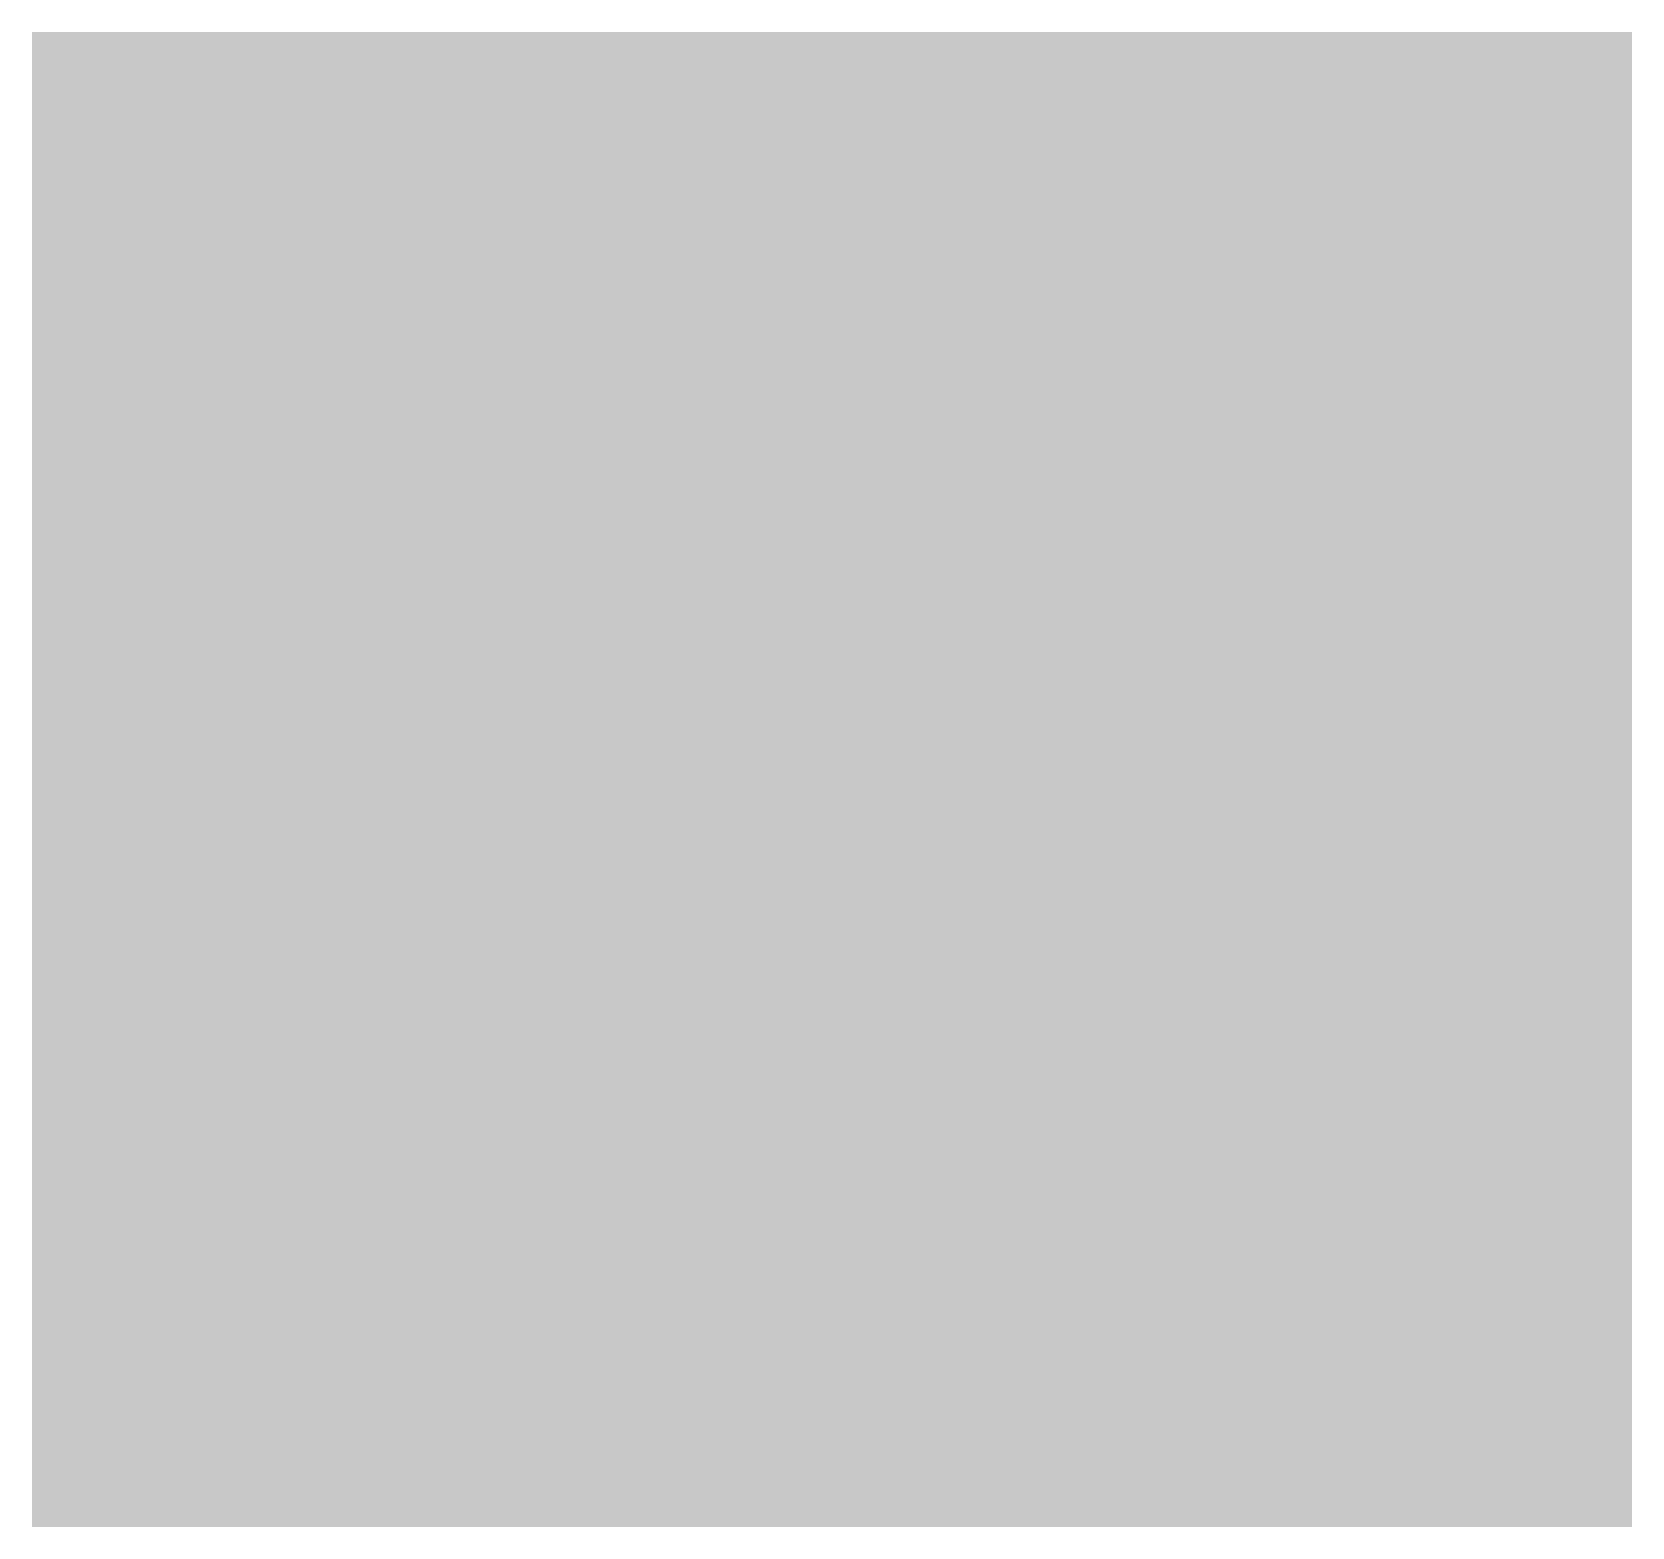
# Model space of a CAD drawing. Extents: x 0 to 1840, y 0 to 1719.
import ezdxf

# ---------------------------------------------------------------- set-up
doc = ezdxf.new("R2010")
doc.units = 0
doc.linetypes.add('Solid', pattern=[0])
doc.layers.add('Layer 1', color=7, linetype='Solid', lineweight=0)

msp = doc.modelspace()

# ---------------------------------------------------------------- hatches: boundary and pattern name
at = {"layer": 'Layer 1', "linetype": 'Solid', "lineweight": 0}
h = msp.add_hatch(color=7, dxfattribs=at)
h.paths.add_polyline_path([(1840, 1719), (1840, 0), (0, 0), (0, 1719)], flags=0)
edge = h.paths.add_edge_path(flags=0)
edge.add_spline(control_points=[(366.9, 1251.1), (366.5, 1251.1), (362.8, 1253.7), (361.5, 1254.3)], knot_values=[0, 0, 0, 0, 1, 1, 1, 1], degree=3, periodic=0)
edge.add_spline(control_points=[(361.5, 1254.3), (349.6, 1259.7), (333.3, 1268.2), (319.3, 1274.7)], knot_values=[0, 0, 0, 0, 1, 1, 1, 1], degree=3, periodic=0)
edge.add_spline(control_points=[(319.3, 1274.7), (305.1, 1281.3), (284.2, 1291.5)], knot_values=[0, 0, 0, 1, 1, 1], degree=2, periodic=0)
edge.add_spline(control_points=[(284.2, 1291.5), (257.2, 1304.7), (230.8, 1316.9), (205.6, 1329.4)], knot_values=[0, 0, 0, 0, 1, 1, 1, 1], degree=3, periodic=0)
edge.add_spline(control_points=[(205.6, 1329.4), (189.7, 1337.4), (171.7, 1345.3), (156.4, 1352.9)], knot_values=[0, 0, 0, 0, 1, 1, 1, 1], degree=3, periodic=0)
edge.add_spline(control_points=[(156.4, 1352.9), (141.3, 1360.5), (119.6, 1370.6)], knot_values=[0, 0, 0, 1, 1, 1], degree=2, periodic=0)
edge.add_spline(control_points=[(119.6, 1370.6), (92.2, 1383.3), (58.2, 1399.7)], knot_values=[0, 0, 0, 1, 1, 1], degree=2, periodic=0)
edge.add_spline(control_points=[(58.2, 1399.7), (53.5, 1401.9), (48.6, 1403.7), (43.9, 1406.2)], knot_values=[0, 0, 0, 0, 1, 1, 1, 1], degree=3, periodic=0)
edge.add_spline(control_points=[(43.9, 1406.2), (40.5, 1408.1), (33.3, 1411.3)], knot_values=[0, 0, 0, 1, 1, 1], degree=2, periodic=0)
edge.add_spline(control_points=[(33.3, 1411.3), (15.5, 1419.2), (14.6, 1419.6)], knot_values=[0, 0, 0, 1, 1, 1], degree=2, periodic=0)
edge.add_spline(control_points=[(14.6, 1419.6), (13.2, 1420.3), (12.8, 1420.7)], knot_values=[0, 0, 0, 1, 1, 1], degree=2, periodic=0)
edge.add_line((12.8, 1420.7), (12.8, 1420.7))
edge.add_spline(control_points=[(12.8, 1420.7), (12.7, 1420.8), (12.5, 1420.8), (12.4, 1420.7)], knot_values=[0, 0, 0, 0, 1, 1, 1, 1], degree=3, periodic=0)
edge.add_spline(control_points=[(12.4, 1420.7), (12.3, 1420.7), (12.3, 1420.6), (12.3, 1420.5)], knot_values=[0, 0, 0, 0, 1, 1, 1, 1], degree=3, periodic=0)
edge.add_spline(control_points=[(12.3, 1420.5), (12.4, 1419), (12.8, 1418.4)], knot_values=[0, 0, 0, 1, 1, 1], degree=2, periodic=0)
edge.add_spline(control_points=[(12.8, 1418.4), (15.7, 1414.1), (16.3, 1412.8)], knot_values=[0, 0, 0, 1, 1, 1], degree=2, periodic=0)
edge.add_spline(control_points=[(16.3, 1412.8), (19.4, 1406.6), (42.8, 1365.4)], knot_values=[0, 0, 0, 1, 1, 1], degree=2, periodic=0)
edge.add_spline(control_points=[(42.8, 1365.4), (60.5, 1334.1), (66.2, 1324)], knot_values=[0, 0, 0, 1, 1, 1], degree=2, periodic=0)
edge.add_spline(control_points=[(66.2, 1324), (78.4, 1302.6), (89.9, 1281.5), (102.6, 1259.6)], knot_values=[0, 0, 0, 0, 1, 1, 1, 1], degree=3, periodic=0)
edge.add_spline(control_points=[(102.6, 1259.6), (107.7, 1250.8), (112.6, 1241.3), (117.5, 1233)], knot_values=[0, 0, 0, 0, 1, 1, 1, 1], degree=3, periodic=0)
edge.add_spline(control_points=[(117.5, 1233), (126.8, 1217.4), (135.7, 1201.1), (144.8, 1185.1)], knot_values=[0, 0, 0, 0, 1, 1, 1, 1], degree=3, periodic=0)
edge.add_spline(control_points=[(144.8, 1185.1), (147.7, 1179.9), (154.1, 1168.8)], knot_values=[0, 0, 0, 1, 1, 1], degree=2, periodic=0)
edge.add_spline(control_points=[(154.1, 1168.8), (156.4, 1164.7), (157.6, 1163)], knot_values=[0, 0, 0, 1, 1, 1], degree=2, periodic=0)
edge.add_line((157.6, 1163), (157.6, 1163))
edge.add_spline(control_points=[(157.6, 1163), (158, 1162.5), (158.5, 1162), (159.1, 1161.6)], knot_values=[0, 0, 0, 0, 1, 1, 1, 1], degree=3, periodic=0)
edge.add_spline(control_points=[(159.1, 1161.6), (163.8, 1158.1), (166.5, 1156.4)], knot_values=[0, 0, 0, 1, 1, 1], degree=2, periodic=0)
edge.add_spline(control_points=[(166.5, 1156.4), (205.1, 1132.4), (286.7, 1082.2)], knot_values=[0, 0, 0, 1, 1, 1], degree=2, periodic=0)
edge.add_spline(control_points=[(286.7, 1082.2), (288.8, 1080.9), (356, 1039.8)], knot_values=[0, 0, 0, 1, 1, 1], degree=2, periodic=0)
edge.add_line((356, 1039.8), (356, 1039.8))
edge.add_spline(control_points=[(356, 1039.8), (356.1, 1039.7), (356.2, 1039.4), (356.2, 1039.2)], knot_values=[0, 0, 0, 0, 1, 1, 1, 1], degree=3, periodic=0)
edge.add_spline(control_points=[(356.2, 1039.2), (356.1, 1039), (356, 1038.9), (355.8, 1038.9)], knot_values=[0, 0, 0, 0, 1, 1, 1, 1], degree=3, periodic=0)
edge.add_spline(control_points=[(355.8, 1038.9), (354.6, 1038.7), (353.2, 1039.2)], knot_values=[0, 0, 0, 1, 1, 1], degree=2, periodic=0)
edge.add_spline(control_points=[(353.2, 1039.2), (339.4, 1043.1), (318.2, 1047.5), (304.8, 1050.8)], knot_values=[0, 0, 0, 0, 1, 1, 1, 1], degree=3, periodic=0)
edge.add_spline(control_points=[(304.8, 1050.8), (289.8, 1054.5), (263.5, 1060.3), (247.3, 1064.3)], knot_values=[0, 0, 0, 0, 1, 1, 1, 1], degree=3, periodic=0)
edge.add_spline(control_points=[(247.3, 1064.3), (215.4, 1072.2), (210.2, 1073.5)], knot_values=[0, 0, 0, 1, 1, 1], degree=2, periodic=0)
edge.add_spline(control_points=[(210.2, 1073.5), (207.2, 1074.2), (203.7, 1075.6), (200.4, 1076.3)], knot_values=[0, 0, 0, 0, 1, 1, 1, 1], degree=3, periodic=0)
edge.add_spline(control_points=[(200.4, 1076.3), (164.9, 1084.2), (140.1, 1090.4)], knot_values=[0, 0, 0, 1, 1, 1], degree=2, periodic=0)
edge.add_spline(control_points=[(140.1, 1090.4), (140, 1090.4), (137.6, 1090.8)], knot_values=[0, 0, 0, 1, 1, 1], degree=2, periodic=0)
edge.add_line((137.6, 1090.8), (137.6, 1090.8))
edge.add_spline(control_points=[(137.6, 1090.8), (137.4, 1090.8), (137.2, 1090.7), (137.1, 1090.6)], knot_values=[0, 0, 0, 0, 1, 1, 1, 1], degree=3, periodic=0)
edge.add_spline(control_points=[(137.1, 1090.6), (137, 1090.4), (137, 1090.2), (137.1, 1090)], knot_values=[0, 0, 0, 0, 1, 1, 1, 1], degree=3, periodic=0)
edge.add_spline(control_points=[(137.1, 1090), (147, 1078.7), (161.6, 1060.2)], knot_values=[0, 0, 0, 1, 1, 1], degree=2, periodic=0)
edge.add_spline(control_points=[(161.6, 1060.2), (201.9, 1009), (227.6, 977.6)], knot_values=[0, 0, 0, 1, 1, 1], degree=2, periodic=0)
edge.add_spline(control_points=[(227.6, 977.6), (238.1, 964.8), (256, 942.1)], knot_values=[0, 0, 0, 1, 1, 1], degree=2, periodic=0)
edge.add_spline(control_points=[(256, 942.1), (280.7, 911), (284.3, 906.9)], knot_values=[0, 0, 0, 1, 1, 1], degree=2, periodic=0)
edge.add_spline(control_points=[(284.3, 906.9), (289.2, 901.3), (291.7, 899.2), (298.3, 897.4)], knot_values=[0, 0, 0, 0, 1, 1, 1, 1], degree=3, periodic=0)
edge.add_spline(control_points=[(298.3, 897.4), (326.5, 889.5), (369.6, 878.3)], knot_values=[0, 0, 0, 1, 1, 1], degree=2, periodic=0)
edge.add_spline(control_points=[(369.6, 878.3), (390.8, 872.8), (417, 865.4), (439.3, 859.8)], knot_values=[0, 0, 0, 0, 1, 1, 1, 1], degree=3, periodic=0)
edge.add_spline(control_points=[(439.3, 859.8), (448.5, 857.5), (500.4, 843.5)], knot_values=[0, 0, 0, 1, 1, 1], degree=2, periodic=0)
edge.add_spline(control_points=[(500.4, 843.5), (508, 841.5), (516.5, 839.8), (522.2, 838.5)], knot_values=[0, 0, 0, 0, 1, 1, 1, 1], degree=3, periodic=0)
edge.add_spline(control_points=[(522.2, 838.5), (523.7, 838.1), (525.7, 836.9)], knot_values=[0, 0, 0, 1, 1, 1], degree=2, periodic=0)
edge.add_line((525.7, 836.9), (525.7, 836.9))
edge.add_spline(control_points=[(525.7, 836.9), (525.8, 836.8), (525.9, 836.7), (525.8, 836.6)], knot_values=[0, 0, 0, 0, 1, 1, 1, 1], degree=3, periodic=0)
edge.add_spline(control_points=[(525.8, 836.6), (525.8, 836.4), (525.7, 836.4), (525.6, 836.4)], knot_values=[0, 0, 0, 0, 1, 1, 1, 1], degree=3, periodic=0)
edge.add_spline(control_points=[(525.6, 836.4), (511.8, 835.9), (487.9, 835.2)], knot_values=[0, 0, 0, 1, 1, 1], degree=2, periodic=0)
edge.add_spline(control_points=[(487.9, 835.2), (472.3, 834.8), (379, 831.1)], knot_values=[0, 0, 0, 1, 1, 1], degree=2, periodic=0)
edge.add_spline(control_points=[(379, 831.1), (377.9, 831.1), (377.5, 830.8)], knot_values=[0, 0, 0, 1, 1, 1], degree=2, periodic=0)
edge.add_line((377.5, 830.8), (377.5, 830.8))
edge.add_spline(control_points=[(377.5, 830.8), (377.4, 830.7), (377.3, 830.5), (377.3, 830.4)], knot_values=[0, 0, 0, 0, 1, 1, 1, 1], degree=3, periodic=0)
edge.add_spline(control_points=[(377.3, 830.4), (377.2, 830.2), (377.3, 830), (377.5, 829.8)], knot_values=[0, 0, 0, 0, 1, 1, 1, 1], degree=3, periodic=0)
edge.add_spline(control_points=[(377.5, 829.8), (412.9, 801.3), (421.7, 794.5)], knot_values=[0, 0, 0, 1, 1, 1], degree=2, periodic=0)
edge.add_spline(control_points=[(421.7, 794.5), (429, 788.7), (434.2, 784), (441.3, 778.4)], knot_values=[0, 0, 0, 0, 1, 1, 1, 1], degree=3, periodic=0)
edge.add_spline(control_points=[(441.3, 778.4), (455.5, 767.2), (469.7, 755.2), (482.9, 744.8)], knot_values=[0, 0, 0, 0, 1, 1, 1, 1], degree=3, periodic=0)
edge.add_spline(control_points=[(482.9, 744.8), (508.4, 724.6), (536, 701.4), (557.9, 683.1)], knot_values=[0, 0, 0, 0, 1, 1, 1, 1], degree=3, periodic=0)
edge.add_spline(control_points=[(557.9, 683.1), (572, 671.4), (580.6, 664.7), (595.6, 652.2)], knot_values=[0, 0, 0, 0, 1, 1, 1, 1], degree=3, periodic=0)
edge.add_spline(control_points=[(595.6, 652.2), (607.4, 642.4), (620.8, 632.7), (633, 622.8)], knot_values=[0, 0, 0, 0, 1, 1, 1, 1], degree=3, periodic=0)
edge.add_spline(control_points=[(633, 622.8), (639.5, 617.4), (651.1, 608.8)], knot_values=[0, 0, 0, 1, 1, 1], degree=2, periodic=0)
edge.add_spline(control_points=[(651.1, 608.8), (652.3, 607.9), (682.7, 585.8)], knot_values=[0, 0, 0, 1, 1, 1], degree=2, periodic=0)
edge.add_spline(control_points=[(682.7, 585.8), (686.2, 583.2), (696.5, 575.6), (700, 576.6)], knot_values=[0, 0, 0, 0, 1, 1, 1, 1], degree=3, periodic=0)
edge.add_spline(control_points=[(700, 576.6), (703.7, 577.6), (706.7, 578.4), (709.8, 579.6)], knot_values=[0, 0, 0, 0, 1, 1, 1, 1], degree=3, periodic=0)
edge.add_spline(control_points=[(709.8, 579.6), (757.3, 598.7), (820.5, 623.7)], knot_values=[0, 0, 0, 1, 1, 1], degree=2, periodic=0)
edge.add_spline(control_points=[(820.5, 623.7), (820.6, 623.8), (820.8, 623.7), (821, 623.6)], knot_values=[0, 0, 0, 0, 1, 1, 1, 1], degree=3, periodic=0)
edge.add_spline(control_points=[(821, 623.6), (821.1, 623.4), (821.1, 623.2), (821.1, 623)], knot_values=[0, 0, 0, 0, 1, 1, 1, 1], degree=3, periodic=0)
edge.add_line((821.1, 623), (746.1, 474.1))
edge.add_spline(control_points=[(746.1, 474.1), (745.7, 473.5), (745.1, 473.1), (744.3, 473.1)], knot_values=[0, 0, 0, 0, 1, 1, 1, 1], degree=3, periodic=0)
edge.add_line((744.3, 473.1), (254.9, 473.1))
edge.add_spline(control_points=[(254.9, 473.1), (254.6, 473.1), (254.3, 472.9), (254.2, 472.6)], knot_values=[0, 0, 0, 0, 1, 1, 1, 1], degree=3, periodic=0)
edge.add_spline(control_points=[(254.2, 472.6), (254.1, 472.4), (254.1, 472.1), (254.3, 471.8)], knot_values=[0, 0, 0, 0, 1, 1, 1, 1], degree=3, periodic=0)
edge.add_spline(control_points=[(254.3, 471.8), (260.4, 464.8), (276, 447.1)], knot_values=[0, 0, 0, 1, 1, 1], degree=2, periodic=0)
edge.add_spline(control_points=[(276, 447.1), (305, 414.3), (337.4, 383.5), (374, 357.4)], knot_values=[0, 0, 0, 0, 1, 1, 1, 1], degree=3, periodic=0)
edge.add_spline(control_points=[(374, 357.4), (398.4, 340), (402.1, 337.9)], knot_values=[0, 0, 0, 1, 1, 1], degree=2, periodic=0)
edge.add_spline(control_points=[(402.1, 337.9), (426.8, 323.2), (433.4, 319.6)], knot_values=[0, 0, 0, 1, 1, 1], degree=2, periodic=0)
edge.add_spline(control_points=[(433.4, 319.6), (467.6, 301.3), (505.1, 287.9)], knot_values=[0, 0, 0, 1, 1, 1], degree=2, periodic=0)
edge.add_spline(control_points=[(505.1, 287.9), (523.9, 281.2), (548.6, 274.4)], knot_values=[0, 0, 0, 1, 1, 1], degree=2, periodic=0)
edge.add_spline(control_points=[(548.6, 274.4), (569.8, 268.5), (593.2, 264)], knot_values=[0, 0, 0, 1, 1, 1], degree=2, periodic=0)
edge.add_spline(control_points=[(593.2, 264), (604.8, 261.7), (614.5, 261.3)], knot_values=[0, 0, 0, 1, 1, 1], degree=2, periodic=0)
edge.add_spline(control_points=[(614.5, 261.3), (643.7, 260), (672.8, 259.8), (704.4, 259.6)], knot_values=[0, 0, 0, 0, 1, 1, 1, 1], degree=3, periodic=0)
edge.add_spline(control_points=[(704.4, 259.6), (717.3, 259.6), (723.5, 259.9)], knot_values=[0, 0, 0, 1, 1, 1], degree=2, periodic=0)
edge.add_spline(control_points=[(723.5, 259.9), (724.5, 259.9), (725.4, 260.2), (726.2, 260.7)], knot_values=[0, 0, 0, 0, 1, 1, 1, 1], degree=3, periodic=0)
edge.add_line((726.2, 260.7), (802.9, 306.1))
edge.add_spline(control_points=[(802.9, 306.1), (803.2, 306.2), (803.4, 306.2), (803.6, 306.1)], knot_values=[0, 0, 0, 0, 1, 1, 1, 1], degree=3, periodic=0)
edge.add_spline(control_points=[(803.6, 306.1), (803.9, 306.1), (804.1, 305.9), (804.1, 305.6)], knot_values=[0, 0, 0, 0, 1, 1, 1, 1], degree=3, periodic=0)
edge.add_spline(control_points=[(804.1, 305.6), (805.4, 302.1), (809.5, 292.2)], knot_values=[0, 0, 0, 1, 1, 1], degree=2, periodic=0)
edge.add_spline(control_points=[(809.5, 292.2), (815.9, 276.8), (829, 246.7)], knot_values=[0, 0, 0, 1, 1, 1], degree=2, periodic=0)
edge.add_spline(control_points=[(829, 246.7), (837.3, 227.6), (843.8, 212.2), (852.6, 192.6)], knot_values=[0, 0, 0, 0, 1, 1, 1, 1], degree=3, periodic=0)
edge.add_spline(control_points=[(852.6, 192.6), (852.7, 192.2), (853, 191.9), (853.3, 191.6)], knot_values=[0, 0, 0, 0, 1, 1, 1, 1], degree=3, periodic=0)
edge.add_spline(control_points=[(853.3, 191.6), (854.5, 190.6), (856.5, 189.6)], knot_values=[0, 0, 0, 1, 1, 1], degree=2, periodic=0)
edge.add_spline(control_points=[(856.5, 189.6), (870.1, 183.2), (877.3, 179.4)], knot_values=[0, 0, 0, 1, 1, 1], degree=2, periodic=0)
edge.add_spline(control_points=[(877.3, 179.4), (907.5, 164), (935.5, 150.6)], knot_values=[0, 0, 0, 1, 1, 1], degree=2, periodic=0)
edge.add_spline(control_points=[(935.5, 150.6), (942.1, 147.4), (946.3, 143.9)], knot_values=[0, 0, 0, 1, 1, 1], degree=2, periodic=0)
edge.add_spline(control_points=[(946.3, 143.9), (954.4, 137.2), (965.7, 127)], knot_values=[0, 0, 0, 1, 1, 1], degree=2, periodic=0)
edge.add_line((965.7, 127), (965.7, 127))
edge.add_spline(control_points=[(965.7, 127), (965.8, 126.8), (965.9, 126.6), (965.9, 126.3)], knot_values=[0, 0, 0, 0, 1, 1, 1, 1], degree=3, periodic=0)
edge.add_spline(control_points=[(965.9, 126.3), (965.9, 126.1), (965.8, 125.9), (965.6, 125.7)], knot_values=[0, 0, 0, 0, 1, 1, 1, 1], degree=3, periodic=0)
edge.add_line((965.6, 125.7), (918.1, 85.6))
edge.add_line((918.1, 85.6), (918.1, 85.6))
edge.add_spline(control_points=[(918.1, 85.6), (917.9, 85.4), (917.8, 85.2), (917.9, 85)], knot_values=[0, 0, 0, 0, 1, 1, 1, 1], degree=3, periodic=0)
edge.add_line((917.9, 85), (933.8, 27.6))
edge.add_spline(control_points=[(933.8, 27.6), (934, 27.1), (934.3, 26.7), (934.7, 26.5)], knot_values=[0, 0, 0, 0, 1, 1, 1, 1], degree=3, periodic=0)
edge.add_spline(control_points=[(934.7, 26.5), (935.2, 26.3), (935.7, 26.3), (936.1, 26.4)], knot_values=[0, 0, 0, 0, 1, 1, 1, 1], degree=3, periodic=0)
edge.add_spline(control_points=[(936.1, 26.4), (949.8, 31.4), (966.3, 35.5)], knot_values=[0, 0, 0, 1, 1, 1], degree=2, periodic=0)
edge.add_line((966.3, 35.5), (966.3, 35.5))
edge.add_spline(control_points=[(966.3, 35.5), (966.4, 35.5), (966.6, 35.6), (966.7, 35.8)], knot_values=[0, 0, 0, 0, 1, 1, 1, 1], degree=3, periodic=0)
edge.add_spline(control_points=[(966.7, 35.8), (966.7, 35.9), (966.8, 36.1), (966.7, 36.3)], knot_values=[0, 0, 0, 0, 1, 1, 1, 1], degree=3, periodic=0)
edge.add_line((966.7, 36.3), (955.1, 73.1))
edge.add_spline(control_points=[(955.1, 73.1), (955.1, 73.3), (955.1, 73.6), (955.2, 73.8)], knot_values=[0, 0, 0, 0, 1, 1, 1, 1], degree=3, periodic=0)
edge.add_spline(control_points=[(955.2, 73.8), (955.9, 75.2), (957.5, 76.6)], knot_values=[0, 0, 0, 1, 1, 1], degree=2, periodic=0)
edge.add_spline(control_points=[(957.5, 76.6), (974.5, 90.6), (990.1, 104.3)], knot_values=[0, 0, 0, 1, 1, 1], degree=2, periodic=0)
edge.add_line((990.1, 104.3), (990.1, 104.3))
edge.add_spline(control_points=[(990.1, 104.3), (990.4, 104.5), (990.9, 104.5), (991.2, 104.3)], knot_values=[0, 0, 0, 0, 1, 1, 1, 1], degree=3, periodic=0)
edge.add_line((991.2, 104.3), (1036.8, 64.9))
edge.add_line((1036.8, 64.9), (1036.8, 64.9))
edge.add_spline(control_points=[(1036.8, 64.9), (1037.5, 64.3), (1037.7, 63.5), (1037.4, 62.7)], knot_values=[0, 0, 0, 0, 1, 1, 1, 1], degree=3, periodic=0)
edge.add_line((1037.4, 62.7), (1021.2, 16.2))
edge.add_line((1021.2, 16.2), (1021.2, 16.2))
edge.add_spline(control_points=[(1021.2, 16.2), (1021.1, 15.9), (1021.1, 15.5), (1021.3, 15.3)], knot_values=[0, 0, 0, 0, 1, 1, 1, 1], degree=3, periodic=0)
edge.add_spline(control_points=[(1021.3, 15.3), (1021.4, 15), (1021.7, 14.8), (1022, 14.7)], knot_values=[0, 0, 0, 0, 1, 1, 1, 1], degree=3, periodic=0)
edge.add_spline(control_points=[(1022, 14.7), (1023.8, 14.4), (1024.6, 14.4), (1026.1, 13.8)], knot_values=[0, 0, 0, 0, 1, 1, 1, 1], degree=3, periodic=0)
edge.add_spline(control_points=[(1026.1, 13.8), (1037.7, 9.5), (1052.2, 5.1)], knot_values=[0, 0, 0, 1, 1, 1], degree=2, periodic=0)
edge.add_spline(control_points=[(1052.2, 5.1), (1052.4, 5), (1052.6, 5.1), (1052.6, 5.3)], knot_values=[0, 0, 0, 0, 1, 1, 1, 1], degree=3, periodic=0)
edge.add_line((1052.6, 5.3), (1076.4, 73.4))
edge.add_line((1076.4, 73.4), (1076.4, 73.4))
edge.add_spline(control_points=[(1076.4, 73.4), (1076.5, 73.7), (1076.4, 74), (1076.2, 74.2)], knot_values=[0, 0, 0, 0, 1, 1, 1, 1], degree=3, periodic=0)
edge.add_spline(control_points=[(1076.2, 74.2), (1071.8, 78.5), (1068.1, 82.3), (1063.1, 86.6)], knot_values=[0, 0, 0, 0, 1, 1, 1, 1], degree=3, periodic=0)
edge.add_spline(control_points=[(1063.1, 86.6), (1040.2, 106.5), (1030.9, 114.9)], knot_values=[0, 0, 0, 1, 1, 1], degree=2, periodic=0)
edge.add_spline(control_points=[(1030.9, 114.9), (1023.1, 121.9), (1014.8, 128), (1008.6, 133.6)], knot_values=[0, 0, 0, 0, 1, 1, 1, 1], degree=3, periodic=0)
edge.add_spline(control_points=[(1008.6, 133.6), (994.9, 145.9), (979.2, 158.6), (967.1, 169.5)], knot_values=[0, 0, 0, 0, 1, 1, 1, 1], degree=3, periodic=0)
edge.add_spline(control_points=[(967.1, 169.5), (965.6, 170.8), (965.6, 174)], knot_values=[0, 0, 0, 1, 1, 1], degree=2, periodic=0)
edge.add_spline(control_points=[(965.6, 174), (964.4, 222.3), (964.1, 238.8)], knot_values=[0, 0, 0, 1, 1, 1], degree=2, periodic=0)
edge.add_spline(control_points=[(964.1, 238.8), (964.1, 243.9), (963.5, 248.8), (963.5, 253.4)], knot_values=[0, 0, 0, 0, 1, 1, 1, 1], degree=3, periodic=0)
edge.add_spline(control_points=[(963.5, 253.4), (963.5, 253.5), (963.6, 253.6), (963.7, 253.6)], knot_values=[0, 0, 0, 0, 1, 1, 1, 1], degree=3, periodic=0)
edge.add_spline(control_points=[(963.7, 253.6), (963.8, 253.7), (963.9, 253.6), (964, 253.5)], knot_values=[0, 0, 0, 0, 1, 1, 1, 1], degree=3, periodic=0)
edge.add_spline(control_points=[(964, 253.5), (967.9, 248.1), (970.3, 242.7), (973.4, 237.8)], knot_values=[0, 0, 0, 0, 1, 1, 1, 1], degree=3, periodic=0)
edge.add_spline(control_points=[(973.4, 237.8), (978.8, 229.4), (983.3, 221.5), (989.2, 213.1)], knot_values=[0, 0, 0, 0, 1, 1, 1, 1], degree=3, periodic=0)
edge.add_spline(control_points=[(989.2, 213.1), (992.2, 208.8), (995.2, 203.6), (998.5, 199)], knot_values=[0, 0, 0, 0, 1, 1, 1, 1], degree=3, periodic=0)
edge.add_spline(control_points=[(998.5, 199), (999.6, 197.4), (1001, 196.5), (1002.7, 196.1)], knot_values=[0, 0, 0, 0, 1, 1, 1, 1], degree=3, periodic=0)
edge.add_spline(control_points=[(1002.7, 196.1), (1035.8, 187.5), (1071.7, 176.8)], knot_values=[0, 0, 0, 1, 1, 1], degree=2, periodic=0)
edge.add_spline(control_points=[(1071.7, 176.8), (1081.6, 173.8), (1088, 169.1), (1099.3, 162.2)], knot_values=[0, 0, 0, 0, 1, 1, 1, 1], degree=3, periodic=0)
edge.add_line((1099.3, 162.2), (1099.3, 162.2))
edge.add_spline(control_points=[(1099.3, 162.2), (1099.4, 162.1), (1099.5, 162), (1099.5, 161.9)], knot_values=[0, 0, 0, 0, 1, 1, 1, 1], degree=3, periodic=0)
edge.add_spline(control_points=[(1099.5, 161.9), (1099.5, 161.7), (1099.5, 161.6), (1099.4, 161.5)], knot_values=[0, 0, 0, 0, 1, 1, 1, 1], degree=3, periodic=0)
edge.add_line((1099.4, 161.5), (1065.1, 129.5))
edge.add_spline(control_points=[(1065.1, 129.5), (1064.6, 128.9), (1064.5, 128.1), (1065, 127.5)], knot_values=[0, 0, 0, 0, 1, 1, 1, 1], degree=3, periodic=0)
edge.add_line((1065, 127.5), (1084.4, 104.5))
edge.add_spline(control_points=[(1084.4, 104.5), (1084.7, 104.2), (1085, 104), (1085.4, 104)], knot_values=[0, 0, 0, 0, 1, 1, 1, 1], degree=3, periodic=0)
edge.add_spline(control_points=[(1085.4, 104), (1085.8, 104), (1086.2, 104.1), (1086.5, 104.4)], knot_values=[0, 0, 0, 0, 1, 1, 1, 1], degree=3, periodic=0)
edge.add_line((1086.5, 104.4), (1126.4, 141.8))
edge.add_line((1126.4, 141.8), (1126.4, 141.8))
edge.add_spline(control_points=[(1126.4, 141.8), (1127, 142.3), (1127.9, 142.4), (1128.6, 142)], knot_values=[0, 0, 0, 0, 1, 1, 1, 1], degree=3, periodic=0)
edge.add_spline(control_points=[(1128.6, 142), (1131, 140.5), (1133.6, 138.6)], knot_values=[0, 0, 0, 1, 1, 1], degree=2, periodic=0)
edge.add_spline(control_points=[(1133.6, 138.6), (1146.7, 129.2), (1154.3, 124)], knot_values=[0, 0, 0, 1, 1, 1], degree=2, periodic=0)
edge.add_spline(control_points=[(1154.3, 124), (1160.5, 119.8), (1167.2, 114), (1172.8, 110.2)], knot_values=[0, 0, 0, 0, 1, 1, 1, 1], degree=3, periodic=0)
edge.add_line((1172.8, 110.2), (1172.8, 110.2))
edge.add_spline(control_points=[(1172.8, 110.2), (1173.1, 110), (1173.2, 109.6), (1173.2, 109.3)], knot_values=[0, 0, 0, 0, 1, 1, 1, 1], degree=3, periodic=0)
edge.add_spline(control_points=[(1173.2, 109.3), (1173, 106.1), (1172.7, 105.3)], knot_values=[0, 0, 0, 1, 1, 1], degree=2, periodic=0)
edge.add_spline(control_points=[(1172.7, 105.3), (1170.2, 97), (1165.6, 85.5), (1162.7, 76.3)], knot_values=[0, 0, 0, 0, 1, 1, 1, 1], degree=3, periodic=0)
edge.add_spline(control_points=[(1162.7, 76.3), (1160.5, 69.5), (1158.3, 63.3)], knot_values=[0, 0, 0, 1, 1, 1], degree=2, periodic=0)
edge.add_line((1158.3, 63.3), (1158.3, 63.3))
edge.add_spline(control_points=[(1158.3, 63.3), (1158.2, 63.1), (1158.2, 62.9), (1158.3, 62.7)], knot_values=[0, 0, 0, 0, 1, 1, 1, 1], degree=3, periodic=0)
edge.add_spline(control_points=[(1158.3, 62.7), (1158.4, 62.5), (1158.6, 62.3), (1158.8, 62.3)], knot_values=[0, 0, 0, 0, 1, 1, 1, 1], degree=3, periodic=0)
edge.add_line((1158.8, 62.3), (1189, 51.7))
edge.add_spline(control_points=[(1189, 51.7), (1189.2, 51.7), (1189.4, 51.7), (1189.6, 51.8)], knot_values=[0, 0, 0, 0, 1, 1, 1, 1], degree=3, periodic=0)
edge.add_spline(control_points=[(1189.6, 51.8), (1189.8, 51.9), (1189.9, 52), (1190, 52.2)], knot_values=[0, 0, 0, 0, 1, 1, 1, 1], degree=3, periodic=0)
edge.add_line((1190, 52.2), (1212.6, 121.9))
edge.add_spline(control_points=[(1212.6, 121.9), (1212.7, 122.3), (1212.6, 122.6), (1212.3, 122.9)], knot_values=[0, 0, 0, 0, 1, 1, 1, 1], degree=3, periodic=0)
edge.add_spline(control_points=[(1212.3, 122.9), (1159.4, 160.8), (1135, 178.5)], knot_values=[0, 0, 0, 1, 1, 1], degree=2, periodic=0)
edge.add_spline(control_points=[(1135, 178.5), (1125.8, 185.2), (1113.9, 192.6), (1105.7, 198.7)], knot_values=[0, 0, 0, 0, 1, 1, 1, 1], degree=3, periodic=0)
edge.add_spline(control_points=[(1105.7, 198.7), (1103.8, 200.1), (1103.4, 202)], knot_values=[0, 0, 0, 1, 1, 1], degree=2, periodic=0)
edge.add_spline(control_points=[(1103.4, 202), (1099.7, 220.8), (1096.8, 232.4)], knot_values=[0, 0, 0, 1, 1, 1], degree=2, periodic=0)
edge.add_spline(control_points=[(1096.8, 232.4), (1095.1, 239.3), (1094.2, 244.9), (1092.1, 252.6)], knot_values=[0, 0, 0, 0, 1, 1, 1, 1], degree=3, periodic=0)
edge.add_spline(control_points=[(1092.1, 252.6), (1091, 256.5), (1085.5, 280.6)], knot_values=[0, 0, 0, 1, 1, 1], degree=2, periodic=0)
edge.add_spline(control_points=[(1085.5, 280.6), (1082.3, 294.7), (1079.1, 308.6)], knot_values=[0, 0, 0, 1, 1, 1], degree=2, periodic=0)
edge.add_spline(control_points=[(1079.1, 308.6), (1072.6, 336.1), (1069.6, 350.5)], knot_values=[0, 0, 0, 1, 1, 1], degree=2, periodic=0)
edge.add_spline(control_points=[(1069.6, 350.5), (1067.8, 359.3), (1065.3, 368.6), (1063.4, 377.6)], knot_values=[0, 0, 0, 0, 1, 1, 1, 1], degree=3, periodic=0)
edge.add_spline(control_points=[(1063.4, 377.6), (1063.2, 378.5), (1062.4, 380)], knot_values=[0, 0, 0, 1, 1, 1], degree=2, periodic=0)
edge.add_line((1062.4, 380), (1062.4, 380))
edge.add_spline(control_points=[(1062.4, 380), (1062.1, 380.5), (1062.3, 381.1), (1062.8, 381.3)], knot_values=[0, 0, 0, 0, 1, 1, 1, 1], degree=3, periodic=0)
edge.add_spline(control_points=[(1062.8, 381.3), (1082.2, 392.9), (1109.3, 409.8), (1130.6, 422.7)], knot_values=[0, 0, 0, 0, 1, 1, 1, 1], degree=3, periodic=0)
edge.add_spline(control_points=[(1130.6, 422.7), (1135.1, 425.5), (1136.8, 427.6)], knot_values=[0, 0, 0, 1, 1, 1], degree=2, periodic=0)
edge.add_spline(control_points=[(1136.8, 427.6), (1142.3, 434.5), (1151.6, 448.2)], knot_values=[0, 0, 0, 1, 1, 1], degree=2, periodic=0)
edge.add_spline(control_points=[(1151.6, 448.2), (1151.7, 448.3), (1157.9, 457.3)], knot_values=[0, 0, 0, 1, 1, 1], degree=2, periodic=0)
edge.add_spline(control_points=[(1157.9, 457.3), (1166.4, 469.6), (1186.2, 497.7)], knot_values=[0, 0, 0, 1, 1, 1], degree=2, periodic=0)
edge.add_spline(control_points=[(1186.2, 497.7), (1194, 508.8), (1205.7, 521.9)], knot_values=[0, 0, 0, 1, 1, 1], degree=2, periodic=0)
edge.add_spline(control_points=[(1205.7, 521.9), (1212.5, 529.5), (1221.9, 534.5)], knot_values=[0, 0, 0, 1, 1, 1], degree=2, periodic=0)
edge.add_spline(control_points=[(1221.9, 534.5), (1238.3, 543.2), (1256, 548)], knot_values=[0, 0, 0, 1, 1, 1], degree=2, periodic=0)
edge.add_spline(control_points=[(1256, 548), (1260.4, 549.2), (1264.4, 549.4)], knot_values=[0, 0, 0, 1, 1, 1], degree=2, periodic=0)
edge.add_spline(control_points=[(1264.4, 549.4), (1273.7, 549.9), (1283, 549.6)], knot_values=[0, 0, 0, 1, 1, 1], degree=2, periodic=0)
edge.add_spline(control_points=[(1283, 549.6), (1304.8, 549), (1331.3, 547.9)], knot_values=[0, 0, 0, 1, 1, 1], degree=2, periodic=0)
edge.add_spline(control_points=[(1331.3, 547.9), (1336.7, 547.7), (1340.4, 546.9), (1344.9, 545.1)], knot_values=[0, 0, 0, 0, 1, 1, 1, 1], degree=3, periodic=0)
edge.add_spline(control_points=[(1344.9, 545.1), (1351.6, 542.4), (1359.2, 538)], knot_values=[0, 0, 0, 1, 1, 1], degree=2, periodic=0)
edge.add_spline(control_points=[(1359.2, 538), (1378.6, 526.9), (1388.2, 520.7)], knot_values=[0, 0, 0, 1, 1, 1], degree=2, periodic=0)
edge.add_spline(control_points=[(1388.2, 520.7), (1395.5, 515.9), (1398.1, 513.5)], knot_values=[0, 0, 0, 1, 1, 1], degree=2, periodic=0)
edge.add_spline(control_points=[(1398.1, 513.5), (1402, 510), (1403.9, 504.1), (1405.2, 499.1)], knot_values=[0, 0, 0, 0, 1, 1, 1, 1], degree=3, periodic=0)
edge.add_spline(control_points=[(1405.2, 499.1), (1408.6, 486.6), (1409.8, 480.6)], knot_values=[0, 0, 0, 1, 1, 1], degree=2, periodic=0)
edge.add_spline(control_points=[(1409.8, 480.6), (1411.6, 471.8), (1414.5, 463.1), (1415.7, 454.5)], knot_values=[0, 0, 0, 0, 1, 1, 1, 1], degree=3, periodic=0)
edge.add_line((1415.7, 454.5), (1415.7, 454.5))
edge.add_spline(control_points=[(1415.7, 454.5), (1415.7, 454.1), (1416, 453.8), (1416.4, 453.7)], knot_values=[0, 0, 0, 0, 1, 1, 1, 1], degree=3, periodic=0)
edge.add_spline(control_points=[(1416.4, 453.7), (1416.8, 453.5), (1417.2, 453.6), (1417.5, 453.9)], knot_values=[0, 0, 0, 0, 1, 1, 1, 1], degree=3, periodic=0)
edge.add_spline(control_points=[(1417.5, 453.9), (1423.2, 459.1), (1446.4, 480.7)], knot_values=[0, 0, 0, 1, 1, 1], degree=2, periodic=0)
edge.add_spline(control_points=[(1446.4, 480.7), (1455.3, 489.1), (1465.6, 500.5), (1469.8, 511.9)], knot_values=[0, 0, 0, 0, 1, 1, 1, 1], degree=3, periodic=0)
edge.add_spline(control_points=[(1469.8, 511.9), (1471, 515.1), (1474.2, 527.4)], knot_values=[0, 0, 0, 1, 1, 1], degree=2, periodic=0)
edge.add_spline(control_points=[(1474.2, 527.4), (1475.9, 534.2), (1476.3, 541.5)], knot_values=[0, 0, 0, 1, 1, 1], degree=2, periodic=0)
edge.add_spline(control_points=[(1476.3, 541.5), (1477, 553.8), (1476.8, 555.9)], knot_values=[0, 0, 0, 1, 1, 1], degree=2, periodic=0)
edge.add_spline(control_points=[(1476.8, 555.9), (1476.3, 564.8), (1474.3, 575.4)], knot_values=[0, 0, 0, 1, 1, 1], degree=2, periodic=0)
edge.add_spline(control_points=[(1474.3, 575.4), (1473.2, 581.2), (1469.1, 587)], knot_values=[0, 0, 0, 1, 1, 1], degree=2, periodic=0)
edge.add_spline(control_points=[(1469.1, 587), (1456.4, 605), (1452.5, 610.2)], knot_values=[0, 0, 0, 1, 1, 1], degree=2, periodic=0)
edge.add_spline(control_points=[(1452.5, 610.2), (1450.5, 612.9), (1449.3, 615.9), (1448.9, 618.9)], knot_values=[0, 0, 0, 0, 1, 1, 1, 1], degree=3, periodic=0)
edge.add_spline(control_points=[(1448.9, 618.9), (1445.3, 646.5), (1443.6, 653.7)], knot_values=[0, 0, 0, 1, 1, 1], degree=2, periodic=0)
edge.add_spline(control_points=[(1443.6, 653.7), (1439.9, 669.7), (1438.1, 675.4)], knot_values=[0, 0, 0, 1, 1, 1], degree=2, periodic=0)
edge.add_spline(control_points=[(1438.1, 675.4), (1435.6, 683.1), (1433.4, 689.4), (1428.6, 694.5)], knot_values=[0, 0, 0, 0, 1, 1, 1, 1], degree=3, periodic=0)
edge.add_spline(control_points=[(1428.6, 694.5), (1423.2, 700.1), (1417.6, 704.8)], knot_values=[0, 0, 0, 1, 1, 1], degree=2, periodic=0)
edge.add_spline(control_points=[(1417.6, 704.8), (1402.5, 717.2), (1391.2, 725.3)], knot_values=[0, 0, 0, 1, 1, 1], degree=2, periodic=0)
edge.add_spline(control_points=[(1391.2, 725.3), (1387, 728.2), (1359.9, 748.3)], knot_values=[0, 0, 0, 1, 1, 1], degree=2, periodic=0)
edge.add_spline(control_points=[(1359.9, 748.3), (1357.3, 750.2), (1350.8, 754.7)], knot_values=[0, 0, 0, 1, 1, 1], degree=2, periodic=0)
edge.add_spline(control_points=[(1350.8, 754.7), (1343.3, 759.7), (1334.3, 765.8), (1326.9, 768)], knot_values=[0, 0, 0, 0, 1, 1, 1, 1], degree=3, periodic=0)
edge.add_spline(control_points=[(1326.9, 768), (1309.2, 773), (1284.8, 777.7)], knot_values=[0, 0, 0, 1, 1, 1], degree=2, periodic=0)
edge.add_spline(control_points=[(1284.8, 777.7), (1272.6, 780.1), (1259.9, 782.5)], knot_values=[0, 0, 0, 1, 1, 1], degree=2, periodic=0)
edge.add_line((1259.9, 782.5), (1259.9, 782.5))
edge.add_spline(control_points=[(1259.9, 782.5), (1259.5, 782.5), (1259.2, 782.8), (1259, 783.2)], knot_values=[0, 0, 0, 0, 1, 1, 1, 1], degree=3, periodic=0)
edge.add_spline(control_points=[(1259, 783.2), (1258.8, 783.5), (1258.8, 784), (1258.9, 784.4)], knot_values=[0, 0, 0, 0, 1, 1, 1, 1], degree=3, periodic=0)
edge.add_spline(control_points=[(1258.9, 784.4), (1266.2, 799.8), (1276.7, 821.4)], knot_values=[0, 0, 0, 1, 1, 1], degree=2, periodic=0)
edge.add_spline(control_points=[(1276.7, 821.4), (1297, 862.8), (1318.7, 908.8), (1335.4, 943)], knot_values=[0, 0, 0, 0, 1, 1, 1, 1], degree=3, periodic=0)
edge.add_spline(control_points=[(1335.4, 943), (1336.8, 945.7), (1338.1, 946.5)], knot_values=[0, 0, 0, 1, 1, 1], degree=2, periodic=0)
edge.add_spline(control_points=[(1338.1, 946.5), (1364.3, 962.7), (1415, 995.2)], knot_values=[0, 0, 0, 1, 1, 1], degree=2, periodic=0)
edge.add_spline(control_points=[(1415, 995.2), (1459.8, 1023.8), (1478.6, 1036)], knot_values=[0, 0, 0, 1, 1, 1], degree=2, periodic=0)
edge.add_spline(control_points=[(1478.6, 1036), (1485.1, 1040.1), (1490.5, 1045.9)], knot_values=[0, 0, 0, 1, 1, 1], degree=2, periodic=0)
edge.add_spline(control_points=[(1490.5, 1045.9), (1499.3, 1055.2), (1506.7, 1065)], knot_values=[0, 0, 0, 1, 1, 1], degree=2, periodic=0)
edge.add_spline(control_points=[(1506.7, 1065), (1523.9, 1088.2), (1547.3, 1118.9), (1565.4, 1144)], knot_values=[0, 0, 0, 0, 1, 1, 1, 1], degree=3, periodic=0)
edge.add_spline(control_points=[(1565.4, 1144), (1579.3, 1163.3), (1601.7, 1193.4)], knot_values=[0, 0, 0, 1, 1, 1], degree=2, periodic=0)
edge.add_spline(control_points=[(1601.7, 1193.4), (1608.1, 1201.9), (1620.4, 1218.8)], knot_values=[0, 0, 0, 1, 1, 1], degree=2, periodic=0)
edge.add_spline(control_points=[(1620.4, 1218.8), (1653.6, 1263.9), (1683.4, 1304.3), (1715.9, 1349.7)], knot_values=[0, 0, 0, 0, 1, 1, 1, 1], degree=3, periodic=0)
edge.add_spline(control_points=[(1715.9, 1349.7), (1756.4, 1406.3), (1795.1, 1459.6)], knot_values=[0, 0, 0, 1, 1, 1], degree=2, periodic=0)
edge.add_spline(control_points=[(1795.1, 1459.6), (1798.5, 1464.3), (1798.8, 1464.7)], knot_values=[0, 0, 0, 1, 1, 1], degree=2, periodic=0)
edge.add_spline(control_points=[(1798.8, 1464.7), (1802.7, 1470.5), (1806.7, 1475.7), (1811.2, 1482.4)], knot_values=[0, 0, 0, 0, 1, 1, 1, 1], degree=3, periodic=0)
edge.add_line((1811.2, 1482.4), (1811.2, 1482.4))
edge.add_spline(control_points=[(1811.2, 1482.4), (1811.3, 1482.5), (1811.3, 1482.7), (1811.2, 1482.9)], knot_values=[0, 0, 0, 0, 1, 1, 1, 1], degree=3, periodic=0)
edge.add_spline(control_points=[(1811.2, 1482.9), (1811.1, 1483), (1810.9, 1483), (1810.7, 1482.9)], knot_values=[0, 0, 0, 0, 1, 1, 1, 1], degree=3, periodic=0)
edge.add_spline(control_points=[(1810.7, 1482.9), (1808.8, 1481.8), (1807.5, 1481.1)], knot_values=[0, 0, 0, 1, 1, 1], degree=2, periodic=0)
edge.add_spline(control_points=[(1807.5, 1481.1), (1793.6, 1473.4), (1770.8, 1460.4)], knot_values=[0, 0, 0, 1, 1, 1], degree=2, periodic=0)
edge.add_spline(control_points=[(1770.8, 1460.4), (1732.9, 1438.9), (1697, 1418.9), (1656.3, 1395.7)], knot_values=[0, 0, 0, 0, 1, 1, 1, 1], degree=3, periodic=0)
edge.add_spline(control_points=[(1656.3, 1395.7), (1649.6, 1391.9), (1649.4, 1391.7)], knot_values=[0, 0, 0, 1, 1, 1], degree=2, periodic=0)
edge.add_spline(control_points=[(1649.4, 1391.7), (1620.4, 1375.5), (1587.4, 1356.6)], knot_values=[0, 0, 0, 1, 1, 1], degree=2, periodic=0)
edge.add_spline(control_points=[(1587.4, 1356.6), (1581.3, 1353.2), (1577.8, 1347.9), (1573, 1341.5)], knot_values=[0, 0, 0, 0, 1, 1, 1, 1], degree=3, periodic=0)
edge.add_spline(control_points=[(1573, 1341.5), (1533.2, 1288.7), (1526.2, 1279.2)], knot_values=[0, 0, 0, 1, 1, 1], degree=2, periodic=0)
edge.add_spline(control_points=[(1526.2, 1279.2), (1509.9, 1257.1), (1492.8, 1234.6)], knot_values=[0, 0, 0, 1, 1, 1], degree=2, periodic=0)
edge.add_spline(control_points=[(1492.8, 1234.6), (1488.6, 1229), (1485.2, 1223.5), (1480.8, 1218.3)], knot_values=[0, 0, 0, 0, 1, 1, 1, 1], degree=3, periodic=0)
edge.add_line((1480.8, 1218.3), (1480.8, 1218.3))
edge.add_spline(control_points=[(1480.8, 1218.3), (1480.8, 1218.3), (1480.7, 1218.3), (1480.7, 1218.3)], knot_values=[0, 0, 0, 0, 1, 1, 1, 1], degree=3, periodic=0)
edge.add_line((1480.7, 1218.3), (1480.3, 1218.6))
edge.add_line((1480.3, 1218.6), (1480.3, 1218.6))
edge.add_spline(control_points=[(1480.3, 1218.6), (1480.3, 1218.6), (1480.3, 1218.6), (1480.3, 1218.7)], knot_values=[0, 0, 0, 0, 1, 1, 1, 1], degree=3, periodic=0)
edge.add_spline(control_points=[(1480.3, 1218.7), (1484.1, 1225.8), (1487.3, 1233)], knot_values=[0, 0, 0, 1, 1, 1], degree=2, periodic=0)
edge.add_spline(control_points=[(1487.3, 1233), (1491.5, 1242.7), (1493.1, 1246.1)], knot_values=[0, 0, 0, 1, 1, 1], degree=2, periodic=0)
edge.add_spline(control_points=[(1493.1, 1246.1), (1497.6, 1255.8), (1500.3, 1261.1), (1503.6, 1268.6)], knot_values=[0, 0, 0, 0, 1, 1, 1, 1], degree=3, periodic=0)
edge.add_spline(control_points=[(1503.6, 1268.6), (1507.7, 1278.1), (1513.7, 1290.6)], knot_values=[0, 0, 0, 1, 1, 1], degree=2, periodic=0)
edge.add_spline(control_points=[(1513.7, 1290.6), (1516.9, 1297.2), (1522.1, 1309.2)], knot_values=[0, 0, 0, 1, 1, 1], degree=2, periodic=0)
edge.add_spline(control_points=[(1522.1, 1309.2), (1526.5, 1319.2), (1531, 1327.8)], knot_values=[0, 0, 0, 1, 1, 1], degree=2, periodic=0)
edge.add_spline(control_points=[(1531, 1327.8), (1532.6, 1330.6), (1534.1, 1333.1)], knot_values=[0, 0, 0, 1, 1, 1], degree=2, periodic=0)
edge.add_spline(control_points=[(1534.1, 1333.1), (1534.2, 1333.3), (1534.1, 1333.4), (1534, 1333.5)], knot_values=[0, 0, 0, 0, 1, 1, 1, 1], degree=3, periodic=0)
edge.add_spline(control_points=[(1534, 1333.5), (1533.9, 1333.7), (1533.7, 1333.7), (1533.6, 1333.6)], knot_values=[0, 0, 0, 0, 1, 1, 1, 1], degree=3, periodic=0)
edge.add_spline(control_points=[(1533.6, 1333.6), (1528.5, 1330.1), (1520.4, 1325.1)], knot_values=[0, 0, 0, 1, 1, 1], degree=2, periodic=0)
edge.add_spline(control_points=[(1520.4, 1325.1), (1508.3, 1317.6), (1495.1, 1308.5), (1484.1, 1302.1)], knot_values=[0, 0, 0, 0, 1, 1, 1, 1], degree=3, periodic=0)
edge.add_spline(control_points=[(1484.1, 1302.1), (1481, 1300.3), (1477.9, 1297.6), (1475.4, 1296.1)], knot_values=[0, 0, 0, 0, 1, 1, 1, 1], degree=3, periodic=0)
edge.add_spline(control_points=[(1475.4, 1296.1), (1466.8, 1291.1), (1453.7, 1281.7), (1445.1, 1276.3)], knot_values=[0, 0, 0, 0, 1, 1, 1, 1], degree=3, periodic=0)
edge.add_spline(control_points=[(1445.1, 1276.3), (1439.3, 1272.7), (1434.3, 1269.3)], knot_values=[0, 0, 0, 1, 1, 1], degree=2, periodic=0)
edge.add_spline(control_points=[(1434.3, 1269.3), (1425.6, 1263.4), (1417, 1257.9), (1410.4, 1253.3)], knot_values=[0, 0, 0, 0, 1, 1, 1, 1], degree=3, periodic=0)
edge.add_spline(control_points=[(1410.4, 1253.3), (1400.2, 1246.1), (1390.4, 1240.1), (1382.6, 1234.5)], knot_values=[0, 0, 0, 0, 1, 1, 1, 1], degree=3, periodic=0)
edge.add_spline(control_points=[(1382.6, 1234.5), (1365.8, 1222.2), (1347.9, 1209.9), (1330.3, 1196.7)], knot_values=[0, 0, 0, 0, 1, 1, 1, 1], degree=3, periodic=0)
edge.add_spline(control_points=[(1330.3, 1196.7), (1313.8, 1184.2), (1305.5, 1178.1), (1295.3, 1169.7)], knot_values=[0, 0, 0, 0, 1, 1, 1, 1], degree=3, periodic=0)
edge.add_spline(control_points=[(1295.3, 1169.7), (1291, 1166.2), (1285.4, 1161.9)], knot_values=[0, 0, 0, 1, 1, 1], degree=2, periodic=0)
edge.add_spline(control_points=[(1285.4, 1161.9), (1270.9, 1150.5), (1257.9, 1138.6)], knot_values=[0, 0, 0, 1, 1, 1], degree=2, periodic=0)
edge.add_spline(control_points=[(1257.9, 1138.6), (1252.5, 1133.6), (1242.9, 1125)], knot_values=[0, 0, 0, 1, 1, 1], degree=2, periodic=0)
edge.add_spline(control_points=[(1242.9, 1125), (1231.2, 1114.4), (1221.3, 1104.5), (1210.8, 1093.7)], knot_values=[0, 0, 0, 0, 1, 1, 1, 1], degree=3, periodic=0)
edge.add_spline(control_points=[(1210.8, 1093.7), (1201.7, 1084.3), (1198.7, 1080.2)], knot_values=[0, 0, 0, 1, 1, 1], degree=2, periodic=0)
edge.add_spline(control_points=[(1198.7, 1080.2), (1186.8, 1063.6), (1176, 1047.4)], knot_values=[0, 0, 0, 1, 1, 1], degree=2, periodic=0)
edge.add_spline(control_points=[(1176, 1047.4), (1162.8, 1027.6), (1148.8, 1007.4), (1138.3, 992.9)], knot_values=[0, 0, 0, 0, 1, 1, 1, 1], degree=3, periodic=0)
edge.add_spline(control_points=[(1138.3, 992.9), (1134.1, 987.1), (1129.8, 980.8)], knot_values=[0, 0, 0, 1, 1, 1], degree=2, periodic=0)
edge.add_spline(control_points=[(1129.8, 980.8), (1120.5, 966.8), (1111.5, 954.5), (1098.6, 936)], knot_values=[0, 0, 0, 0, 1, 1, 1, 1], degree=3, periodic=0)
edge.add_spline(control_points=[(1098.6, 936), (1091.3, 925.4), (1075.6, 903.5)], knot_values=[0, 0, 0, 1, 1, 1], degree=2, periodic=0)
edge.add_spline(control_points=[(1075.6, 903.5), (1053.1, 871.8), (1030.7, 839.3)], knot_values=[0, 0, 0, 1, 1, 1], degree=2, periodic=0)
edge.add_line((1030.7, 839.3), (1030.7, 839.3))
edge.add_spline(control_points=[(1030.7, 839.3), (1030.5, 838.9), (1030, 838.7), (1029.6, 838.6)], knot_values=[0, 0, 0, 0, 1, 1, 1, 1], degree=3, periodic=0)
edge.add_spline(control_points=[(1029.6, 838.6), (1029.1, 838.6), (1028.7, 838.7), (1028.3, 839)], knot_values=[0, 0, 0, 0, 1, 1, 1, 1], degree=3, periodic=0)
edge.add_spline(control_points=[(1028.3, 839), (1011.7, 854.7), (988.2, 877.8)], knot_values=[0, 0, 0, 1, 1, 1], degree=2, periodic=0)
edge.add_spline(control_points=[(988.2, 877.8), (987, 879.1), (985.3, 881.9)], knot_values=[0, 0, 0, 1, 1, 1], degree=2, periodic=0)
edge.add_spline(control_points=[(985.3, 881.9), (978.4, 893.5), (972.6, 903.3)], knot_values=[0, 0, 0, 1, 1, 1], degree=2, periodic=0)
edge.add_spline(control_points=[(972.6, 903.3), (950.9, 939.9), (935.6, 966.5)], knot_values=[0, 0, 0, 1, 1, 1], degree=2, periodic=0)
edge.add_spline(control_points=[(935.6, 966.5), (931.8, 973.2), (931.2, 974.4)], knot_values=[0, 0, 0, 1, 1, 1], degree=2, periodic=0)
edge.add_spline(control_points=[(931.2, 974.4), (927.6, 981.3), (923.6, 987.3), (919.8, 993.9)], knot_values=[0, 0, 0, 0, 1, 1, 1, 1], degree=3, periodic=0)
edge.add_spline(control_points=[(919.8, 993.9), (916.2, 1000.2), (902.4, 1023.6)], knot_values=[0, 0, 0, 1, 1, 1], degree=2, periodic=0)
edge.add_spline(control_points=[(902.4, 1023.6), (888.2, 1047.7), (879.2, 1063.5)], knot_values=[0, 0, 0, 1, 1, 1], degree=2, periodic=0)
edge.add_spline(control_points=[(879.2, 1063.5), (864.1, 1090.2), (847, 1117.5)], knot_values=[0, 0, 0, 1, 1, 1], degree=2, periodic=0)
edge.add_spline(control_points=[(847, 1117.5), (846.6, 1118.3), (845.9, 1118.9), (845.2, 1119.5)], knot_values=[0, 0, 0, 0, 1, 1, 1, 1], degree=3, periodic=0)
edge.add_spline(control_points=[(845.2, 1119.5), (832.1, 1129.1), (828.2, 1131.8)], knot_values=[0, 0, 0, 1, 1, 1], degree=2, periodic=0)
edge.add_spline(control_points=[(828.2, 1131.8), (827.9, 1132), (785.5, 1160.8)], knot_values=[0, 0, 0, 1, 1, 1], degree=2, periodic=0)
edge.add_spline(control_points=[(785.5, 1160.8), (778.8, 1165.3), (772.1, 1170.4), (766.1, 1174.4)], knot_values=[0, 0, 0, 0, 1, 1, 1, 1], degree=3, periodic=0)
edge.add_spline(control_points=[(766.1, 1174.4), (757.6, 1180.1), (725.7, 1202.3)], knot_values=[0, 0, 0, 1, 1, 1], degree=2, periodic=0)
edge.add_spline(control_points=[(725.7, 1202.3), (711.4, 1212.3), (685.2, 1230.2)], knot_values=[0, 0, 0, 1, 1, 1], degree=2, periodic=0)
edge.add_spline(control_points=[(685.2, 1230.2), (627.5, 1269.7), (596.1, 1292.1)], knot_values=[0, 0, 0, 1, 1, 1], degree=2, periodic=0)
edge.add_spline(control_points=[(596.1, 1292.1), (588, 1297.9), (583.3, 1301.8), (576.2, 1306.3)], knot_values=[0, 0, 0, 0, 1, 1, 1, 1], degree=3, periodic=0)
edge.add_spline(control_points=[(576.2, 1306.3), (570.1, 1310.1), (560.4, 1317.1), (551.1, 1323.4)], knot_values=[0, 0, 0, 0, 1, 1, 1, 1], degree=3, periodic=0)
edge.add_spline(control_points=[(551.1, 1323.4), (538.8, 1331.8), (499.7, 1359.3)], knot_values=[0, 0, 0, 1, 1, 1], degree=2, periodic=0)
edge.add_spline(control_points=[(499.7, 1359.3), (479.5, 1373.4), (461.6, 1385.4), (443, 1398.7)], knot_values=[0, 0, 0, 0, 1, 1, 1, 1], degree=3, periodic=0)
edge.add_spline(control_points=[(443, 1398.7), (440.9, 1400.3), (437.8, 1401.9), (435.9, 1403.3)], knot_values=[0, 0, 0, 0, 1, 1, 1, 1], degree=3, periodic=0)
edge.add_spline(control_points=[(435.9, 1403.3), (398.3, 1429.8), (366.7, 1451.5)], knot_values=[0, 0, 0, 1, 1, 1], degree=2, periodic=0)
edge.add_spline(control_points=[(366.7, 1451.5), (363.8, 1453.5), (359.2, 1456.7)], knot_values=[0, 0, 0, 1, 1, 1], degree=2, periodic=0)
edge.add_spline(control_points=[(359.2, 1456.7), (316.2, 1486.5), (271.1, 1518.3)], knot_values=[0, 0, 0, 1, 1, 1], degree=2, periodic=0)
edge.add_spline(control_points=[(271.1, 1518.3), (268.7, 1520), (266.2, 1521.6)], knot_values=[0, 0, 0, 1, 1, 1], degree=2, periodic=0)
edge.add_spline(control_points=[(266.2, 1521.6), (227.4, 1548.1), (188.2, 1575.9)], knot_values=[0, 0, 0, 1, 1, 1], degree=2, periodic=0)
edge.add_spline(control_points=[(188.2, 1575.9), (184.9, 1578.2), (181.3, 1580.2), (177.7, 1583)], knot_values=[0, 0, 0, 0, 1, 1, 1, 1], degree=3, periodic=0)
edge.add_spline(control_points=[(177.7, 1583), (170.8, 1588.3), (164.4, 1592.1), (156.3, 1597.7)], knot_values=[0, 0, 0, 0, 1, 1, 1, 1], degree=3, periodic=0)
edge.add_spline(control_points=[(156.3, 1597.7), (151.7, 1600.8), (103.8, 1633.6)], knot_values=[0, 0, 0, 1, 1, 1], degree=2, periodic=0)
edge.add_spline(control_points=[(103.8, 1633.6), (101.8, 1635), (99.3, 1637.2)], knot_values=[0, 0, 0, 1, 1, 1], degree=2, periodic=0)
edge.add_line((99.3, 1637.2), (99.3, 1637.2))
edge.add_spline(control_points=[(99.3, 1637.2), (98, 1638.4), (96.5, 1639.5), (94.9, 1640.4)], knot_values=[0, 0, 0, 0, 1, 1, 1, 1], degree=3, periodic=0)
edge.add_spline(control_points=[(94.9, 1640.4), (92.3, 1641.8), (88.3, 1644.6)], knot_values=[0, 0, 0, 1, 1, 1], degree=2, periodic=0)
edge.add_spline(control_points=[(88.3, 1644.6), (67.2, 1659.4), (49.3, 1670.8)], knot_values=[0, 0, 0, 1, 1, 1], degree=2, periodic=0)
edge.add_spline(control_points=[(49.3, 1670.8), (46.6, 1672.5), (43.9, 1674)], knot_values=[0, 0, 0, 1, 1, 1], degree=2, periodic=0)
edge.add_line((43.9, 1674), (43.9, 1674))
edge.add_spline(control_points=[(43.9, 1674), (43.8, 1674.1), (43.6, 1674), (43.5, 1673.9)], knot_values=[0, 0, 0, 0, 1, 1, 1, 1], degree=3, periodic=0)
edge.add_spline(control_points=[(43.5, 1673.9), (43.3, 1673.8), (43.3, 1673.6), (43.3, 1673.5)], knot_values=[0, 0, 0, 0, 1, 1, 1, 1], degree=3, periodic=0)
edge.add_spline(control_points=[(43.3, 1673.5), (44.9, 1669.5), (47.5, 1664), (49, 1659.9)], knot_values=[0, 0, 0, 0, 1, 1, 1, 1], degree=3, periodic=0)
edge.add_spline(control_points=[(49, 1659.9), (55.3, 1642.6), (64, 1621.6)], knot_values=[0, 0, 0, 1, 1, 1], degree=2, periodic=0)
edge.add_spline(control_points=[(64, 1621.6), (73.6, 1598.6), (82.8, 1573), (92.7, 1549.4)], knot_values=[0, 0, 0, 0, 1, 1, 1, 1], degree=3, periodic=0)
edge.add_spline(control_points=[(92.7, 1549.4), (100.5, 1530.9), (110, 1507.1), (114.7, 1494.8)], knot_values=[0, 0, 0, 0, 1, 1, 1, 1], degree=3, periodic=0)
edge.add_spline(control_points=[(114.7, 1494.8), (119.3, 1482.5), (131.3, 1453.8)], knot_values=[0, 0, 0, 1, 1, 1], degree=2, periodic=0)
edge.add_spline(control_points=[(131.3, 1453.8), (139.6, 1433.9), (148.5, 1409.7)], knot_values=[0, 0, 0, 1, 1, 1], degree=2, periodic=0)
edge.add_spline(control_points=[(148.5, 1409.7), (149.8, 1406.2), (154.5, 1403.4), (157.6, 1401.3)], knot_values=[0, 0, 0, 0, 1, 1, 1, 1], degree=3, periodic=0)
edge.add_spline(control_points=[(157.6, 1401.3), (191.5, 1377.4), (221.9, 1355.8)], knot_values=[0, 0, 0, 1, 1, 1], degree=2, periodic=0)
edge.add_spline(control_points=[(221.9, 1355.8), (231.2, 1349.2), (241.2, 1342.2)], knot_values=[0, 0, 0, 1, 1, 1], degree=2, periodic=0)
edge.add_spline(control_points=[(241.2, 1342.2), (260.4, 1328.5), (307.3, 1295.1)], knot_values=[0, 0, 0, 1, 1, 1], degree=2, periodic=0)
edge.add_spline(control_points=[(307.3, 1295.1), (318.7, 1287), (321, 1285.3)], knot_values=[0, 0, 0, 1, 1, 1], degree=2, periodic=0)
edge.add_spline(control_points=[(321, 1285.3), (350.1, 1264.3), (364.3, 1253.9)], knot_values=[0, 0, 0, 1, 1, 1], degree=2, periodic=0)
edge.add_spline(control_points=[(364.3, 1253.9), (365.8, 1252.7), (367.1, 1251.5)], knot_values=[0, 0, 0, 1, 1, 1], degree=2, periodic=0)
edge.add_line((367.1, 1251.5), (367.1, 1251.5))
edge.add_spline(control_points=[(367.1, 1251.5), (367.2, 1251.4), (367.2, 1251.3), (367.2, 1251.2)], knot_values=[0, 0, 0, 0, 1, 1, 1, 1], degree=3, periodic=0)
edge.add_spline(control_points=[(367.2, 1251.2), (367.2, 1251.1), (367.1, 1251.1), (366.9, 1251.1)], knot_values=[0, 0, 0, 0, 1, 1, 1, 1], degree=3, periodic=0)
edge.add_line((366.9, 1251.1), (366.9, 1251.1))
h = msp.add_hatch(color=137, dxfattribs=at)
edge = h.paths.add_edge_path(flags=0)
edge.add_spline(control_points=[(367.1, 1251.5), (365.8, 1252.7), (364.3, 1253.9)], knot_values=[0, 0, 0, 1, 1, 1], degree=2, periodic=0)
edge.add_spline(control_points=[(364.3, 1253.9), (350.1, 1264.3), (321, 1285.3)], knot_values=[0, 0, 0, 1, 1, 1], degree=2, periodic=0)
edge.add_spline(control_points=[(321, 1285.3), (318.7, 1287), (307.3, 1295.1)], knot_values=[0, 0, 0, 1, 1, 1], degree=2, periodic=0)
edge.add_spline(control_points=[(307.3, 1295.1), (260.4, 1328.5), (241.2, 1342.2)], knot_values=[0, 0, 0, 1, 1, 1], degree=2, periodic=0)
edge.add_spline(control_points=[(241.2, 1342.2), (231.2, 1349.2), (221.9, 1355.8)], knot_values=[0, 0, 0, 1, 1, 1], degree=2, periodic=0)
edge.add_spline(control_points=[(221.9, 1355.8), (191.5, 1377.4), (157.6, 1401.3)], knot_values=[0, 0, 0, 1, 1, 1], degree=2, periodic=0)
edge.add_spline(control_points=[(157.6, 1401.3), (154.5, 1403.4), (149.8, 1406.2), (148.5, 1409.7)], knot_values=[0, 0, 0, 0, 1, 1, 1, 1], degree=3, periodic=0)
edge.add_spline(control_points=[(148.5, 1409.7), (139.6, 1433.9), (131.3, 1453.8)], knot_values=[0, 0, 0, 1, 1, 1], degree=2, periodic=0)
edge.add_spline(control_points=[(131.3, 1453.8), (119.3, 1482.5), (114.7, 1494.8)], knot_values=[0, 0, 0, 1, 1, 1], degree=2, periodic=0)
edge.add_spline(control_points=[(114.7, 1494.8), (110, 1507.1), (100.5, 1530.9), (92.7, 1549.4)], knot_values=[0, 0, 0, 0, 1, 1, 1, 1], degree=3, periodic=0)
edge.add_spline(control_points=[(92.7, 1549.4), (82.8, 1573), (73.6, 1598.6), (64, 1621.6)], knot_values=[0, 0, 0, 0, 1, 1, 1, 1], degree=3, periodic=0)
edge.add_spline(control_points=[(64, 1621.6), (55.3, 1642.6), (49, 1659.9)], knot_values=[0, 0, 0, 1, 1, 1], degree=2, periodic=0)
edge.add_spline(control_points=[(49, 1659.9), (47.5, 1664), (44.9, 1669.5), (43.3, 1673.5)], knot_values=[0, 0, 0, 0, 1, 1, 1, 1], degree=3, periodic=0)
edge.add_line((43.3, 1673.5), (43.3, 1673.5))
edge.add_spline(control_points=[(43.3, 1673.5), (43.3, 1673.6), (43.3, 1673.8), (43.5, 1673.9)], knot_values=[0, 0, 0, 0, 1, 1, 1, 1], degree=3, periodic=0)
edge.add_spline(control_points=[(43.5, 1673.9), (43.6, 1674), (43.8, 1674.1), (43.9, 1674)], knot_values=[0, 0, 0, 0, 1, 1, 1, 1], degree=3, periodic=0)
edge.add_spline(control_points=[(43.9, 1674), (46.6, 1672.5), (49.3, 1670.8)], knot_values=[0, 0, 0, 1, 1, 1], degree=2, periodic=0)
edge.add_spline(control_points=[(49.3, 1670.8), (67.2, 1659.4), (88.3, 1644.6)], knot_values=[0, 0, 0, 1, 1, 1], degree=2, periodic=0)
edge.add_spline(control_points=[(88.3, 1644.6), (92.3, 1641.8), (94.9, 1640.4)], knot_values=[0, 0, 0, 1, 1, 1], degree=2, periodic=0)
edge.add_line((94.9, 1640.4), (94.9, 1640.4))
edge.add_spline(control_points=[(94.9, 1640.4), (96.5, 1639.5), (98, 1638.4), (99.3, 1637.2)], knot_values=[0, 0, 0, 0, 1, 1, 1, 1], degree=3, periodic=0)
edge.add_spline(control_points=[(99.3, 1637.2), (101.8, 1635), (103.8, 1633.6)], knot_values=[0, 0, 0, 1, 1, 1], degree=2, periodic=0)
edge.add_spline(control_points=[(103.8, 1633.6), (151.7, 1600.8), (156.3, 1597.7)], knot_values=[0, 0, 0, 1, 1, 1], degree=2, periodic=0)
edge.add_spline(control_points=[(156.3, 1597.7), (164.4, 1592.1), (170.8, 1588.3), (177.7, 1583)], knot_values=[0, 0, 0, 0, 1, 1, 1, 1], degree=3, periodic=0)
edge.add_spline(control_points=[(177.7, 1583), (181.3, 1580.2), (184.9, 1578.2), (188.2, 1575.9)], knot_values=[0, 0, 0, 0, 1, 1, 1, 1], degree=3, periodic=0)
edge.add_spline(control_points=[(188.2, 1575.9), (227.4, 1548.1), (266.2, 1521.6)], knot_values=[0, 0, 0, 1, 1, 1], degree=2, periodic=0)
edge.add_spline(control_points=[(266.2, 1521.6), (268.7, 1520), (271.1, 1518.3)], knot_values=[0, 0, 0, 1, 1, 1], degree=2, periodic=0)
edge.add_spline(control_points=[(271.1, 1518.3), (316.2, 1486.5), (359.2, 1456.7)], knot_values=[0, 0, 0, 1, 1, 1], degree=2, periodic=0)
edge.add_spline(control_points=[(359.2, 1456.7), (363.8, 1453.5), (366.7, 1451.5)], knot_values=[0, 0, 0, 1, 1, 1], degree=2, periodic=0)
edge.add_spline(control_points=[(366.7, 1451.5), (398.3, 1429.8), (435.9, 1403.3)], knot_values=[0, 0, 0, 1, 1, 1], degree=2, periodic=0)
edge.add_spline(control_points=[(435.9, 1403.3), (437.8, 1401.9), (440.9, 1400.3), (443, 1398.7)], knot_values=[0, 0, 0, 0, 1, 1, 1, 1], degree=3, periodic=0)
edge.add_spline(control_points=[(443, 1398.7), (461.6, 1385.4), (479.5, 1373.4), (499.7, 1359.3)], knot_values=[0, 0, 0, 0, 1, 1, 1, 1], degree=3, periodic=0)
edge.add_spline(control_points=[(499.7, 1359.3), (538.8, 1331.8), (551.1, 1323.4)], knot_values=[0, 0, 0, 1, 1, 1], degree=2, periodic=0)
edge.add_spline(control_points=[(551.1, 1323.4), (560.4, 1317.1), (570.1, 1310.1), (576.2, 1306.3)], knot_values=[0, 0, 0, 0, 1, 1, 1, 1], degree=3, periodic=0)
edge.add_spline(control_points=[(576.2, 1306.3), (583.3, 1301.8), (588, 1297.9), (596.1, 1292.1)], knot_values=[0, 0, 0, 0, 1, 1, 1, 1], degree=3, periodic=0)
edge.add_spline(control_points=[(596.1, 1292.1), (627.5, 1269.7), (685.2, 1230.2)], knot_values=[0, 0, 0, 1, 1, 1], degree=2, periodic=0)
edge.add_spline(control_points=[(685.2, 1230.2), (711.4, 1212.3), (725.7, 1202.3)], knot_values=[0, 0, 0, 1, 1, 1], degree=2, periodic=0)
edge.add_spline(control_points=[(725.7, 1202.3), (757.6, 1180.1), (766.1, 1174.4)], knot_values=[0, 0, 0, 1, 1, 1], degree=2, periodic=0)
edge.add_spline(control_points=[(766.1, 1174.4), (772.1, 1170.4), (778.8, 1165.3), (785.5, 1160.8)], knot_values=[0, 0, 0, 0, 1, 1, 1, 1], degree=3, periodic=0)
edge.add_spline(control_points=[(785.5, 1160.8), (827.9, 1132), (828.2, 1131.8)], knot_values=[0, 0, 0, 1, 1, 1], degree=2, periodic=0)
edge.add_spline(control_points=[(828.2, 1131.8), (832.1, 1129.1), (845.2, 1119.5)], knot_values=[0, 0, 0, 1, 1, 1], degree=2, periodic=0)
edge.add_spline(control_points=[(845.2, 1119.5), (845.9, 1118.9), (846.6, 1118.3), (847, 1117.5)], knot_values=[0, 0, 0, 0, 1, 1, 1, 1], degree=3, periodic=0)
edge.add_spline(control_points=[(847, 1117.5), (864.1, 1090.2), (879.2, 1063.5)], knot_values=[0, 0, 0, 1, 1, 1], degree=2, periodic=0)
edge.add_spline(control_points=[(879.2, 1063.5), (888.2, 1047.7), (902.4, 1023.6)], knot_values=[0, 0, 0, 1, 1, 1], degree=2, periodic=0)
edge.add_spline(control_points=[(902.4, 1023.6), (916.2, 1000.2), (919.8, 993.9)], knot_values=[0, 0, 0, 1, 1, 1], degree=2, periodic=0)
edge.add_spline(control_points=[(919.8, 993.9), (923.6, 987.3), (927.6, 981.3), (931.2, 974.4)], knot_values=[0, 0, 0, 0, 1, 1, 1, 1], degree=3, periodic=0)
edge.add_spline(control_points=[(931.2, 974.4), (931.8, 973.2), (935.6, 966.5)], knot_values=[0, 0, 0, 1, 1, 1], degree=2, periodic=0)
edge.add_spline(control_points=[(935.6, 966.5), (950.9, 939.9), (972.6, 903.3)], knot_values=[0, 0, 0, 1, 1, 1], degree=2, periodic=0)
edge.add_spline(control_points=[(972.6, 903.3), (978.4, 893.5), (985.3, 881.9)], knot_values=[0, 0, 0, 1, 1, 1], degree=2, periodic=0)
edge.add_spline(control_points=[(985.3, 881.9), (987, 879.1), (988.2, 877.8)], knot_values=[0, 0, 0, 1, 1, 1], degree=2, periodic=0)
edge.add_spline(control_points=[(988.2, 877.8), (1011.7, 854.7), (1028.3, 839)], knot_values=[0, 0, 0, 1, 1, 1], degree=2, periodic=0)
edge.add_line((1028.3, 839), (1028.3, 839))
edge.add_spline(control_points=[(1028.3, 839), (1028.7, 838.7), (1029.1, 838.6), (1029.6, 838.6)], knot_values=[0, 0, 0, 0, 1, 1, 1, 1], degree=3, periodic=0)
edge.add_spline(control_points=[(1029.6, 838.6), (1030, 838.7), (1030.5, 838.9), (1030.7, 839.3)], knot_values=[0, 0, 0, 0, 1, 1, 1, 1], degree=3, periodic=0)
edge.add_spline(control_points=[(1030.7, 839.3), (1053.1, 871.8), (1075.6, 903.5)], knot_values=[0, 0, 0, 1, 1, 1], degree=2, periodic=0)
edge.add_spline(control_points=[(1075.6, 903.5), (1091.3, 925.4), (1098.6, 936)], knot_values=[0, 0, 0, 1, 1, 1], degree=2, periodic=0)
edge.add_spline(control_points=[(1098.6, 936), (1111.5, 954.5), (1120.5, 966.8), (1129.8, 980.8)], knot_values=[0, 0, 0, 0, 1, 1, 1, 1], degree=3, periodic=0)
edge.add_spline(control_points=[(1129.8, 980.8), (1134.1, 987.1), (1138.3, 992.9)], knot_values=[0, 0, 0, 1, 1, 1], degree=2, periodic=0)
edge.add_spline(control_points=[(1138.3, 992.9), (1148.8, 1007.4), (1162.8, 1027.6), (1176, 1047.4)], knot_values=[0, 0, 0, 0, 1, 1, 1, 1], degree=3, periodic=0)
edge.add_spline(control_points=[(1176, 1047.4), (1186.8, 1063.6), (1198.7, 1080.2)], knot_values=[0, 0, 0, 1, 1, 1], degree=2, periodic=0)
edge.add_spline(control_points=[(1198.7, 1080.2), (1201.7, 1084.3), (1210.8, 1093.7)], knot_values=[0, 0, 0, 1, 1, 1], degree=2, periodic=0)
edge.add_spline(control_points=[(1210.8, 1093.7), (1221.3, 1104.5), (1231.2, 1114.4), (1242.9, 1125)], knot_values=[0, 0, 0, 0, 1, 1, 1, 1], degree=3, periodic=0)
edge.add_spline(control_points=[(1242.9, 1125), (1252.5, 1133.6), (1257.9, 1138.6)], knot_values=[0, 0, 0, 1, 1, 1], degree=2, periodic=0)
edge.add_spline(control_points=[(1257.9, 1138.6), (1270.9, 1150.5), (1285.4, 1161.9)], knot_values=[0, 0, 0, 1, 1, 1], degree=2, periodic=0)
edge.add_spline(control_points=[(1285.4, 1161.9), (1291, 1166.2), (1295.3, 1169.7)], knot_values=[0, 0, 0, 1, 1, 1], degree=2, periodic=0)
edge.add_spline(control_points=[(1295.3, 1169.7), (1305.5, 1178.1), (1313.8, 1184.2), (1330.3, 1196.7)], knot_values=[0, 0, 0, 0, 1, 1, 1, 1], degree=3, periodic=0)
edge.add_spline(control_points=[(1330.3, 1196.7), (1347.9, 1209.9), (1365.8, 1222.2), (1382.6, 1234.5)], knot_values=[0, 0, 0, 0, 1, 1, 1, 1], degree=3, periodic=0)
edge.add_spline(control_points=[(1382.6, 1234.5), (1390.4, 1240.1), (1400.2, 1246.1), (1410.4, 1253.3)], knot_values=[0, 0, 0, 0, 1, 1, 1, 1], degree=3, periodic=0)
edge.add_spline(control_points=[(1410.4, 1253.3), (1417, 1257.9), (1425.6, 1263.4), (1434.3, 1269.3)], knot_values=[0, 0, 0, 0, 1, 1, 1, 1], degree=3, periodic=0)
edge.add_spline(control_points=[(1434.3, 1269.3), (1439.3, 1272.7), (1445.1, 1276.3)], knot_values=[0, 0, 0, 1, 1, 1], degree=2, periodic=0)
edge.add_spline(control_points=[(1445.1, 1276.3), (1453.7, 1281.7), (1466.8, 1291.1), (1475.4, 1296.1)], knot_values=[0, 0, 0, 0, 1, 1, 1, 1], degree=3, periodic=0)
edge.add_spline(control_points=[(1475.4, 1296.1), (1477.9, 1297.6), (1481, 1300.3), (1484.1, 1302.1)], knot_values=[0, 0, 0, 0, 1, 1, 1, 1], degree=3, periodic=0)
edge.add_spline(control_points=[(1484.1, 1302.1), (1495.1, 1308.5), (1508.3, 1317.6), (1520.4, 1325.1)], knot_values=[0, 0, 0, 0, 1, 1, 1, 1], degree=3, periodic=0)
edge.add_spline(control_points=[(1520.4, 1325.1), (1528.5, 1330.1), (1533.6, 1333.6)], knot_values=[0, 0, 0, 1, 1, 1], degree=2, periodic=0)
edge.add_line((1533.6, 1333.6), (1533.6, 1333.6))
edge.add_spline(control_points=[(1533.6, 1333.6), (1533.7, 1333.7), (1533.9, 1333.7), (1534, 1333.5)], knot_values=[0, 0, 0, 0, 1, 1, 1, 1], degree=3, periodic=0)
edge.add_spline(control_points=[(1534, 1333.5), (1534.1, 1333.4), (1534.2, 1333.3), (1534.1, 1333.1)], knot_values=[0, 0, 0, 0, 1, 1, 1, 1], degree=3, periodic=0)
edge.add_spline(control_points=[(1534.1, 1333.1), (1532.6, 1330.6), (1531, 1327.8)], knot_values=[0, 0, 0, 1, 1, 1], degree=2, periodic=0)
edge.add_spline(control_points=[(1531, 1327.8), (1526.5, 1319.2), (1522.1, 1309.2)], knot_values=[0, 0, 0, 1, 1, 1], degree=2, periodic=0)
edge.add_spline(control_points=[(1522.1, 1309.2), (1516.9, 1297.2), (1513.7, 1290.6)], knot_values=[0, 0, 0, 1, 1, 1], degree=2, periodic=0)
edge.add_spline(control_points=[(1513.7, 1290.6), (1507.7, 1278.1), (1503.6, 1268.6)], knot_values=[0, 0, 0, 1, 1, 1], degree=2, periodic=0)
edge.add_spline(control_points=[(1503.6, 1268.6), (1500.3, 1261.1), (1497.6, 1255.8), (1493.1, 1246.1)], knot_values=[0, 0, 0, 0, 1, 1, 1, 1], degree=3, periodic=0)
edge.add_spline(control_points=[(1493.1, 1246.1), (1491.5, 1242.7), (1487.3, 1233)], knot_values=[0, 0, 0, 1, 1, 1], degree=2, periodic=0)
edge.add_spline(control_points=[(1487.3, 1233), (1484.1, 1225.8), (1480.3, 1218.7)], knot_values=[0, 0, 0, 1, 1, 1], degree=2, periodic=0)
edge.add_line((1480.3, 1218.7), (1480.3, 1218.7))
edge.add_spline(control_points=[(1480.3, 1218.7), (1480.3, 1218.6), (1480.3, 1218.6), (1480.3, 1218.6)], knot_values=[0, 0, 0, 0, 1, 1, 1, 1], degree=3, periodic=0)
edge.add_line((1480.3, 1218.6), (1480.7, 1218.3))
edge.add_line((1480.7, 1218.3), (1480.7, 1218.3))
edge.add_spline(control_points=[(1480.7, 1218.3), (1480.7, 1218.3), (1480.8, 1218.3), (1480.8, 1218.3)], knot_values=[0, 0, 0, 0, 1, 1, 1, 1], degree=3, periodic=0)
edge.add_spline(control_points=[(1480.8, 1218.3), (1485.2, 1223.5), (1488.6, 1229), (1492.8, 1234.6)], knot_values=[0, 0, 0, 0, 1, 1, 1, 1], degree=3, periodic=0)
edge.add_spline(control_points=[(1492.8, 1234.6), (1509.9, 1257.1), (1526.2, 1279.2)], knot_values=[0, 0, 0, 1, 1, 1], degree=2, periodic=0)
edge.add_spline(control_points=[(1526.2, 1279.2), (1533.2, 1288.7), (1573, 1341.5)], knot_values=[0, 0, 0, 1, 1, 1], degree=2, periodic=0)
edge.add_spline(control_points=[(1573, 1341.5), (1577.8, 1347.9), (1581.3, 1353.2), (1587.4, 1356.6)], knot_values=[0, 0, 0, 0, 1, 1, 1, 1], degree=3, periodic=0)
edge.add_spline(control_points=[(1587.4, 1356.6), (1620.4, 1375.5), (1649.4, 1391.7)], knot_values=[0, 0, 0, 1, 1, 1], degree=2, periodic=0)
edge.add_spline(control_points=[(1649.4, 1391.7), (1649.6, 1391.9), (1656.3, 1395.7)], knot_values=[0, 0, 0, 1, 1, 1], degree=2, periodic=0)
edge.add_spline(control_points=[(1656.3, 1395.7), (1697, 1418.9), (1732.9, 1438.9), (1770.8, 1460.4)], knot_values=[0, 0, 0, 0, 1, 1, 1, 1], degree=3, periodic=0)
edge.add_spline(control_points=[(1770.8, 1460.4), (1793.6, 1473.4), (1807.5, 1481.1)], knot_values=[0, 0, 0, 1, 1, 1], degree=2, periodic=0)
edge.add_spline(control_points=[(1807.5, 1481.1), (1808.8, 1481.8), (1810.7, 1482.9)], knot_values=[0, 0, 0, 1, 1, 1], degree=2, periodic=0)
edge.add_line((1810.7, 1482.9), (1810.7, 1482.9))
edge.add_spline(control_points=[(1810.7, 1482.9), (1810.9, 1483), (1811.1, 1483), (1811.2, 1482.9)], knot_values=[0, 0, 0, 0, 1, 1, 1, 1], degree=3, periodic=0)
edge.add_spline(control_points=[(1811.2, 1482.9), (1811.3, 1482.7), (1811.3, 1482.5), (1811.2, 1482.4)], knot_values=[0, 0, 0, 0, 1, 1, 1, 1], degree=3, periodic=0)
edge.add_spline(control_points=[(1811.2, 1482.4), (1806.7, 1475.7), (1802.7, 1470.5), (1798.8, 1464.7)], knot_values=[0, 0, 0, 0, 1, 1, 1, 1], degree=3, periodic=0)
edge.add_spline(control_points=[(1798.8, 1464.7), (1798.5, 1464.3), (1795.1, 1459.6)], knot_values=[0, 0, 0, 1, 1, 1], degree=2, periodic=0)
edge.add_spline(control_points=[(1795.1, 1459.6), (1756.4, 1406.3), (1715.9, 1349.7)], knot_values=[0, 0, 0, 1, 1, 1], degree=2, periodic=0)
edge.add_spline(control_points=[(1715.9, 1349.7), (1683.4, 1304.3), (1653.6, 1263.9), (1620.4, 1218.8)], knot_values=[0, 0, 0, 0, 1, 1, 1, 1], degree=3, periodic=0)
edge.add_spline(control_points=[(1620.4, 1218.8), (1608.1, 1201.9), (1601.7, 1193.4)], knot_values=[0, 0, 0, 1, 1, 1], degree=2, periodic=0)
edge.add_spline(control_points=[(1601.7, 1193.4), (1579.3, 1163.3), (1565.4, 1144)], knot_values=[0, 0, 0, 1, 1, 1], degree=2, periodic=0)
edge.add_spline(control_points=[(1565.4, 1144), (1547.3, 1118.9), (1523.9, 1088.2), (1506.7, 1065)], knot_values=[0, 0, 0, 0, 1, 1, 1, 1], degree=3, periodic=0)
edge.add_spline(control_points=[(1506.7, 1065), (1499.3, 1055.2), (1490.5, 1045.9)], knot_values=[0, 0, 0, 1, 1, 1], degree=2, periodic=0)
edge.add_spline(control_points=[(1490.5, 1045.9), (1485.1, 1040.1), (1478.6, 1036)], knot_values=[0, 0, 0, 1, 1, 1], degree=2, periodic=0)
edge.add_spline(control_points=[(1478.6, 1036), (1459.8, 1023.8), (1415, 995.2)], knot_values=[0, 0, 0, 1, 1, 1], degree=2, periodic=0)
edge.add_spline(control_points=[(1415, 995.2), (1364.3, 962.7), (1338.1, 946.5)], knot_values=[0, 0, 0, 1, 1, 1], degree=2, periodic=0)
edge.add_spline(control_points=[(1338.1, 946.5), (1336.8, 945.7), (1335.4, 943)], knot_values=[0, 0, 0, 1, 1, 1], degree=2, periodic=0)
edge.add_spline(control_points=[(1335.4, 943), (1318.7, 908.8), (1297, 862.8), (1276.7, 821.4)], knot_values=[0, 0, 0, 0, 1, 1, 1, 1], degree=3, periodic=0)
edge.add_spline(control_points=[(1276.7, 821.4), (1266.2, 799.8), (1258.9, 784.4)], knot_values=[0, 0, 0, 1, 1, 1], degree=2, periodic=0)
edge.add_spline(control_points=[(1258.9, 784.4), (1258.8, 784), (1258.8, 783.5), (1259, 783.2)], knot_values=[0, 0, 0, 0, 1, 1, 1, 1], degree=3, periodic=0)
edge.add_spline(control_points=[(1259, 783.2), (1259.2, 782.8), (1259.5, 782.5), (1259.9, 782.5)], knot_values=[0, 0, 0, 0, 1, 1, 1, 1], degree=3, periodic=0)
edge.add_spline(control_points=[(1259.9, 782.5), (1272.6, 780.1), (1284.8, 777.7)], knot_values=[0, 0, 0, 1, 1, 1], degree=2, periodic=0)
edge.add_spline(control_points=[(1284.8, 777.7), (1309.2, 773), (1326.9, 768)], knot_values=[0, 0, 0, 1, 1, 1], degree=2, periodic=0)
edge.add_spline(control_points=[(1326.9, 768), (1334.3, 765.8), (1343.3, 759.7), (1350.8, 754.7)], knot_values=[0, 0, 0, 0, 1, 1, 1, 1], degree=3, periodic=0)
edge.add_spline(control_points=[(1350.8, 754.7), (1357.3, 750.2), (1359.9, 748.3)], knot_values=[0, 0, 0, 1, 1, 1], degree=2, periodic=0)
edge.add_spline(control_points=[(1359.9, 748.3), (1387, 728.2), (1391.2, 725.3)], knot_values=[0, 0, 0, 1, 1, 1], degree=2, periodic=0)
edge.add_spline(control_points=[(1391.2, 725.3), (1402.5, 717.2), (1417.6, 704.8)], knot_values=[0, 0, 0, 1, 1, 1], degree=2, periodic=0)
edge.add_spline(control_points=[(1417.6, 704.8), (1423.2, 700.1), (1428.6, 694.5)], knot_values=[0, 0, 0, 1, 1, 1], degree=2, periodic=0)
edge.add_spline(control_points=[(1428.6, 694.5), (1433.4, 689.4), (1435.6, 683.1), (1438.1, 675.4)], knot_values=[0, 0, 0, 0, 1, 1, 1, 1], degree=3, periodic=0)
edge.add_spline(control_points=[(1438.1, 675.4), (1439.9, 669.7), (1443.6, 653.7)], knot_values=[0, 0, 0, 1, 1, 1], degree=2, periodic=0)
edge.add_spline(control_points=[(1443.6, 653.7), (1445.3, 646.5), (1448.9, 618.9)], knot_values=[0, 0, 0, 1, 1, 1], degree=2, periodic=0)
edge.add_spline(control_points=[(1448.9, 618.9), (1449.3, 615.9), (1450.5, 612.9), (1452.5, 610.2)], knot_values=[0, 0, 0, 0, 1, 1, 1, 1], degree=3, periodic=0)
edge.add_spline(control_points=[(1452.5, 610.2), (1456.4, 605), (1469.1, 587)], knot_values=[0, 0, 0, 1, 1, 1], degree=2, periodic=0)
edge.add_spline(control_points=[(1469.1, 587), (1473.2, 581.2), (1474.3, 575.4)], knot_values=[0, 0, 0, 1, 1, 1], degree=2, periodic=0)
edge.add_spline(control_points=[(1474.3, 575.4), (1476.3, 564.8), (1476.8, 555.9)], knot_values=[0, 0, 0, 1, 1, 1], degree=2, periodic=0)
edge.add_spline(control_points=[(1476.8, 555.9), (1477, 553.8), (1476.3, 541.5)], knot_values=[0, 0, 0, 1, 1, 1], degree=2, periodic=0)
edge.add_spline(control_points=[(1476.3, 541.5), (1475.9, 534.2), (1474.2, 527.4)], knot_values=[0, 0, 0, 1, 1, 1], degree=2, periodic=0)
edge.add_spline(control_points=[(1474.2, 527.4), (1471, 515.1), (1469.8, 511.9)], knot_values=[0, 0, 0, 1, 1, 1], degree=2, periodic=0)
edge.add_spline(control_points=[(1469.8, 511.9), (1465.6, 500.5), (1455.3, 489.1), (1446.4, 480.7)], knot_values=[0, 0, 0, 0, 1, 1, 1, 1], degree=3, periodic=0)
edge.add_spline(control_points=[(1446.4, 480.7), (1423.2, 459.1), (1417.5, 453.9)], knot_values=[0, 0, 0, 1, 1, 1], degree=2, periodic=0)
edge.add_line((1417.5, 453.9), (1417.5, 453.9))
edge.add_spline(control_points=[(1417.5, 453.9), (1417.2, 453.6), (1416.8, 453.5), (1416.4, 453.7)], knot_values=[0, 0, 0, 0, 1, 1, 1, 1], degree=3, periodic=0)
edge.add_spline(control_points=[(1416.4, 453.7), (1416, 453.8), (1415.7, 454.1), (1415.7, 454.5)], knot_values=[0, 0, 0, 0, 1, 1, 1, 1], degree=3, periodic=0)
edge.add_spline(control_points=[(1415.7, 454.5), (1414.5, 463.1), (1411.6, 471.8), (1409.8, 480.6)], knot_values=[0, 0, 0, 0, 1, 1, 1, 1], degree=3, periodic=0)
edge.add_spline(control_points=[(1409.8, 480.6), (1408.6, 486.6), (1405.2, 499.1)], knot_values=[0, 0, 0, 1, 1, 1], degree=2, periodic=0)
edge.add_spline(control_points=[(1405.2, 499.1), (1403.9, 504.1), (1402, 510), (1398.1, 513.5)], knot_values=[0, 0, 0, 0, 1, 1, 1, 1], degree=3, periodic=0)
edge.add_spline(control_points=[(1398.1, 513.5), (1395.5, 515.9), (1388.2, 520.7)], knot_values=[0, 0, 0, 1, 1, 1], degree=2, periodic=0)
edge.add_spline(control_points=[(1388.2, 520.7), (1378.6, 526.9), (1359.2, 538)], knot_values=[0, 0, 0, 1, 1, 1], degree=2, periodic=0)
edge.add_spline(control_points=[(1359.2, 538), (1351.6, 542.4), (1344.9, 545.1)], knot_values=[0, 0, 0, 1, 1, 1], degree=2, periodic=0)
edge.add_spline(control_points=[(1344.9, 545.1), (1340.4, 546.9), (1336.7, 547.7), (1331.3, 547.9)], knot_values=[0, 0, 0, 0, 1, 1, 1, 1], degree=3, periodic=0)
edge.add_spline(control_points=[(1331.3, 547.9), (1304.8, 549), (1283, 549.6)], knot_values=[0, 0, 0, 1, 1, 1], degree=2, periodic=0)
edge.add_spline(control_points=[(1283, 549.6), (1273.7, 549.9), (1264.4, 549.4)], knot_values=[0, 0, 0, 1, 1, 1], degree=2, periodic=0)
edge.add_spline(control_points=[(1264.4, 549.4), (1260.4, 549.2), (1256, 548)], knot_values=[0, 0, 0, 1, 1, 1], degree=2, periodic=0)
edge.add_spline(control_points=[(1256, 548), (1238.3, 543.2), (1221.9, 534.5)], knot_values=[0, 0, 0, 1, 1, 1], degree=2, periodic=0)
edge.add_spline(control_points=[(1221.9, 534.5), (1212.5, 529.5), (1205.7, 521.9)], knot_values=[0, 0, 0, 1, 1, 1], degree=2, periodic=0)
edge.add_spline(control_points=[(1205.7, 521.9), (1194, 508.8), (1186.2, 497.7)], knot_values=[0, 0, 0, 1, 1, 1], degree=2, periodic=0)
edge.add_spline(control_points=[(1186.2, 497.7), (1166.4, 469.6), (1157.9, 457.3)], knot_values=[0, 0, 0, 1, 1, 1], degree=2, periodic=0)
edge.add_spline(control_points=[(1157.9, 457.3), (1151.7, 448.3), (1151.6, 448.2)], knot_values=[0, 0, 0, 1, 1, 1], degree=2, periodic=0)
edge.add_spline(control_points=[(1151.6, 448.2), (1142.3, 434.5), (1136.8, 427.6)], knot_values=[0, 0, 0, 1, 1, 1], degree=2, periodic=0)
edge.add_spline(control_points=[(1136.8, 427.6), (1135.1, 425.5), (1130.6, 422.7)], knot_values=[0, 0, 0, 1, 1, 1], degree=2, periodic=0)
edge.add_spline(control_points=[(1130.6, 422.7), (1109.3, 409.8), (1082.2, 392.9), (1062.8, 381.3)], knot_values=[0, 0, 0, 0, 1, 1, 1, 1], degree=3, periodic=0)
edge.add_line((1062.8, 381.3), (1062.8, 381.3))
edge.add_spline(control_points=[(1062.8, 381.3), (1062.3, 381.1), (1062.1, 380.5), (1062.4, 380)], knot_values=[0, 0, 0, 0, 1, 1, 1, 1], degree=3, periodic=0)
edge.add_spline(control_points=[(1062.4, 380), (1063.2, 378.5), (1063.4, 377.6)], knot_values=[0, 0, 0, 1, 1, 1], degree=2, periodic=0)
edge.add_spline(control_points=[(1063.4, 377.6), (1065.3, 368.6), (1067.8, 359.3), (1069.6, 350.5)], knot_values=[0, 0, 0, 0, 1, 1, 1, 1], degree=3, periodic=0)
edge.add_spline(control_points=[(1069.6, 350.5), (1072.6, 336.1), (1079.1, 308.6)], knot_values=[0, 0, 0, 1, 1, 1], degree=2, periodic=0)
edge.add_spline(control_points=[(1079.1, 308.6), (1082.3, 294.7), (1085.5, 280.6)], knot_values=[0, 0, 0, 1, 1, 1], degree=2, periodic=0)
edge.add_spline(control_points=[(1085.5, 280.6), (1091, 256.5), (1092.1, 252.6)], knot_values=[0, 0, 0, 1, 1, 1], degree=2, periodic=0)
edge.add_spline(control_points=[(1092.1, 252.6), (1094.2, 244.9), (1095.1, 239.3), (1096.8, 232.4)], knot_values=[0, 0, 0, 0, 1, 1, 1, 1], degree=3, periodic=0)
edge.add_spline(control_points=[(1096.8, 232.4), (1099.7, 220.8), (1103.4, 202)], knot_values=[0, 0, 0, 1, 1, 1], degree=2, periodic=0)
edge.add_spline(control_points=[(1103.4, 202), (1103.8, 200.1), (1105.7, 198.7)], knot_values=[0, 0, 0, 1, 1, 1], degree=2, periodic=0)
edge.add_spline(control_points=[(1105.7, 198.7), (1113.9, 192.6), (1125.8, 185.2), (1135, 178.5)], knot_values=[0, 0, 0, 0, 1, 1, 1, 1], degree=3, periodic=0)
edge.add_spline(control_points=[(1135, 178.5), (1159.4, 160.8), (1212.3, 122.9)], knot_values=[0, 0, 0, 1, 1, 1], degree=2, periodic=0)
edge.add_line((1212.3, 122.9), (1212.3, 122.9))
edge.add_spline(control_points=[(1212.3, 122.9), (1212.6, 122.6), (1212.7, 122.3), (1212.6, 121.9)], knot_values=[0, 0, 0, 0, 1, 1, 1, 1], degree=3, periodic=0)
edge.add_line((1212.6, 121.9), (1190, 52.2))
edge.add_line((1190, 52.2), (1190, 52.2))
edge.add_spline(control_points=[(1190, 52.2), (1189.9, 52), (1189.8, 51.9), (1189.6, 51.8)], knot_values=[0, 0, 0, 0, 1, 1, 1, 1], degree=3, periodic=0)
edge.add_spline(control_points=[(1189.6, 51.8), (1189.4, 51.7), (1189.2, 51.7), (1189, 51.7)], knot_values=[0, 0, 0, 0, 1, 1, 1, 1], degree=3, periodic=0)
edge.add_line((1189, 51.7), (1158.8, 62.3))
edge.add_line((1158.8, 62.3), (1158.8, 62.3))
edge.add_spline(control_points=[(1158.8, 62.3), (1158.6, 62.3), (1158.4, 62.5), (1158.3, 62.7)], knot_values=[0, 0, 0, 0, 1, 1, 1, 1], degree=3, periodic=0)
edge.add_spline(control_points=[(1158.3, 62.7), (1158.2, 62.9), (1158.2, 63.1), (1158.3, 63.3)], knot_values=[0, 0, 0, 0, 1, 1, 1, 1], degree=3, periodic=0)
edge.add_spline(control_points=[(1158.3, 63.3), (1160.5, 69.5), (1162.7, 76.3)], knot_values=[0, 0, 0, 1, 1, 1], degree=2, periodic=0)
edge.add_spline(control_points=[(1162.7, 76.3), (1165.6, 85.5), (1170.2, 97), (1172.7, 105.3)], knot_values=[0, 0, 0, 0, 1, 1, 1, 1], degree=3, periodic=0)
edge.add_spline(control_points=[(1172.7, 105.3), (1173, 106.1), (1173.2, 109.3)], knot_values=[0, 0, 0, 1, 1, 1], degree=2, periodic=0)
edge.add_spline(control_points=[(1173.2, 109.3), (1173.2, 109.6), (1173.1, 110), (1172.8, 110.2)], knot_values=[0, 0, 0, 0, 1, 1, 1, 1], degree=3, periodic=0)
edge.add_spline(control_points=[(1172.8, 110.2), (1167.2, 114), (1160.5, 119.8), (1154.3, 124)], knot_values=[0, 0, 0, 0, 1, 1, 1, 1], degree=3, periodic=0)
edge.add_spline(control_points=[(1154.3, 124), (1146.7, 129.2), (1133.6, 138.6)], knot_values=[0, 0, 0, 1, 1, 1], degree=2, periodic=0)
edge.add_spline(control_points=[(1133.6, 138.6), (1131, 140.5), (1128.6, 142)], knot_values=[0, 0, 0, 1, 1, 1], degree=2, periodic=0)
edge.add_line((1128.6, 142), (1128.6, 142))
edge.add_spline(control_points=[(1128.6, 142), (1127.9, 142.4), (1127, 142.3), (1126.4, 141.8)], knot_values=[0, 0, 0, 0, 1, 1, 1, 1], degree=3, periodic=0)
edge.add_line((1126.4, 141.8), (1086.5, 104.4))
edge.add_spline(control_points=[(1086.5, 104.4), (1086.2, 104.1), (1085.8, 104), (1085.4, 104)], knot_values=[0, 0, 0, 0, 1, 1, 1, 1], degree=3, periodic=0)
edge.add_spline(control_points=[(1085.4, 104), (1085, 104), (1084.7, 104.2), (1084.4, 104.5)], knot_values=[0, 0, 0, 0, 1, 1, 1, 1], degree=3, periodic=0)
edge.add_line((1084.4, 104.5), (1065, 127.5))
edge.add_line((1065, 127.5), (1065, 127.5))
edge.add_spline(control_points=[(1065, 127.5), (1064.5, 128.1), (1064.6, 128.9), (1065.1, 129.5)], knot_values=[0, 0, 0, 0, 1, 1, 1, 1], degree=3, periodic=0)
edge.add_line((1065.1, 129.5), (1099.4, 161.5))
edge.add_spline(control_points=[(1099.4, 161.5), (1099.5, 161.6), (1099.5, 161.7), (1099.5, 161.9)], knot_values=[0, 0, 0, 0, 1, 1, 1, 1], degree=3, periodic=0)
edge.add_spline(control_points=[(1099.5, 161.9), (1099.5, 162), (1099.4, 162.1), (1099.3, 162.2)], knot_values=[0, 0, 0, 0, 1, 1, 1, 1], degree=3, periodic=0)
edge.add_spline(control_points=[(1099.3, 162.2), (1088, 169.1), (1081.6, 173.8), (1071.7, 176.8)], knot_values=[0, 0, 0, 0, 1, 1, 1, 1], degree=3, periodic=0)
edge.add_spline(control_points=[(1071.7, 176.8), (1035.8, 187.5), (1002.7, 196.1)], knot_values=[0, 0, 0, 1, 1, 1], degree=2, periodic=0)
edge.add_spline(control_points=[(1002.7, 196.1), (1001, 196.5), (999.6, 197.4), (998.5, 199)], knot_values=[0, 0, 0, 0, 1, 1, 1, 1], degree=3, periodic=0)
edge.add_spline(control_points=[(998.5, 199), (995.2, 203.6), (992.2, 208.8), (989.2, 213.1)], knot_values=[0, 0, 0, 0, 1, 1, 1, 1], degree=3, periodic=0)
edge.add_spline(control_points=[(989.2, 213.1), (983.3, 221.5), (978.8, 229.4), (973.4, 237.8)], knot_values=[0, 0, 0, 0, 1, 1, 1, 1], degree=3, periodic=0)
edge.add_spline(control_points=[(973.4, 237.8), (970.3, 242.7), (967.9, 248.1), (964, 253.5)], knot_values=[0, 0, 0, 0, 1, 1, 1, 1], degree=3, periodic=0)
edge.add_spline(control_points=[(964, 253.5), (963.9, 253.6), (963.8, 253.7), (963.7, 253.6)], knot_values=[0, 0, 0, 0, 1, 1, 1, 1], degree=3, periodic=0)
edge.add_spline(control_points=[(963.7, 253.6), (963.6, 253.6), (963.5, 253.5), (963.5, 253.4)], knot_values=[0, 0, 0, 0, 1, 1, 1, 1], degree=3, periodic=0)
edge.add_spline(control_points=[(963.5, 253.4), (963.5, 248.8), (964.1, 243.9), (964.1, 238.8)], knot_values=[0, 0, 0, 0, 1, 1, 1, 1], degree=3, periodic=0)
edge.add_spline(control_points=[(964.1, 238.8), (964.4, 222.3), (965.6, 174)], knot_values=[0, 0, 0, 1, 1, 1], degree=2, periodic=0)
edge.add_spline(control_points=[(965.6, 174), (965.6, 170.8), (967.1, 169.5)], knot_values=[0, 0, 0, 1, 1, 1], degree=2, periodic=0)
edge.add_spline(control_points=[(967.1, 169.5), (979.2, 158.6), (994.9, 145.9), (1008.6, 133.6)], knot_values=[0, 0, 0, 0, 1, 1, 1, 1], degree=3, periodic=0)
edge.add_spline(control_points=[(1008.6, 133.6), (1014.8, 128), (1023.1, 121.9), (1030.9, 114.9)], knot_values=[0, 0, 0, 0, 1, 1, 1, 1], degree=3, periodic=0)
edge.add_spline(control_points=[(1030.9, 114.9), (1040.2, 106.5), (1063.1, 86.6)], knot_values=[0, 0, 0, 1, 1, 1], degree=2, periodic=0)
edge.add_spline(control_points=[(1063.1, 86.6), (1068.1, 82.3), (1071.8, 78.5), (1076.2, 74.2)], knot_values=[0, 0, 0, 0, 1, 1, 1, 1], degree=3, periodic=0)
edge.add_spline(control_points=[(1076.2, 74.2), (1076.4, 74), (1076.5, 73.7), (1076.4, 73.4)], knot_values=[0, 0, 0, 0, 1, 1, 1, 1], degree=3, periodic=0)
edge.add_line((1076.4, 73.4), (1052.6, 5.3))
edge.add_line((1052.6, 5.3), (1052.6, 5.3))
edge.add_spline(control_points=[(1052.6, 5.3), (1052.6, 5.1), (1052.4, 5), (1052.2, 5.1)], knot_values=[0, 0, 0, 0, 1, 1, 1, 1], degree=3, periodic=0)
edge.add_spline(control_points=[(1052.2, 5.1), (1037.7, 9.5), (1026.1, 13.8)], knot_values=[0, 0, 0, 1, 1, 1], degree=2, periodic=0)
edge.add_spline(control_points=[(1026.1, 13.8), (1024.6, 14.4), (1023.8, 14.4), (1022, 14.7)], knot_values=[0, 0, 0, 0, 1, 1, 1, 1], degree=3, periodic=0)
edge.add_line((1022, 14.7), (1022, 14.7))
edge.add_spline(control_points=[(1022, 14.7), (1021.7, 14.8), (1021.4, 15), (1021.3, 15.3)], knot_values=[0, 0, 0, 0, 1, 1, 1, 1], degree=3, periodic=0)
edge.add_spline(control_points=[(1021.3, 15.3), (1021.1, 15.5), (1021.1, 15.9), (1021.2, 16.2)], knot_values=[0, 0, 0, 0, 1, 1, 1, 1], degree=3, periodic=0)
edge.add_line((1021.2, 16.2), (1037.4, 62.7))
edge.add_line((1037.4, 62.7), (1037.4, 62.7))
edge.add_spline(control_points=[(1037.4, 62.7), (1037.7, 63.5), (1037.5, 64.3), (1036.8, 64.9)], knot_values=[0, 0, 0, 0, 1, 1, 1, 1], degree=3, periodic=0)
edge.add_line((1036.8, 64.9), (991.2, 104.3))
edge.add_spline(control_points=[(991.2, 104.3), (990.9, 104.5), (990.4, 104.5), (990.1, 104.3)], knot_values=[0, 0, 0, 0, 1, 1, 1, 1], degree=3, periodic=0)
edge.add_spline(control_points=[(990.1, 104.3), (974.5, 90.6), (957.5, 76.6)], knot_values=[0, 0, 0, 1, 1, 1], degree=2, periodic=0)
edge.add_spline(control_points=[(957.5, 76.6), (955.9, 75.2), (955.2, 73.8)], knot_values=[0, 0, 0, 1, 1, 1], degree=2, periodic=0)
edge.add_line((955.2, 73.8), (955.2, 73.8))
edge.add_spline(control_points=[(955.2, 73.8), (955.1, 73.6), (955.1, 73.3), (955.1, 73.1)], knot_values=[0, 0, 0, 0, 1, 1, 1, 1], degree=3, periodic=0)
edge.add_line((955.1, 73.1), (966.7, 36.3))
edge.add_line((966.7, 36.3), (966.7, 36.3))
edge.add_spline(control_points=[(966.7, 36.3), (966.8, 36.1), (966.7, 35.9), (966.7, 35.8)], knot_values=[0, 0, 0, 0, 1, 1, 1, 1], degree=3, periodic=0)
edge.add_spline(control_points=[(966.7, 35.8), (966.6, 35.6), (966.4, 35.5), (966.3, 35.5)], knot_values=[0, 0, 0, 0, 1, 1, 1, 1], degree=3, periodic=0)
edge.add_spline(control_points=[(966.3, 35.5), (949.8, 31.4), (936.1, 26.4)], knot_values=[0, 0, 0, 1, 1, 1], degree=2, periodic=0)
edge.add_line((936.1, 26.4), (936.1, 26.4))
edge.add_spline(control_points=[(936.1, 26.4), (935.7, 26.3), (935.2, 26.3), (934.7, 26.5)], knot_values=[0, 0, 0, 0, 1, 1, 1, 1], degree=3, periodic=0)
edge.add_spline(control_points=[(934.7, 26.5), (934.3, 26.7), (934, 27.1), (933.8, 27.6)], knot_values=[0, 0, 0, 0, 1, 1, 1, 1], degree=3, periodic=0)
edge.add_line((933.8, 27.6), (917.9, 85))
edge.add_line((917.9, 85), (917.9, 85))
edge.add_spline(control_points=[(917.9, 85), (917.8, 85.2), (917.9, 85.4), (918.1, 85.6)], knot_values=[0, 0, 0, 0, 1, 1, 1, 1], degree=3, periodic=0)
edge.add_line((918.1, 85.6), (965.6, 125.7))
edge.add_line((965.6, 125.7), (965.6, 125.7))
edge.add_spline(control_points=[(965.6, 125.7), (965.8, 125.9), (965.9, 126.1), (965.9, 126.3)], knot_values=[0, 0, 0, 0, 1, 1, 1, 1], degree=3, periodic=0)
edge.add_spline(control_points=[(965.9, 126.3), (965.9, 126.6), (965.8, 126.8), (965.7, 127)], knot_values=[0, 0, 0, 0, 1, 1, 1, 1], degree=3, periodic=0)
edge.add_spline(control_points=[(965.7, 127), (954.4, 137.2), (946.3, 143.9)], knot_values=[0, 0, 0, 1, 1, 1], degree=2, periodic=0)
edge.add_spline(control_points=[(946.3, 143.9), (942.1, 147.4), (935.5, 150.6)], knot_values=[0, 0, 0, 1, 1, 1], degree=2, periodic=0)
edge.add_spline(control_points=[(935.5, 150.6), (907.5, 164), (877.3, 179.4)], knot_values=[0, 0, 0, 1, 1, 1], degree=2, periodic=0)
edge.add_spline(control_points=[(877.3, 179.4), (870.1, 183.2), (856.5, 189.6)], knot_values=[0, 0, 0, 1, 1, 1], degree=2, periodic=0)
edge.add_spline(control_points=[(856.5, 189.6), (854.5, 190.6), (853.3, 191.6)], knot_values=[0, 0, 0, 1, 1, 1], degree=2, periodic=0)
edge.add_line((853.3, 191.6), (853.3, 191.6))
edge.add_spline(control_points=[(853.3, 191.6), (853, 191.9), (852.7, 192.2), (852.6, 192.6)], knot_values=[0, 0, 0, 0, 1, 1, 1, 1], degree=3, periodic=0)
edge.add_spline(control_points=[(852.6, 192.6), (843.8, 212.2), (837.3, 227.6), (829, 246.7)], knot_values=[0, 0, 0, 0, 1, 1, 1, 1], degree=3, periodic=0)
edge.add_spline(control_points=[(829, 246.7), (815.9, 276.8), (809.5, 292.2)], knot_values=[0, 0, 0, 1, 1, 1], degree=2, periodic=0)
edge.add_spline(control_points=[(809.5, 292.2), (805.4, 302.1), (804.1, 305.6)], knot_values=[0, 0, 0, 1, 1, 1], degree=2, periodic=0)
edge.add_spline(control_points=[(804.1, 305.6), (804.1, 305.9), (803.9, 306.1), (803.6, 306.1)], knot_values=[0, 0, 0, 0, 1, 1, 1, 1], degree=3, periodic=0)
edge.add_spline(control_points=[(803.6, 306.1), (803.4, 306.2), (803.2, 306.2), (802.9, 306.1)], knot_values=[0, 0, 0, 0, 1, 1, 1, 1], degree=3, periodic=0)
edge.add_line((802.9, 306.1), (726.2, 260.7))
edge.add_line((726.2, 260.7), (726.2, 260.7))
edge.add_spline(control_points=[(726.2, 260.7), (725.4, 260.2), (724.5, 259.9), (723.5, 259.9)], knot_values=[0, 0, 0, 0, 1, 1, 1, 1], degree=3, periodic=0)
edge.add_spline(control_points=[(723.5, 259.9), (717.3, 259.6), (704.4, 259.6)], knot_values=[0, 0, 0, 1, 1, 1], degree=2, periodic=0)
edge.add_spline(control_points=[(704.4, 259.6), (672.8, 259.8), (643.7, 260), (614.5, 261.3)], knot_values=[0, 0, 0, 0, 1, 1, 1, 1], degree=3, periodic=0)
edge.add_spline(control_points=[(614.5, 261.3), (604.8, 261.7), (593.2, 264)], knot_values=[0, 0, 0, 1, 1, 1], degree=2, periodic=0)
edge.add_spline(control_points=[(593.2, 264), (569.8, 268.5), (548.6, 274.4)], knot_values=[0, 0, 0, 1, 1, 1], degree=2, periodic=0)
edge.add_spline(control_points=[(548.6, 274.4), (523.9, 281.2), (505.1, 287.9)], knot_values=[0, 0, 0, 1, 1, 1], degree=2, periodic=0)
edge.add_spline(control_points=[(505.1, 287.9), (467.6, 301.3), (433.4, 319.6)], knot_values=[0, 0, 0, 1, 1, 1], degree=2, periodic=0)
edge.add_spline(control_points=[(433.4, 319.6), (426.8, 323.2), (402.1, 337.9)], knot_values=[0, 0, 0, 1, 1, 1], degree=2, periodic=0)
edge.add_spline(control_points=[(402.1, 337.9), (398.4, 340), (374, 357.4)], knot_values=[0, 0, 0, 1, 1, 1], degree=2, periodic=0)
edge.add_spline(control_points=[(374, 357.4), (337.4, 383.5), (305, 414.3), (276, 447.1)], knot_values=[0, 0, 0, 0, 1, 1, 1, 1], degree=3, periodic=0)
edge.add_spline(control_points=[(276, 447.1), (260.4, 464.8), (254.3, 471.8)], knot_values=[0, 0, 0, 1, 1, 1], degree=2, periodic=0)
edge.add_line((254.3, 471.8), (254.3, 471.8))
edge.add_spline(control_points=[(254.3, 471.8), (254.1, 472.1), (254.1, 472.4), (254.2, 472.6)], knot_values=[0, 0, 0, 0, 1, 1, 1, 1], degree=3, periodic=0)
edge.add_spline(control_points=[(254.2, 472.6), (254.3, 472.9), (254.6, 473.1), (254.9, 473.1)], knot_values=[0, 0, 0, 0, 1, 1, 1, 1], degree=3, periodic=0)
edge.add_line((254.9, 473.1), (744.3, 473.1))
edge.add_spline(control_points=[(744.3, 473.1), (745.1, 473.1), (745.7, 473.5), (746.1, 474.1)], knot_values=[0, 0, 0, 0, 1, 1, 1, 1], degree=3, periodic=0)
edge.add_line((746.1, 474.1), (821.1, 623))
edge.add_spline(control_points=[(821.1, 623), (821.1, 623.2), (821.1, 623.4), (821, 623.6)], knot_values=[0, 0, 0, 0, 1, 1, 1, 1], degree=3, periodic=0)
edge.add_spline(control_points=[(821, 623.6), (820.8, 623.7), (820.6, 623.8), (820.5, 623.7)], knot_values=[0, 0, 0, 0, 1, 1, 1, 1], degree=3, periodic=0)
edge.add_spline(control_points=[(820.5, 623.7), (757.3, 598.7), (709.8, 579.6)], knot_values=[0, 0, 0, 1, 1, 1], degree=2, periodic=0)
edge.add_spline(control_points=[(709.8, 579.6), (706.7, 578.4), (703.7, 577.6), (700, 576.6)], knot_values=[0, 0, 0, 0, 1, 1, 1, 1], degree=3, periodic=0)
edge.add_spline(control_points=[(700, 576.6), (696.5, 575.6), (686.2, 583.2), (682.7, 585.8)], knot_values=[0, 0, 0, 0, 1, 1, 1, 1], degree=3, periodic=0)
edge.add_spline(control_points=[(682.7, 585.8), (652.3, 607.9), (651.1, 608.8)], knot_values=[0, 0, 0, 1, 1, 1], degree=2, periodic=0)
edge.add_spline(control_points=[(651.1, 608.8), (639.5, 617.4), (633, 622.8)], knot_values=[0, 0, 0, 1, 1, 1], degree=2, periodic=0)
edge.add_spline(control_points=[(633, 622.8), (620.8, 632.7), (607.4, 642.4), (595.6, 652.2)], knot_values=[0, 0, 0, 0, 1, 1, 1, 1], degree=3, periodic=0)
edge.add_spline(control_points=[(595.6, 652.2), (580.6, 664.7), (572, 671.4), (557.9, 683.1)], knot_values=[0, 0, 0, 0, 1, 1, 1, 1], degree=3, periodic=0)
edge.add_spline(control_points=[(557.9, 683.1), (536, 701.4), (508.4, 724.6), (482.9, 744.8)], knot_values=[0, 0, 0, 0, 1, 1, 1, 1], degree=3, periodic=0)
edge.add_spline(control_points=[(482.9, 744.8), (469.7, 755.2), (455.5, 767.2), (441.3, 778.4)], knot_values=[0, 0, 0, 0, 1, 1, 1, 1], degree=3, periodic=0)
edge.add_spline(control_points=[(441.3, 778.4), (434.2, 784), (429, 788.7), (421.7, 794.5)], knot_values=[0, 0, 0, 0, 1, 1, 1, 1], degree=3, periodic=0)
edge.add_spline(control_points=[(421.7, 794.5), (412.9, 801.3), (377.5, 829.8)], knot_values=[0, 0, 0, 1, 1, 1], degree=2, periodic=0)
edge.add_line((377.5, 829.8), (377.5, 829.8))
edge.add_spline(control_points=[(377.5, 829.8), (377.3, 830), (377.2, 830.2), (377.3, 830.4)], knot_values=[0, 0, 0, 0, 1, 1, 1, 1], degree=3, periodic=0)
edge.add_spline(control_points=[(377.3, 830.4), (377.3, 830.5), (377.4, 830.7), (377.5, 830.8)], knot_values=[0, 0, 0, 0, 1, 1, 1, 1], degree=3, periodic=0)
edge.add_spline(control_points=[(377.5, 830.8), (377.9, 831.1), (379, 831.1)], knot_values=[0, 0, 0, 1, 1, 1], degree=2, periodic=0)
edge.add_spline(control_points=[(379, 831.1), (472.3, 834.8), (487.9, 835.2)], knot_values=[0, 0, 0, 1, 1, 1], degree=2, periodic=0)
edge.add_spline(control_points=[(487.9, 835.2), (511.8, 835.9), (525.6, 836.4)], knot_values=[0, 0, 0, 1, 1, 1], degree=2, periodic=0)
edge.add_line((525.6, 836.4), (525.6, 836.4))
edge.add_spline(control_points=[(525.6, 836.4), (525.7, 836.4), (525.8, 836.4), (525.8, 836.6)], knot_values=[0, 0, 0, 0, 1, 1, 1, 1], degree=3, periodic=0)
edge.add_spline(control_points=[(525.8, 836.6), (525.9, 836.7), (525.8, 836.8), (525.7, 836.9)], knot_values=[0, 0, 0, 0, 1, 1, 1, 1], degree=3, periodic=0)
edge.add_spline(control_points=[(525.7, 836.9), (523.7, 838.1), (522.2, 838.5)], knot_values=[0, 0, 0, 1, 1, 1], degree=2, periodic=0)
edge.add_spline(control_points=[(522.2, 838.5), (516.5, 839.8), (508, 841.5), (500.4, 843.5)], knot_values=[0, 0, 0, 0, 1, 1, 1, 1], degree=3, periodic=0)
edge.add_spline(control_points=[(500.4, 843.5), (448.5, 857.5), (439.3, 859.8)], knot_values=[0, 0, 0, 1, 1, 1], degree=2, periodic=0)
edge.add_spline(control_points=[(439.3, 859.8), (417, 865.4), (390.8, 872.8), (369.6, 878.3)], knot_values=[0, 0, 0, 0, 1, 1, 1, 1], degree=3, periodic=0)
edge.add_spline(control_points=[(369.6, 878.3), (326.5, 889.5), (298.3, 897.4)], knot_values=[0, 0, 0, 1, 1, 1], degree=2, periodic=0)
edge.add_spline(control_points=[(298.3, 897.4), (291.7, 899.2), (289.2, 901.3), (284.3, 906.9)], knot_values=[0, 0, 0, 0, 1, 1, 1, 1], degree=3, periodic=0)
edge.add_spline(control_points=[(284.3, 906.9), (280.7, 911), (256, 942.1)], knot_values=[0, 0, 0, 1, 1, 1], degree=2, periodic=0)
edge.add_spline(control_points=[(256, 942.1), (238.1, 964.8), (227.6, 977.6)], knot_values=[0, 0, 0, 1, 1, 1], degree=2, periodic=0)
edge.add_spline(control_points=[(227.6, 977.6), (201.9, 1009), (161.6, 1060.2)], knot_values=[0, 0, 0, 1, 1, 1], degree=2, periodic=0)
edge.add_spline(control_points=[(161.6, 1060.2), (147, 1078.7), (137.1, 1090)], knot_values=[0, 0, 0, 1, 1, 1], degree=2, periodic=0)
edge.add_line((137.1, 1090), (137.1, 1090))
edge.add_spline(control_points=[(137.1, 1090), (137, 1090.2), (137, 1090.4), (137.1, 1090.6)], knot_values=[0, 0, 0, 0, 1, 1, 1, 1], degree=3, periodic=0)
edge.add_spline(control_points=[(137.1, 1090.6), (137.2, 1090.7), (137.4, 1090.8), (137.6, 1090.8)], knot_values=[0, 0, 0, 0, 1, 1, 1, 1], degree=3, periodic=0)
edge.add_spline(control_points=[(137.6, 1090.8), (140, 1090.4), (140.1, 1090.4)], knot_values=[0, 0, 0, 1, 1, 1], degree=2, periodic=0)
edge.add_spline(control_points=[(140.1, 1090.4), (164.9, 1084.2), (200.4, 1076.3)], knot_values=[0, 0, 0, 1, 1, 1], degree=2, periodic=0)
edge.add_spline(control_points=[(200.4, 1076.3), (203.7, 1075.6), (207.2, 1074.2), (210.2, 1073.5)], knot_values=[0, 0, 0, 0, 1, 1, 1, 1], degree=3, periodic=0)
edge.add_spline(control_points=[(210.2, 1073.5), (215.4, 1072.2), (247.3, 1064.3)], knot_values=[0, 0, 0, 1, 1, 1], degree=2, periodic=0)
edge.add_spline(control_points=[(247.3, 1064.3), (263.5, 1060.3), (289.8, 1054.5), (304.8, 1050.8)], knot_values=[0, 0, 0, 0, 1, 1, 1, 1], degree=3, periodic=0)
edge.add_spline(control_points=[(304.8, 1050.8), (318.2, 1047.5), (339.4, 1043.1), (353.2, 1039.2)], knot_values=[0, 0, 0, 0, 1, 1, 1, 1], degree=3, periodic=0)
edge.add_spline(control_points=[(353.2, 1039.2), (354.6, 1038.7), (355.8, 1038.9)], knot_values=[0, 0, 0, 1, 1, 1], degree=2, periodic=0)
edge.add_line((355.8, 1038.9), (355.8, 1038.9))
edge.add_spline(control_points=[(355.8, 1038.9), (356, 1038.9), (356.1, 1039), (356.2, 1039.2)], knot_values=[0, 0, 0, 0, 1, 1, 1, 1], degree=3, periodic=0)
edge.add_spline(control_points=[(356.2, 1039.2), (356.2, 1039.4), (356.1, 1039.7), (356, 1039.8)], knot_values=[0, 0, 0, 0, 1, 1, 1, 1], degree=3, periodic=0)
edge.add_spline(control_points=[(356, 1039.8), (288.8, 1080.9), (286.7, 1082.2)], knot_values=[0, 0, 0, 1, 1, 1], degree=2, periodic=0)
edge.add_spline(control_points=[(286.7, 1082.2), (205.1, 1132.4), (166.5, 1156.4)], knot_values=[0, 0, 0, 1, 1, 1], degree=2, periodic=0)
edge.add_spline(control_points=[(166.5, 1156.4), (163.8, 1158.1), (159.1, 1161.6)], knot_values=[0, 0, 0, 1, 1, 1], degree=2, periodic=0)
edge.add_spline(control_points=[(159.1, 1161.6), (158.5, 1162), (158, 1162.5), (157.6, 1163)], knot_values=[0, 0, 0, 0, 1, 1, 1, 1], degree=3, periodic=0)
edge.add_spline(control_points=[(157.6, 1163), (156.4, 1164.7), (154.1, 1168.8)], knot_values=[0, 0, 0, 1, 1, 1], degree=2, periodic=0)
edge.add_spline(control_points=[(154.1, 1168.8), (147.7, 1179.9), (144.8, 1185.1)], knot_values=[0, 0, 0, 1, 1, 1], degree=2, periodic=0)
edge.add_spline(control_points=[(144.8, 1185.1), (135.7, 1201.1), (126.8, 1217.4), (117.5, 1233)], knot_values=[0, 0, 0, 0, 1, 1, 1, 1], degree=3, periodic=0)
edge.add_spline(control_points=[(117.5, 1233), (112.6, 1241.3), (107.7, 1250.8), (102.6, 1259.6)], knot_values=[0, 0, 0, 0, 1, 1, 1, 1], degree=3, periodic=0)
edge.add_spline(control_points=[(102.6, 1259.6), (89.9, 1281.5), (78.4, 1302.6), (66.2, 1324)], knot_values=[0, 0, 0, 0, 1, 1, 1, 1], degree=3, periodic=0)
edge.add_spline(control_points=[(66.2, 1324), (60.5, 1334.1), (42.8, 1365.4)], knot_values=[0, 0, 0, 1, 1, 1], degree=2, periodic=0)
edge.add_spline(control_points=[(42.8, 1365.4), (19.4, 1406.6), (16.3, 1412.8)], knot_values=[0, 0, 0, 1, 1, 1], degree=2, periodic=0)
edge.add_spline(control_points=[(16.3, 1412.8), (15.7, 1414.1), (12.8, 1418.4)], knot_values=[0, 0, 0, 1, 1, 1], degree=2, periodic=0)
edge.add_spline(control_points=[(12.8, 1418.4), (12.4, 1419), (12.3, 1420.5)], knot_values=[0, 0, 0, 1, 1, 1], degree=2, periodic=0)
edge.add_line((12.3, 1420.5), (12.3, 1420.5))
edge.add_spline(control_points=[(12.3, 1420.5), (12.3, 1420.6), (12.3, 1420.7), (12.4, 1420.7)], knot_values=[0, 0, 0, 0, 1, 1, 1, 1], degree=3, periodic=0)
edge.add_spline(control_points=[(12.4, 1420.7), (12.5, 1420.8), (12.7, 1420.8), (12.8, 1420.7)], knot_values=[0, 0, 0, 0, 1, 1, 1, 1], degree=3, periodic=0)
edge.add_spline(control_points=[(12.8, 1420.7), (13.2, 1420.3), (14.6, 1419.6)], knot_values=[0, 0, 0, 1, 1, 1], degree=2, periodic=0)
edge.add_spline(control_points=[(14.6, 1419.6), (15.5, 1419.2), (33.3, 1411.3)], knot_values=[0, 0, 0, 1, 1, 1], degree=2, periodic=0)
edge.add_spline(control_points=[(33.3, 1411.3), (40.5, 1408.1), (43.9, 1406.2)], knot_values=[0, 0, 0, 1, 1, 1], degree=2, periodic=0)
edge.add_spline(control_points=[(43.9, 1406.2), (48.6, 1403.7), (53.5, 1401.9), (58.2, 1399.7)], knot_values=[0, 0, 0, 0, 1, 1, 1, 1], degree=3, periodic=0)
edge.add_spline(control_points=[(58.2, 1399.7), (92.2, 1383.3), (119.6, 1370.6)], knot_values=[0, 0, 0, 1, 1, 1], degree=2, periodic=0)
edge.add_spline(control_points=[(119.6, 1370.6), (141.3, 1360.5), (156.4, 1352.9)], knot_values=[0, 0, 0, 1, 1, 1], degree=2, periodic=0)
edge.add_spline(control_points=[(156.4, 1352.9), (171.7, 1345.3), (189.7, 1337.4), (205.6, 1329.4)], knot_values=[0, 0, 0, 0, 1, 1, 1, 1], degree=3, periodic=0)
edge.add_spline(control_points=[(205.6, 1329.4), (230.8, 1316.9), (257.2, 1304.7), (284.2, 1291.5)], knot_values=[0, 0, 0, 0, 1, 1, 1, 1], degree=3, periodic=0)
edge.add_spline(control_points=[(284.2, 1291.5), (305.1, 1281.3), (319.3, 1274.7)], knot_values=[0, 0, 0, 1, 1, 1], degree=2, periodic=0)
edge.add_spline(control_points=[(319.3, 1274.7), (333.3, 1268.2), (349.6, 1259.7), (361.5, 1254.3)], knot_values=[0, 0, 0, 0, 1, 1, 1, 1], degree=3, periodic=0)
edge.add_spline(control_points=[(361.5, 1254.3), (362.8, 1253.7), (366.5, 1251.1), (366.9, 1251.1)], knot_values=[0, 0, 0, 0, 1, 1, 1, 1], degree=3, periodic=0)
edge.add_spline(control_points=[(366.9, 1251.1), (367.1, 1251.1), (367.2, 1251.1), (367.2, 1251.2)], knot_values=[0, 0, 0, 0, 1, 1, 1, 1], degree=3, periodic=0)
edge.add_spline(control_points=[(367.2, 1251.2), (367.2, 1251.3), (367.2, 1251.4), (367.1, 1251.5)], knot_values=[0, 0, 0, 0, 1, 1, 1, 1], degree=3, periodic=0)
edge.add_line((367.1, 1251.5), (367.1, 1251.5))
edge = h.paths.add_edge_path(flags=0)
edge.add_spline(control_points=[(931.8, 189.9), (932, 190.6), (932, 191.6)], knot_values=[0, 0, 0, 1, 1, 1], degree=2, periodic=0)
edge.add_spline(control_points=[(932, 191.6), (931.8, 199.1), (930.6, 292.1)], knot_values=[0, 0, 0, 1, 1, 1], degree=2, periodic=0)
edge.add_spline(control_points=[(930.6, 292.1), (930.2, 315.7), (930.6, 336.9)], knot_values=[0, 0, 0, 1, 1, 1], degree=2, periodic=0)
edge.add_line((930.6, 336.9), (930.6, 336.9))
edge.add_spline(control_points=[(930.6, 336.9), (930.6, 337.5), (930.9, 338), (931.4, 338.3)], knot_values=[0, 0, 0, 0, 1, 1, 1, 1], degree=3, periodic=0)
edge.add_spline(control_points=[(931.4, 338.3), (938.6, 342.8), (951.1, 350.2)], knot_values=[0, 0, 0, 1, 1, 1], degree=2, periodic=0)
edge.add_spline(control_points=[(951.1, 350.2), (958, 354.3), (964.3, 358.8), (971.7, 363.1)], knot_values=[0, 0, 0, 0, 1, 1, 1, 1], degree=3, periodic=0)
edge.add_spline(control_points=[(971.7, 363.1), (979.9, 367.8), (987.2, 372.7)], knot_values=[0, 0, 0, 1, 1, 1], degree=2, periodic=0)
edge.add_spline(control_points=[(987.2, 372.7), (995.1, 378), (1002.5, 382), (1011.2, 387.3)], knot_values=[0, 0, 0, 0, 1, 1, 1, 1], degree=3, periodic=0)
edge.add_spline(control_points=[(1011.2, 387.3), (1013.9, 389), (1028.3, 397.6)], knot_values=[0, 0, 0, 1, 1, 1], degree=2, periodic=0)
edge.add_spline(control_points=[(1028.3, 397.6), (1034.2, 401.2), (1039.2, 405), (1044.5, 407.7)], knot_values=[0, 0, 0, 0, 1, 1, 1, 1], degree=3, periodic=0)
edge.add_spline(control_points=[(1044.5, 407.7), (1052.3, 411.8), (1060.8, 418.1), (1069.4, 422.9)], knot_values=[0, 0, 0, 0, 1, 1, 1, 1], degree=3, periodic=0)
edge.add_spline(control_points=[(1069.4, 422.9), (1074.4, 425.7), (1082, 430.6)], knot_values=[0, 0, 0, 1, 1, 1], degree=2, periodic=0)
edge.add_spline(control_points=[(1082, 430.6), (1088.2, 434.6), (1103.6, 444.3)], knot_values=[0, 0, 0, 1, 1, 1], degree=2, periodic=0)
edge.add_spline(control_points=[(1103.6, 444.3), (1106.3, 446.1), (1111.1, 448), (1113, 450.6)], knot_values=[0, 0, 0, 0, 1, 1, 1, 1], degree=3, periodic=0)
edge.add_spline(control_points=[(1113, 450.6), (1116.6, 455.6), (1121.5, 462.1), (1126, 468.6)], knot_values=[0, 0, 0, 0, 1, 1, 1, 1], degree=3, periodic=0)
edge.add_spline(control_points=[(1126, 468.6), (1143.2, 493.8), (1161.2, 518.3)], knot_values=[0, 0, 0, 1, 1, 1], degree=2, periodic=0)
edge.add_spline(control_points=[(1161.2, 518.3), (1167.1, 526.4), (1174.2, 534.6)], knot_values=[0, 0, 0, 1, 1, 1], degree=2, periodic=0)
edge.add_spline(control_points=[(1174.2, 534.6), (1174.4, 534.9), (1174.4, 535.2), (1174.3, 535.5)], knot_values=[0, 0, 0, 0, 1, 1, 1, 1], degree=3, periodic=0)
edge.add_spline(control_points=[(1174.3, 535.5), (1174.2, 535.8), (1173.9, 536), (1173.6, 536)], knot_values=[0, 0, 0, 0, 1, 1, 1, 1], degree=3, periodic=0)
edge.add_spline(control_points=[(1173.6, 536), (1172.4, 536.1), (1170.5, 536.6)], knot_values=[0, 0, 0, 1, 1, 1], degree=2, periodic=0)
edge.add_spline(control_points=[(1170.5, 536.6), (1156.4, 539.9), (1141.4, 544.9), (1126.5, 549.1)], knot_values=[0, 0, 0, 0, 1, 1, 1, 1], degree=3, periodic=0)
edge.add_spline(control_points=[(1126.5, 549.1), (1118.5, 551.4), (1114.1, 552.8)], knot_values=[0, 0, 0, 1, 1, 1], degree=2, periodic=0)
edge.add_spline(control_points=[(1114.1, 552.8), (1106.9, 555), (1101.8, 556.2)], knot_values=[0, 0, 0, 1, 1, 1], degree=2, periodic=0)
edge.add_line((1101.8, 556.2), (1101.8, 556.2))
edge.add_spline(control_points=[(1101.8, 556.2), (1101, 556.4), (1100.5, 557.1), (1100.6, 557.9)], knot_values=[0, 0, 0, 0, 1, 1, 1, 1], degree=3, periodic=0)
edge.add_spline(control_points=[(1100.6, 557.9), (1104.4, 604.1), (1110.1, 656.7), (1114.3, 705.6)], knot_values=[0, 0, 0, 0, 1, 1, 1, 1], degree=3, periodic=0)
edge.add_spline(control_points=[(1114.3, 705.6), (1114.8, 712.1), (1115, 717.3)], knot_values=[0, 0, 0, 1, 1, 1], degree=2, periodic=0)
edge.add_line((1115, 717.3), (1115, 717.3))
edge.add_spline(control_points=[(1115, 717.3), (1115.1, 717.8), (1114.8, 718.2), (1114.4, 718.5)], knot_values=[0, 0, 0, 0, 1, 1, 1, 1], degree=3, periodic=0)
edge.add_spline(control_points=[(1114.4, 718.5), (1109.9, 721), (1105.1, 724.2), (1101.2, 727.5)], knot_values=[0, 0, 0, 0, 1, 1, 1, 1], degree=3, periodic=0)
edge.add_spline(control_points=[(1101.2, 727.5), (1077.9, 747), (1072.9, 751.7)], knot_values=[0, 0, 0, 1, 1, 1], degree=2, periodic=0)
edge.add_spline(control_points=[(1072.9, 751.7), (1071.1, 753.4), (1058.1, 765.1)], knot_values=[0, 0, 0, 1, 1, 1], degree=2, periodic=0)
edge.add_spline(control_points=[(1058.1, 765.1), (1046.2, 775.9), (1045.3, 776.8)], knot_values=[0, 0, 0, 1, 1, 1], degree=2, periodic=0)
edge.add_spline(control_points=[(1045.3, 776.8), (1038.8, 783.2), (1030.7, 791.4), (1022.9, 798.6)], knot_values=[0, 0, 0, 0, 1, 1, 1, 1], degree=3, periodic=0)
edge.add_spline(control_points=[(1022.9, 798.6), (1015, 806), (985, 835.2)], knot_values=[0, 0, 0, 1, 1, 1], degree=2, periodic=0)
edge.add_spline(control_points=[(985, 835.2), (973.5, 846.5), (965.7, 854.5)], knot_values=[0, 0, 0, 1, 1, 1], degree=2, periodic=0)
edge.add_spline(control_points=[(965.7, 854.5), (960.2, 860.2), (957.3, 864.4)], knot_values=[0, 0, 0, 1, 1, 1], degree=2, periodic=0)
edge.add_spline(control_points=[(957.3, 864.4), (950.4, 874.7), (945, 886), (938.6, 896.8)], knot_values=[0, 0, 0, 0, 1, 1, 1, 1], degree=3, periodic=0)
edge.add_spline(control_points=[(938.6, 896.8), (923.6, 921.8), (915.3, 936.3)], knot_values=[0, 0, 0, 1, 1, 1], degree=2, periodic=0)
edge.add_spline(control_points=[(915.3, 936.3), (903.3, 957.4), (896, 969.4)], knot_values=[0, 0, 0, 1, 1, 1], degree=2, periodic=0)
edge.add_spline(control_points=[(896, 969.4), (891.4, 976.9), (885.5, 987.8), (881.5, 994.7)], knot_values=[0, 0, 0, 0, 1, 1, 1, 1], degree=3, periodic=0)
edge.add_spline(control_points=[(881.5, 994.7), (877.7, 1001.3), (851.1, 1045.7)], knot_values=[0, 0, 0, 1, 1, 1], degree=2, periodic=0)
edge.add_spline(control_points=[(851.1, 1045.7), (849.5, 1048.5), (847.9, 1051.9), (846.3, 1054.6)], knot_values=[0, 0, 0, 0, 1, 1, 1, 1], degree=3, periodic=0)
edge.add_spline(control_points=[(846.3, 1054.6), (835.5, 1072.8), (824, 1092.9)], knot_values=[0, 0, 0, 1, 1, 1], degree=2, periodic=0)
edge.add_spline(control_points=[(824, 1092.9), (822.5, 1095.5), (820.6, 1096.8)], knot_values=[0, 0, 0, 1, 1, 1], degree=2, periodic=0)
edge.add_spline(control_points=[(820.6, 1096.8), (804, 1108.2), (730.8, 1158.3)], knot_values=[0, 0, 0, 1, 1, 1], degree=2, periodic=0)
edge.add_spline(control_points=[(730.8, 1158.3), (696.8, 1181.6), (668.1, 1202), (636.6, 1223.3)], knot_values=[0, 0, 0, 0, 1, 1, 1, 1], degree=3, periodic=0)
edge.add_spline(control_points=[(636.6, 1223.3), (624.2, 1231.8), (605, 1245.2)], knot_values=[0, 0, 0, 1, 1, 1], degree=2, periodic=0)
edge.add_spline(control_points=[(605, 1245.2), (588.6, 1256.8), (573.6, 1267.2)], knot_values=[0, 0, 0, 1, 1, 1], degree=2, periodic=0)
edge.add_spline(control_points=[(573.6, 1267.2), (493.7, 1322.7), (416.2, 1376.3)], knot_values=[0, 0, 0, 1, 1, 1], degree=2, periodic=0)
edge.add_spline(control_points=[(416.2, 1376.3), (405.6, 1383.6), (389.6, 1394.8)], knot_values=[0, 0, 0, 1, 1, 1], degree=2, periodic=0)
edge.add_spline(control_points=[(389.6, 1394.8), (370.6, 1408), (356.6, 1417.8)], knot_values=[0, 0, 0, 1, 1, 1], degree=2, periodic=0)
edge.add_spline(control_points=[(356.6, 1417.8), (322.1, 1442), (289.3, 1464.6)], knot_values=[0, 0, 0, 1, 1, 1], degree=2, periodic=0)
edge.add_spline(control_points=[(289.3, 1464.6), (275.6, 1474.1), (259, 1486.1), (247.4, 1493.9)], knot_values=[0, 0, 0, 0, 1, 1, 1, 1], degree=3, periodic=0)
edge.add_spline(control_points=[(247.4, 1493.9), (238.2, 1500.1), (231.4, 1505.1), (224.3, 1509.8)], knot_values=[0, 0, 0, 0, 1, 1, 1, 1], degree=3, periodic=0)
edge.add_spline(control_points=[(224.3, 1509.8), (213, 1517.4), (208.1, 1520.9)], knot_values=[0, 0, 0, 1, 1, 1], degree=2, periodic=0)
edge.add_spline(control_points=[(208.1, 1520.9), (200.5, 1526.5), (192, 1532.3)], knot_values=[0, 0, 0, 1, 1, 1], degree=2, periodic=0)
edge.add_spline(control_points=[(192, 1532.3), (170.7, 1546.6), (162.4, 1552.5)], knot_values=[0, 0, 0, 1, 1, 1], degree=2, periodic=0)
edge.add_spline(control_points=[(162.4, 1552.5), (160.2, 1554), (153, 1559.1)], knot_values=[0, 0, 0, 1, 1, 1], degree=2, periodic=0)
edge.add_spline(control_points=[(153, 1559.1), (137.8, 1569.6), (116.3, 1583.8)], knot_values=[0, 0, 0, 1, 1, 1], degree=2, periodic=0)
edge.add_spline(control_points=[(116.3, 1583.8), (115.5, 1584.4), (114.8, 1585.5), (114.1, 1585.8)], knot_values=[0, 0, 0, 0, 1, 1, 1, 1], degree=3, periodic=0)
edge.add_spline(control_points=[(114.1, 1585.8), (114, 1585.8), (113.9, 1585.8), (113.8, 1585.7)], knot_values=[0, 0, 0, 0, 1, 1, 1, 1], degree=3, periodic=0)
edge.add_spline(control_points=[(113.8, 1585.7), (113.7, 1585.6), (113.7, 1585.5), (113.7, 1585.4)], knot_values=[0, 0, 0, 0, 1, 1, 1, 1], degree=3, periodic=0)
edge.add_spline(control_points=[(113.7, 1585.4), (123.9, 1558.8), (135, 1532.1)], knot_values=[0, 0, 0, 1, 1, 1], degree=2, periodic=0)
edge.add_spline(control_points=[(135, 1532.1), (140, 1520), (146.2, 1502.7), (151.9, 1488.7)], knot_values=[0, 0, 0, 0, 1, 1, 1, 1], degree=3, periodic=0)
edge.add_spline(control_points=[(151.9, 1488.7), (158.2, 1473), (176.5, 1427.9)], knot_values=[0, 0, 0, 1, 1, 1], degree=2, periodic=0)
edge.add_spline(control_points=[(176.5, 1427.9), (176.8, 1427.2), (177.3, 1426.5), (177.9, 1426)], knot_values=[0, 0, 0, 0, 1, 1, 1, 1], degree=3, periodic=0)
edge.add_spline(control_points=[(177.9, 1426), (184.1, 1421.2), (191.3, 1416.4)], knot_values=[0, 0, 0, 1, 1, 1], degree=2, periodic=0)
edge.add_spline(control_points=[(191.3, 1416.4), (193, 1415.3), (195, 1413.6), (197.1, 1412.1)], knot_values=[0, 0, 0, 0, 1, 1, 1, 1], degree=3, periodic=0)
edge.add_spline(control_points=[(197.1, 1412.1), (264.1, 1365.1), (337.4, 1312.1)], knot_values=[0, 0, 0, 1, 1, 1], degree=2, periodic=0)
edge.add_spline(control_points=[(337.4, 1312.1), (344.4, 1307), (352.1, 1301.8), (358, 1297.5)], knot_values=[0, 0, 0, 0, 1, 1, 1, 1], degree=3, periodic=0)
edge.add_spline(control_points=[(358, 1297.5), (377.7, 1283.3), (393.2, 1272.3), (413.7, 1257.7)], knot_values=[0, 0, 0, 0, 1, 1, 1, 1], degree=3, periodic=0)
edge.add_spline(control_points=[(413.7, 1257.7), (449.1, 1232.4), (459.7, 1225)], knot_values=[0, 0, 0, 1, 1, 1], degree=2, periodic=0)
edge.add_spline(control_points=[(459.7, 1225), (472.8, 1215.8), (481.6, 1209.7)], knot_values=[0, 0, 0, 1, 1, 1], degree=2, periodic=0)
edge.add_spline(control_points=[(481.6, 1209.7), (492.2, 1202.4), (503.3, 1194.3)], knot_values=[0, 0, 0, 1, 1, 1], degree=2, periodic=0)
edge.add_spline(control_points=[(503.3, 1194.3), (530, 1175), (552.1, 1159.9)], knot_values=[0, 0, 0, 1, 1, 1], degree=2, periodic=0)
edge.add_spline(control_points=[(552.1, 1159.9), (556.2, 1157.1), (557.7, 1154.6)], knot_values=[0, 0, 0, 1, 1, 1], degree=2, periodic=0)
edge.add_spline(control_points=[(557.7, 1154.6), (574.5, 1127.1), (591.5, 1097.4)], knot_values=[0, 0, 0, 1, 1, 1], degree=2, periodic=0)
edge.add_spline(control_points=[(591.5, 1097.4), (601.6, 1079.9), (607.4, 1070)], knot_values=[0, 0, 0, 1, 1, 1], degree=2, periodic=0)
edge.add_spline(control_points=[(607.4, 1070), (622.2, 1044.9), (636.1, 1020.2), (647.3, 1001.4)], knot_values=[0, 0, 0, 0, 1, 1, 1, 1], degree=3, periodic=0)
edge.add_spline(control_points=[(647.3, 1001.4), (660.7, 978.8), (670.8, 961.2)], knot_values=[0, 0, 0, 1, 1, 1], degree=2, periodic=0)
edge.add_spline(control_points=[(670.8, 961.2), (679.2, 946.5), (688.7, 932.3)], knot_values=[0, 0, 0, 1, 1, 1], degree=2, periodic=0)
edge.add_spline(control_points=[(688.7, 932.3), (703, 910.8), (730.7, 870.5)], knot_values=[0, 0, 0, 1, 1, 1], degree=2, periodic=0)
edge.add_spline(control_points=[(730.7, 870.5), (769.5, 813.7), (799.9, 771)], knot_values=[0, 0, 0, 1, 1, 1], degree=2, periodic=0)
edge.add_spline(control_points=[(799.9, 771), (807.5, 760.4), (815.4, 748.6)], knot_values=[0, 0, 0, 1, 1, 1], degree=2, periodic=0)
edge.add_spline(control_points=[(815.4, 748.6), (827, 731.3), (836.7, 718), (848.8, 700.1)], knot_values=[0, 0, 0, 0, 1, 1, 1, 1], degree=3, periodic=0)
edge.add_spline(control_points=[(848.8, 700.1), (855.2, 690.7), (867.1, 674.2)], knot_values=[0, 0, 0, 1, 1, 1], degree=2, periodic=0)
edge.add_spline(control_points=[(867.1, 674.2), (871.3, 668.5), (875.9, 661.1)], knot_values=[0, 0, 0, 1, 1, 1], degree=2, periodic=0)
edge.add_spline(control_points=[(875.9, 661.1), (876.1, 660.8), (876.1, 660.5), (876, 660.2)], knot_values=[0, 0, 0, 0, 1, 1, 1, 1], degree=3, periodic=0)
edge.add_spline(control_points=[(876, 660.2), (874.5, 657.6), (873.6, 654.7), (872.3, 652.1)], knot_values=[0, 0, 0, 0, 1, 1, 1, 1], degree=3, periodic=0)
edge.add_spline(control_points=[(872.3, 652.1), (867.8, 643.1), (847.3, 602)], knot_values=[0, 0, 0, 1, 1, 1], degree=2, periodic=0)
edge.add_spline(control_points=[(847.3, 602), (843, 593.2), (837, 582.1), (832, 572)], knot_values=[0, 0, 0, 0, 1, 1, 1, 1], degree=3, periodic=0)
edge.add_spline(control_points=[(832, 572), (826.7, 561), (820.7, 549.4)], knot_values=[0, 0, 0, 1, 1, 1], degree=2, periodic=0)
edge.add_spline(control_points=[(820.7, 549.4), (809.3, 527), (794.5, 497.3)], knot_values=[0, 0, 0, 1, 1, 1], degree=2, periodic=0)
edge.add_spline(control_points=[(794.5, 497.3), (785.9, 480.3), (777.3, 462.8), (767.7, 444.2)], knot_values=[0, 0, 0, 0, 1, 1, 1, 1], degree=3, periodic=0)
edge.add_spline(control_points=[(767.7, 444.2), (766, 441), (765.7, 440.7)], knot_values=[0, 0, 0, 1, 1, 1], degree=2, periodic=0)
edge.add_line((765.7, 440.7), (765.7, 440.7))
edge.add_spline(control_points=[(765.7, 440.7), (765.3, 440.3), (764.8, 440.1), (764.3, 440.1)], knot_values=[0, 0, 0, 0, 1, 1, 1, 1], degree=3, periodic=0)
edge.add_line((764.3, 440.1), (662.5, 440.1))
edge.add_line((662.5, 440.1), (662.5, 440.1))
edge.add_spline(control_points=[(662.5, 440.1), (662.2, 440.1), (662, 439.9), (661.8, 439.7)], knot_values=[0, 0, 0, 0, 1, 1, 1, 1], degree=3, periodic=0)
edge.add_spline(control_points=[(661.8, 439.7), (661.7, 439.5), (661.7, 439.2), (661.8, 438.9)], knot_values=[0, 0, 0, 0, 1, 1, 1, 1], degree=3, periodic=0)
edge.add_spline(control_points=[(661.8, 438.9), (664.7, 434), (666.3, 428.7), (669.2, 424)], knot_values=[0, 0, 0, 0, 1, 1, 1, 1], degree=3, periodic=0)
edge.add_spline(control_points=[(669.2, 424), (673.9, 416.6), (677.3, 411.8)], knot_values=[0, 0, 0, 1, 1, 1], degree=2, periodic=0)
edge.add_spline(control_points=[(677.3, 411.8), (683.5, 403.4), (690.7, 396.9), (700.5, 390.9)], knot_values=[0, 0, 0, 0, 1, 1, 1, 1], degree=3, periodic=0)
edge.add_spline(control_points=[(700.5, 390.9), (716.9, 380.8), (731.9, 374.7)], knot_values=[0, 0, 0, 1, 1, 1], degree=2, periodic=0)
edge.add_spline(control_points=[(731.9, 374.7), (751.1, 366.8), (766.1, 360.8)], knot_values=[0, 0, 0, 1, 1, 1], degree=2, periodic=0)
edge.add_spline(control_points=[(766.1, 360.8), (784.3, 353.4), (793.6, 350.9)], knot_values=[0, 0, 0, 1, 1, 1], degree=2, periodic=0)
edge.add_spline(control_points=[(793.6, 350.9), (803.3, 348.3), (815.9, 345.2)], knot_values=[0, 0, 0, 1, 1, 1], degree=2, periodic=0)
edge.add_spline(control_points=[(815.9, 345.2), (818, 344.7), (820, 344.7), (821.6, 343.5)], knot_values=[0, 0, 0, 0, 1, 1, 1, 1], degree=3, periodic=0)
edge.add_spline(control_points=[(821.6, 343.5), (821.8, 343.4), (821.9, 343.2), (822.1, 342.9)], knot_values=[0, 0, 0, 0, 1, 1, 1, 1], degree=3, periodic=0)
edge.add_spline(control_points=[(822.1, 342.9), (832.1, 325.6), (843.5, 297)], knot_values=[0, 0, 0, 1, 1, 1], degree=2, periodic=0)
edge.add_spline(control_points=[(843.5, 297), (849.1, 282.9), (868.6, 238.4)], knot_values=[0, 0, 0, 1, 1, 1], degree=2, periodic=0)
edge.add_spline(control_points=[(868.6, 238.4), (872, 230.8), (874.7, 223.8), (877.8, 216.7)], knot_values=[0, 0, 0, 0, 1, 1, 1, 1], degree=3, periodic=0)
edge.add_line((877.8, 216.7), (877.8, 216.7))
edge.add_spline(control_points=[(877.8, 216.7), (877.9, 216.4), (878.1, 216.1), (878.4, 215.8)], knot_values=[0, 0, 0, 0, 1, 1, 1, 1], degree=3, periodic=0)
edge.add_spline(control_points=[(878.4, 215.8), (879.7, 214.3), (881, 213.7)], knot_values=[0, 0, 0, 1, 1, 1], degree=2, periodic=0)
edge.add_spline(control_points=[(881, 213.7), (917, 196.1), (931, 189.5)], knot_values=[0, 0, 0, 1, 1, 1], degree=2, periodic=0)
edge.add_line((931, 189.5), (931, 189.5))
edge.add_spline(control_points=[(931, 189.5), (931.2, 189.4), (931.4, 189.4), (931.5, 189.5)], knot_values=[0, 0, 0, 0, 1, 1, 1, 1], degree=3, periodic=0)
edge.add_spline(control_points=[(931.5, 189.5), (931.7, 189.6), (931.8, 189.7), (931.8, 189.9)], knot_values=[0, 0, 0, 0, 1, 1, 1, 1], degree=3, periodic=0)
edge.add_line((931.8, 189.9), (931.8, 189.9))
edge = h.paths.add_edge_path(flags=0)
edge.add_spline(control_points=[(1696.7, 1381), (1678.5, 1370.5), (1660.3, 1361), (1645.4, 1352.2)], knot_values=[0, 0, 0, 0, 1, 1, 1, 1], degree=3, periodic=0)
edge.add_spline(control_points=[(1645.4, 1352.2), (1640.9, 1349.6), (1618.7, 1337.5)], knot_values=[0, 0, 0, 1, 1, 1], degree=2, periodic=0)
edge.add_spline(control_points=[(1618.7, 1337.5), (1615.3, 1335.6), (1612.5, 1333.6), (1609.3, 1332)], knot_values=[0, 0, 0, 0, 1, 1, 1, 1], degree=3, periodic=0)
edge.add_spline(control_points=[(1609.3, 1332), (1605.6, 1330.2), (1601.6, 1327.3), (1599.4, 1324.3)], knot_values=[0, 0, 0, 0, 1, 1, 1, 1], degree=3, periodic=0)
edge.add_spline(control_points=[(1599.4, 1324.3), (1589.6, 1310.9), (1562.9, 1274.7)], knot_values=[0, 0, 0, 1, 1, 1], degree=2, periodic=0)
edge.add_spline(control_points=[(1562.9, 1274.7), (1552.9, 1261), (1533.6, 1235.8)], knot_values=[0, 0, 0, 1, 1, 1], degree=2, periodic=0)
edge.add_spline(control_points=[(1533.6, 1235.8), (1514.2, 1210.3), (1493.7, 1181.8), (1472.8, 1154.5)], knot_values=[0, 0, 0, 0, 1, 1, 1, 1], degree=3, periodic=0)
edge.add_spline(control_points=[(1472.8, 1154.5), (1462.2, 1140.7), (1447.7, 1121.2)], knot_values=[0, 0, 0, 1, 1, 1], degree=2, periodic=0)
edge.add_spline(control_points=[(1447.7, 1121.2), (1426.8, 1093), (1422.5, 1087.7)], knot_values=[0, 0, 0, 1, 1, 1], degree=2, periodic=0)
edge.add_spline(control_points=[(1422.5, 1087.7), (1415.8, 1079.4), (1411.1, 1076.9)], knot_values=[0, 0, 0, 1, 1, 1], degree=2, periodic=0)
edge.add_spline(control_points=[(1411.1, 1076.9), (1380.2, 1060.5), (1372.2, 1056.4)], knot_values=[0, 0, 0, 1, 1, 1], degree=2, periodic=0)
edge.add_spline(control_points=[(1372.2, 1056.4), (1295.6, 1017.3), (1220.4, 978.7)], knot_values=[0, 0, 0, 1, 1, 1], degree=2, periodic=0)
edge.add_spline(control_points=[(1220.4, 978.7), (1197.3, 966.8), (1165.9, 949.8), (1146.6, 940.2)], knot_values=[0, 0, 0, 0, 1, 1, 1, 1], degree=3, periodic=0)
edge.add_spline(control_points=[(1146.6, 940.2), (1137.9, 935.9), (1131.7, 927.3)], knot_values=[0, 0, 0, 1, 1, 1], degree=2, periodic=0)
edge.add_spline(control_points=[(1131.7, 927.3), (1104.1, 888.1), (1099.2, 881)], knot_values=[0, 0, 0, 1, 1, 1], degree=2, periodic=0)
edge.add_spline(control_points=[(1099.2, 881), (1097.2, 878.1), (1073.9, 845)], knot_values=[0, 0, 0, 1, 1, 1], degree=2, periodic=0)
edge.add_spline(control_points=[(1073.9, 845), (1064.5, 831.5), (1060, 824.5)], knot_values=[0, 0, 0, 1, 1, 1], degree=2, periodic=0)
edge.add_spline(control_points=[(1060, 824.5), (1059, 823.1), (1058.4, 821.6)], knot_values=[0, 0, 0, 1, 1, 1], degree=2, periodic=0)
edge.add_spline(control_points=[(1058.4, 821.6), (1058.3, 821.4), (1058.3, 821.1), (1058.4, 820.9)], knot_values=[0, 0, 0, 0, 1, 1, 1, 1], degree=3, periodic=0)
edge.add_spline(control_points=[(1058.4, 820.9), (1058.5, 820.7), (1058.7, 820.5), (1059, 820.5)], knot_values=[0, 0, 0, 0, 1, 1, 1, 1], degree=3, periodic=0)
edge.add_line((1059, 820.5), (1223.2, 789.3))
edge.add_spline(control_points=[(1223.2, 789.3), (1223.6, 789.3), (1224, 789.4), (1224.2, 789.7)], knot_values=[0, 0, 0, 0, 1, 1, 1, 1], degree=3, periodic=0)
edge.add_spline(control_points=[(1224.2, 789.7), (1226.6, 793.1), (1228, 797), (1229.7, 800.4)], knot_values=[0, 0, 0, 0, 1, 1, 1, 1], degree=3, periodic=0)
edge.add_spline(control_points=[(1229.7, 800.4), (1243.5, 827.7), (1246, 833)], knot_values=[0, 0, 0, 1, 1, 1], degree=2, periodic=0)
edge.add_spline(control_points=[(1246, 833), (1269.4, 882.3), (1276.5, 896.6)], knot_values=[0, 0, 0, 1, 1, 1], degree=2, periodic=0)
edge.add_spline(control_points=[(1276.5, 896.6), (1284.5, 912.5), (1284.6, 912.8)], knot_values=[0, 0, 0, 1, 1, 1], degree=2, periodic=0)
edge.add_spline(control_points=[(1284.6, 912.8), (1298.3, 941.1), (1300.1, 944.5)], knot_values=[0, 0, 0, 1, 1, 1], degree=2, periodic=0)
edge.add_spline(control_points=[(1300.1, 944.5), (1303.8, 951.6), (1305.9, 956.2)], knot_values=[0, 0, 0, 1, 1, 1], degree=2, periodic=0)
edge.add_spline(control_points=[(1305.9, 956.2), (1309.1, 963), (1313.2, 969.7), (1319.8, 973.6)], knot_values=[0, 0, 0, 0, 1, 1, 1, 1], degree=3, periodic=0)
edge.add_spline(control_points=[(1319.8, 973.6), (1341.8, 986.7), (1363.7, 1001)], knot_values=[0, 0, 0, 1, 1, 1], degree=2, periodic=0)
edge.add_spline(control_points=[(1363.7, 1001), (1367.5, 1003.4), (1372.5, 1006.3), (1376.5, 1008.9)], knot_values=[0, 0, 0, 0, 1, 1, 1, 1], degree=3, periodic=0)
edge.add_spline(control_points=[(1376.5, 1008.9), (1422.6, 1038.6), (1446.9, 1053.7)], knot_values=[0, 0, 0, 1, 1, 1], degree=2, periodic=0)
edge.add_spline(control_points=[(1446.9, 1053.7), (1456.4, 1059.6), (1466.4, 1066.4), (1473.5, 1076.1)], knot_values=[0, 0, 0, 0, 1, 1, 1, 1], degree=3, periodic=0)
edge.add_spline(control_points=[(1473.5, 1076.1), (1484, 1090.6), (1498, 1109)], knot_values=[0, 0, 0, 1, 1, 1], degree=2, periodic=0)
edge.add_spline(control_points=[(1498, 1109), (1510.7, 1125.7), (1522.5, 1141.7)], knot_values=[0, 0, 0, 1, 1, 1], degree=2, periodic=0)
edge.add_spline(control_points=[(1522.5, 1141.7), (1567.4, 1202.4), (1572.1, 1208.8)], knot_values=[0, 0, 0, 1, 1, 1], degree=2, periodic=0)
edge.add_spline(control_points=[(1572.1, 1208.8), (1582.3, 1222.6), (1590.9, 1235.4), (1600.9, 1248.5)], knot_values=[0, 0, 0, 0, 1, 1, 1, 1], degree=3, periodic=0)
edge.add_spline(control_points=[(1600.9, 1248.5), (1609.8, 1260), (1621.5, 1277.2), (1633, 1291.7)], knot_values=[0, 0, 0, 0, 1, 1, 1, 1], degree=3, periodic=0)
edge.add_spline(control_points=[(1633, 1291.7), (1635.8, 1295.4), (1638.8, 1300.2), (1642, 1304.5)], knot_values=[0, 0, 0, 0, 1, 1, 1, 1], degree=3, periodic=0)
edge.add_spline(control_points=[(1642, 1304.5), (1669.5, 1341.5), (1697.2, 1380.5)], knot_values=[0, 0, 0, 1, 1, 1], degree=2, periodic=0)
edge.add_line((1697.2, 1380.5), (1697.2, 1380.5))
edge.add_spline(control_points=[(1697.2, 1380.5), (1697.3, 1380.7), (1697.3, 1380.8), (1697.2, 1381)], knot_values=[0, 0, 0, 0, 1, 1, 1, 1], degree=3, periodic=0)
edge.add_spline(control_points=[(1697.2, 1381), (1697.1, 1381.1), (1696.9, 1381.1), (1696.7, 1381)], knot_values=[0, 0, 0, 0, 1, 1, 1, 1], degree=3, periodic=0)
edge.add_line((1696.7, 1381), (1696.7, 1381))
edge = h.paths.add_edge_path(flags=0)
edge.add_spline(control_points=[(89.9, 1349.6), (89.8, 1349.6), (89.7, 1349.5), (89.7, 1349.5)], knot_values=[0, 0, 0, 0, 1, 1, 1, 1], degree=3, periodic=0)
edge.add_spline(control_points=[(89.7, 1349.5), (89.6, 1349.4), (89.6, 1349.3), (89.7, 1349.2)], knot_values=[0, 0, 0, 0, 1, 1, 1, 1], degree=3, periodic=0)
edge.add_spline(control_points=[(89.7, 1349.2), (94.7, 1340.9), (99, 1332.9)], knot_values=[0, 0, 0, 1, 1, 1], degree=2, periodic=0)
edge.add_spline(control_points=[(99, 1332.9), (111.3, 1310.2), (125.1, 1286.6)], knot_values=[0, 0, 0, 1, 1, 1], degree=2, periodic=0)
edge.add_spline(control_points=[(125.1, 1286.6), (129.3, 1279.4), (146.2, 1248.8)], knot_values=[0, 0, 0, 1, 1, 1], degree=2, periodic=0)
edge.add_spline(control_points=[(146.2, 1248.8), (155.6, 1231.7), (164.3, 1217.1)], knot_values=[0, 0, 0, 1, 1, 1], degree=2, periodic=0)
edge.add_spline(control_points=[(164.3, 1217.1), (180.1, 1190.3), (182.5, 1185.6)], knot_values=[0, 0, 0, 1, 1, 1], degree=2, periodic=0)
edge.add_spline(control_points=[(182.5, 1185.6), (183.6, 1183.5), (186.7, 1181.7)], knot_values=[0, 0, 0, 1, 1, 1], degree=2, periodic=0)
edge.add_spline(control_points=[(186.7, 1181.7), (198.2, 1175.1), (208.6, 1168.3)], knot_values=[0, 0, 0, 1, 1, 1], degree=2, periodic=0)
edge.add_spline(control_points=[(208.6, 1168.3), (216.5, 1163.1), (221.5, 1160.4), (230.6, 1154.5)], knot_values=[0, 0, 0, 0, 1, 1, 1, 1], degree=3, periodic=0)
edge.add_spline(control_points=[(230.6, 1154.5), (241.2, 1147.8), (247.1, 1144.2)], knot_values=[0, 0, 0, 1, 1, 1], degree=2, periodic=0)
edge.add_spline(control_points=[(247.1, 1144.2), (346.4, 1083.3), (448.1, 1019.8)], knot_values=[0, 0, 0, 1, 1, 1], degree=2, periodic=0)
edge.add_spline(control_points=[(448.1, 1019.8), (455.3, 1015.3), (458.2, 1014.6)], knot_values=[0, 0, 0, 1, 1, 1], degree=2, periodic=0)
edge.add_spline(control_points=[(458.2, 1014.6), (461.8, 1013.7), (533.7, 996.2)], knot_values=[0, 0, 0, 1, 1, 1], degree=2, periodic=0)
edge.add_spline(control_points=[(533.7, 996.2), (545.7, 993.3), (557.9, 990.3), (571.2, 987.2)], knot_values=[0, 0, 0, 0, 1, 1, 1, 1], degree=3, periodic=0)
edge.add_spline(control_points=[(571.2, 987.2), (585.8, 983.8), (599.5, 980.2), (615.7, 976.3)], knot_values=[0, 0, 0, 0, 1, 1, 1, 1], degree=3, periodic=0)
edge.add_spline(control_points=[(615.7, 976.3), (619, 975.6), (622.4, 974.4), (625.9, 973.5)], knot_values=[0, 0, 0, 0, 1, 1, 1, 1], degree=3, periodic=0)
edge.add_line((625.9, 973.5), (625.9, 973.5))
edge.add_spline(control_points=[(625.9, 973.5), (626.2, 973.4), (626.5, 973.5), (626.7, 973.8)], knot_values=[0, 0, 0, 0, 1, 1, 1, 1], degree=3, periodic=0)
edge.add_spline(control_points=[(626.7, 973.8), (626.9, 974), (626.9, 974.4), (626.7, 974.6)], knot_values=[0, 0, 0, 0, 1, 1, 1, 1], degree=3, periodic=0)
edge.add_spline(control_points=[(626.7, 974.6), (605.4, 1011.7), (587.8, 1041.8)], knot_values=[0, 0, 0, 1, 1, 1], degree=2, periodic=0)
edge.add_spline(control_points=[(587.8, 1041.8), (580.4, 1054.5), (576.1, 1061.7)], knot_values=[0, 0, 0, 1, 1, 1], degree=2, periodic=0)
edge.add_spline(control_points=[(576.1, 1061.7), (561.5, 1085.8), (548, 1110.6), (532.6, 1134.4)], knot_values=[0, 0, 0, 0, 1, 1, 1, 1], degree=3, periodic=0)
edge.add_spline(control_points=[(532.6, 1134.4), (531.6, 1135.9), (530.3, 1137.3), (528.8, 1138)], knot_values=[0, 0, 0, 0, 1, 1, 1, 1], degree=3, periodic=0)
edge.add_spline(control_points=[(528.8, 1138), (507.4, 1148.5), (491, 1156.7)], knot_values=[0, 0, 0, 1, 1, 1], degree=2, periodic=0)
edge.add_spline(control_points=[(491, 1156.7), (485.7, 1159.4), (478.7, 1162.5)], knot_values=[0, 0, 0, 1, 1, 1], degree=2, periodic=0)
edge.add_spline(control_points=[(478.7, 1162.5), (468.3, 1167.2), (456.8, 1173.5), (448.2, 1177.5)], knot_values=[0, 0, 0, 0, 1, 1, 1, 1], degree=3, periodic=0)
edge.add_spline(control_points=[(448.2, 1177.5), (427.3, 1187.3), (396.7, 1202.3)], knot_values=[0, 0, 0, 1, 1, 1], degree=2, periodic=0)
edge.add_spline(control_points=[(396.7, 1202.3), (390.5, 1205.4), (362.3, 1218.8)], knot_values=[0, 0, 0, 1, 1, 1], degree=2, periodic=0)
edge.add_spline(control_points=[(362.3, 1218.8), (335, 1231.7), (308.8, 1244.9), (280.9, 1258)], knot_values=[0, 0, 0, 0, 1, 1, 1, 1], degree=3, periodic=0)
edge.add_spline(control_points=[(280.9, 1258), (250.1, 1272.5), (214.1, 1290.3), (179.4, 1306.9)], knot_values=[0, 0, 0, 0, 1, 1, 1, 1], degree=3, periodic=0)
edge.add_spline(control_points=[(179.4, 1306.9), (125.4, 1332.5), (91.2, 1349.3)], knot_values=[0, 0, 0, 1, 1, 1], degree=2, periodic=0)
edge.add_spline(control_points=[(91.2, 1349.3), (90.5, 1349.6), (89.9, 1349.6)], knot_values=[0, 0, 0, 1, 1, 1], degree=2, periodic=0)
edge = h.paths.add_edge_path(flags=0)
edge.add_line((1175.6, 988.2), (1390.3, 1099.6))
edge.add_spline(control_points=[(1390.3, 1099.6), (1391.3, 1100.1), (1392, 1101), (1392.3, 1102)], knot_values=[0, 0, 0, 0, 1, 1, 1, 1], degree=3, periodic=0)
edge.add_spline(control_points=[(1392.3, 1102), (1393.1, 1104.6), (1394.6, 1107.3), (1395.5, 1109.3)], knot_values=[0, 0, 0, 0, 1, 1, 1, 1], degree=3, periodic=0)
edge.add_spline(control_points=[(1395.5, 1109.3), (1410.5, 1141), (1424.6, 1172)], knot_values=[0, 0, 0, 1, 1, 1], degree=2, periodic=0)
edge.add_spline(control_points=[(1424.6, 1172), (1435.8, 1196.3), (1449.2, 1223), (1458.9, 1245.7)], knot_values=[0, 0, 0, 0, 1, 1, 1, 1], degree=3, periodic=0)
edge.add_spline(control_points=[(1458.9, 1245.7), (1459.3, 1246.7), (1459.3, 1247.4)], knot_values=[0, 0, 0, 1, 1, 1], degree=2, periodic=0)
edge.add_line((1459.3, 1247.4), (1459.3, 1247.4))
edge.add_spline(control_points=[(1459.3, 1247.4), (1459.3, 1247.6), (1459.3, 1247.7), (1459.2, 1247.7)], knot_values=[0, 0, 0, 0, 1, 1, 1, 1], degree=3, periodic=0)
edge.add_spline(control_points=[(1459.2, 1247.7), (1459.1, 1247.8), (1458.9, 1247.8), (1458.8, 1247.7)], knot_values=[0, 0, 0, 0, 1, 1, 1, 1], degree=3, periodic=0)
edge.add_spline(control_points=[(1458.8, 1247.7), (1455.6, 1245.7), (1445.7, 1239.1)], knot_values=[0, 0, 0, 1, 1, 1], degree=2, periodic=0)
edge.add_spline(control_points=[(1445.7, 1239.1), (1402.2, 1209.7), (1394, 1203.8)], knot_values=[0, 0, 0, 1, 1, 1], degree=2, periodic=0)
edge.add_spline(control_points=[(1394, 1203.8), (1383.8, 1196.5), (1378.2, 1192.5)], knot_values=[0, 0, 0, 1, 1, 1], degree=2, periodic=0)
edge.add_spline(control_points=[(1378.2, 1192.5), (1355.6, 1176.3), (1320, 1149.5)], knot_values=[0, 0, 0, 1, 1, 1], degree=2, periodic=0)
edge.add_spline(control_points=[(1320, 1149.5), (1303.3, 1137), (1290.5, 1125.5)], knot_values=[0, 0, 0, 1, 1, 1], degree=2, periodic=0)
edge.add_spline(control_points=[(1290.5, 1125.5), (1269.9, 1107.1), (1253.2, 1090.9)], knot_values=[0, 0, 0, 1, 1, 1], degree=2, periodic=0)
edge.add_spline(control_points=[(1253.2, 1090.9), (1237.9, 1076.1), (1226.7, 1064.4), (1216.3, 1048.8)], knot_values=[0, 0, 0, 0, 1, 1, 1, 1], degree=3, periodic=0)
edge.add_spline(control_points=[(1216.3, 1048.8), (1197.9, 1021.5), (1182.3, 999.3)], knot_values=[0, 0, 0, 1, 1, 1], degree=2, periodic=0)
edge.add_spline(control_points=[(1182.3, 999.3), (1179.7, 995.8), (1177.8, 992.3), (1175.2, 988.6)], knot_values=[0, 0, 0, 0, 1, 1, 1, 1], degree=3, periodic=0)
edge.add_line((1175.2, 988.6), (1175.2, 988.6))
edge.add_spline(control_points=[(1175.2, 988.6), (1175.1, 988.5), (1175.1, 988.3), (1175.2, 988.2)], knot_values=[0, 0, 0, 0, 1, 1, 1, 1], degree=3, periodic=0)
edge.add_spline(control_points=[(1175.2, 988.2), (1175.3, 988.1), (1175.5, 988.1), (1175.6, 988.2)], knot_values=[0, 0, 0, 0, 1, 1, 1, 1], degree=3, periodic=0)
edge.add_line((1175.6, 988.2), (1175.6, 988.2))
edge = h.paths.add_edge_path(flags=0)
edge.add_line((220.9, 1038.9), (220.9, 1038.9))
edge.add_spline(control_points=[(220.9, 1038.9), (220.9, 1038.9), (220.8, 1038.9), (220.8, 1038.8)], knot_values=[0, 0, 0, 0, 1, 1, 1, 1], degree=3, periodic=0)
edge.add_spline(control_points=[(220.8, 1038.8), (220.8, 1038.8), (220.8, 1038.7), (220.8, 1038.7)], knot_values=[0, 0, 0, 0, 1, 1, 1, 1], degree=3, periodic=0)
edge.add_spline(control_points=[(220.8, 1038.7), (234.9, 1020.6), (252.5, 999.4), (266.1, 982.3)], knot_values=[0, 0, 0, 0, 1, 1, 1, 1], degree=3, periodic=0)
edge.add_spline(control_points=[(266.1, 982.3), (298.8, 941.3), (307.3, 931.1)], knot_values=[0, 0, 0, 1, 1, 1], degree=2, periodic=0)
edge.add_spline(control_points=[(307.3, 931.1), (310.3, 927.4), (315.7, 926)], knot_values=[0, 0, 0, 1, 1, 1], degree=2, periodic=0)
edge.add_spline(control_points=[(315.7, 926), (333.4, 921.5), (359.2, 914.4)], knot_values=[0, 0, 0, 1, 1, 1], degree=2, periodic=0)
edge.add_spline(control_points=[(359.2, 914.4), (405.4, 901.6), (444.2, 891.5), (489.9, 879.1)], knot_values=[0, 0, 0, 0, 1, 1, 1, 1], degree=3, periodic=0)
edge.add_spline(control_points=[(489.9, 879.1), (516.2, 872), (541.6, 865.3)], knot_values=[0, 0, 0, 1, 1, 1], degree=2, periodic=0)
edge.add_spline(control_points=[(541.6, 865.3), (577.8, 855.7), (603.3, 849), (624.6, 842.7)], knot_values=[0, 0, 0, 0, 1, 1, 1, 1], degree=3, periodic=0)
edge.add_spline(control_points=[(624.6, 842.7), (632, 840.4), (634.5, 840.4)], knot_values=[0, 0, 0, 1, 1, 1], degree=2, periodic=0)
edge.add_spline(control_points=[(634.5, 840.4), (640.6, 840.2), (650, 840.5)], knot_values=[0, 0, 0, 1, 1, 1], degree=2, periodic=0)
edge.add_spline(control_points=[(650, 840.5), (673.6, 841.1), (694.2, 841.5), (713.2, 842.4)], knot_values=[0, 0, 0, 0, 1, 1, 1, 1], degree=3, periodic=0)
edge.add_line((713.2, 842.4), (713.2, 842.4))
edge.add_spline(control_points=[(713.2, 842.4), (713.5, 842.4), (713.8, 842.6), (714, 842.9)], knot_values=[0, 0, 0, 0, 1, 1, 1, 1], degree=3, periodic=0)
edge.add_spline(control_points=[(714, 842.9), (714.2, 843.2), (714.1, 843.5), (714, 843.8)], knot_values=[0, 0, 0, 0, 1, 1, 1, 1], degree=3, periodic=0)
edge.add_spline(control_points=[(714, 843.8), (690.8, 878.6), (671.4, 906.6)], knot_values=[0, 0, 0, 1, 1, 1], degree=2, periodic=0)
edge.add_spline(control_points=[(671.4, 906.6), (664.7, 916.4), (659.8, 924.4), (653.5, 934)], knot_values=[0, 0, 0, 0, 1, 1, 1, 1], degree=3, periodic=0)
edge.add_line((653.5, 934), (653.5, 934))
edge.add_spline(control_points=[(653.5, 934), (652.9, 935), (651.9, 935.7), (650.8, 936)], knot_values=[0, 0, 0, 0, 1, 1, 1, 1], degree=3, periodic=0)
edge.add_spline(control_points=[(650.8, 936), (620.4, 943.2), (604.1, 947.2)], knot_values=[0, 0, 0, 1, 1, 1], degree=2, periodic=0)
edge.add_spline(control_points=[(604.1, 947.2), (562.7, 957.4), (533.9, 963.8), (486.5, 975.2)], knot_values=[0, 0, 0, 0, 1, 1, 1, 1], degree=3, periodic=0)
edge.add_spline(control_points=[(486.5, 975.2), (448.8, 984.3), (376.3, 1001), (340.7, 1009.7)], knot_values=[0, 0, 0, 0, 1, 1, 1, 1], degree=3, periodic=0)
edge.add_spline(control_points=[(340.7, 1009.7), (299.9, 1019.7), (274.8, 1025.5), (246.3, 1032.8)], knot_values=[0, 0, 0, 0, 1, 1, 1, 1], degree=3, periodic=0)
edge.add_spline(control_points=[(246.3, 1032.8), (239.6, 1034.5), (220.9, 1038.9)], knot_values=[0, 0, 0, 1, 1, 1], degree=2, periodic=0)
edge = h.paths.add_edge_path(flags=0)
edge.add_line((464.4, 802.7), (464.4, 802.7))
edge.add_spline(control_points=[(464.4, 802.7), (464.3, 802.7), (464.1, 802.6), (464.1, 802.4)], knot_values=[0, 0, 0, 0, 1, 1, 1, 1], degree=3, periodic=0)
edge.add_spline(control_points=[(464.1, 802.4), (464.1, 802.3), (464.1, 802.1), (464.2, 802)], knot_values=[0, 0, 0, 0, 1, 1, 1, 1], degree=3, periodic=0)
edge.add_spline(control_points=[(464.2, 802), (482.8, 787.3), (496.1, 775.7), (514.9, 761.1)], knot_values=[0, 0, 0, 0, 1, 1, 1, 1], degree=3, periodic=0)
edge.add_spline(control_points=[(514.9, 761.1), (527.9, 751), (546.1, 735.6)], knot_values=[0, 0, 0, 1, 1, 1], degree=2, periodic=0)
edge.add_spline(control_points=[(546.1, 735.6), (555.6, 727.6), (566.1, 719.2), (573.2, 713.1)], knot_values=[0, 0, 0, 0, 1, 1, 1, 1], degree=3, periodic=0)
edge.add_spline(control_points=[(573.2, 713.1), (586, 702.1), (593.3, 696.1)], knot_values=[0, 0, 0, 1, 1, 1], degree=2, periodic=0)
edge.add_spline(control_points=[(593.3, 696.1), (646.1, 653.1), (702.3, 612)], knot_values=[0, 0, 0, 1, 1, 1], degree=2, periodic=0)
edge.add_spline(control_points=[(702.3, 612), (702.6, 611.8), (703, 611.7), (703.4, 611.9)], knot_values=[0, 0, 0, 0, 1, 1, 1, 1], degree=3, periodic=0)
edge.add_line((703.4, 611.9), (838.9, 665.6))
edge.add_line((838.9, 665.6), (838.9, 665.6))
edge.add_spline(control_points=[(838.9, 665.6), (839, 665.6), (839.1, 665.7), (839.2, 665.9)], knot_values=[0, 0, 0, 0, 1, 1, 1, 1], degree=3, periodic=0)
edge.add_spline(control_points=[(839.2, 665.9), (839.2, 666.1), (839.2, 666.2), (839.1, 666.4)], knot_values=[0, 0, 0, 0, 1, 1, 1, 1], degree=3, periodic=0)
edge.add_spline(control_points=[(839.1, 666.4), (831.1, 677.8), (823.5, 687.8), (816, 698.6)], knot_values=[0, 0, 0, 0, 1, 1, 1, 1], degree=3, periodic=0)
edge.add_spline(control_points=[(816, 698.6), (803.8, 716.1), (790.9, 733.4), (779.1, 750.5)], knot_values=[0, 0, 0, 0, 1, 1, 1, 1], degree=3, periodic=0)
edge.add_spline(control_points=[(779.1, 750.5), (768.5, 765.8), (758.1, 780.2)], knot_values=[0, 0, 0, 1, 1, 1], degree=2, periodic=0)
edge.add_spline(control_points=[(758.1, 780.2), (751, 789.9), (745, 798.9), (737.3, 809.9)], knot_values=[0, 0, 0, 0, 1, 1, 1, 1], degree=3, periodic=0)
edge.add_spline(control_points=[(737.3, 809.9), (736.9, 810.5), (736.2, 810.8), (735.5, 810.8)], knot_values=[0, 0, 0, 0, 1, 1, 1, 1], degree=3, periodic=0)
edge.add_line((735.5, 810.8), (464.4, 802.7))
edge = h.paths.add_edge_path(flags=0)
edge.add_spline(control_points=[(1307.5, 681.2), (1313.8, 678.5), (1320.9, 674.8)], knot_values=[0, 0, 0, 1, 1, 1], degree=2, periodic=0)
edge.add_spline(control_points=[(1320.9, 674.8), (1338, 666.1), (1353.8, 658.3)], knot_values=[0, 0, 0, 1, 1, 1], degree=2, periodic=0)
edge.add_spline(control_points=[(1353.8, 658.3), (1359.5, 655.4), (1363.6, 652.8)], knot_values=[0, 0, 0, 1, 1, 1], degree=2, periodic=0)
edge.add_spline(control_points=[(1363.6, 652.8), (1371.1, 647.9), (1377.4, 644.6), (1385.4, 639.2)], knot_values=[0, 0, 0, 0, 1, 1, 1, 1], degree=3, periodic=0)
edge.add_spline(control_points=[(1385.4, 639.2), (1391.2, 635.3), (1396.8, 633.9)], knot_values=[0, 0, 0, 1, 1, 1], degree=2, periodic=0)
edge.add_spline(control_points=[(1396.8, 633.9), (1406.9, 631.2), (1413.9, 628.9)], knot_values=[0, 0, 0, 1, 1, 1], degree=2, periodic=0)
edge.add_line((1413.9, 628.9), (1413.9, 628.9))
edge.add_spline(control_points=[(1413.9, 628.9), (1414.1, 628.8), (1414.3, 628.8), (1414.4, 629)], knot_values=[0, 0, 0, 0, 1, 1, 1, 1], degree=3, periodic=0)
edge.add_spline(control_points=[(1414.4, 629), (1414.6, 629.1), (1414.7, 629.3), (1414.6, 629.5)], knot_values=[0, 0, 0, 0, 1, 1, 1, 1], degree=3, periodic=0)
edge.add_spline(control_points=[(1414.6, 629.5), (1412.4, 642.4), (1411, 653), (1407.2, 663.9)], knot_values=[0, 0, 0, 0, 1, 1, 1, 1], degree=3, periodic=0)
edge.add_spline(control_points=[(1407.2, 663.9), (1404.8, 670.6), (1401.5, 674.5)], knot_values=[0, 0, 0, 1, 1, 1], degree=2, periodic=0)
edge.add_spline(control_points=[(1401.5, 674.5), (1395.7, 681.5), (1388.3, 687.3), (1381.8, 692.1)], knot_values=[0, 0, 0, 0, 1, 1, 1, 1], degree=3, periodic=0)
edge.add_spline(control_points=[(1381.8, 692.1), (1352.3, 713.6), (1336.3, 725.1)], knot_values=[0, 0, 0, 1, 1, 1], degree=2, periodic=0)
edge.add_spline(control_points=[(1336.3, 725.1), (1326.7, 731.9), (1321.9, 734.7)], knot_values=[0, 0, 0, 1, 1, 1], degree=2, periodic=0)
edge.add_spline(control_points=[(1321.9, 734.7), (1317.4, 737.3), (1313.7, 738.1)], knot_values=[0, 0, 0, 1, 1, 1], degree=2, periodic=0)
edge.add_spline(control_points=[(1313.7, 738.1), (1302.4, 740.8), (1282.9, 744.2), (1266.5, 747.6)], knot_values=[0, 0, 0, 0, 1, 1, 1, 1], degree=3, periodic=0)
edge.add_spline(control_points=[(1266.5, 747.6), (1242.4, 752.4), (1218.4, 756.8), (1196.1, 761.2)], knot_values=[0, 0, 0, 0, 1, 1, 1, 1], degree=3, periodic=0)
edge.add_spline(control_points=[(1196.1, 761.2), (1171.4, 766), (1149.9, 769.7), (1125.3, 774.7)], knot_values=[0, 0, 0, 0, 1, 1, 1, 1], degree=3, periodic=0)
edge.add_spline(control_points=[(1125.3, 774.7), (1114.8, 776.8), (1090.9, 781.1)], knot_values=[0, 0, 0, 1, 1, 1], degree=2, periodic=0)
edge.add_line((1090.9, 781.1), (1090.9, 781.1))
edge.add_spline(control_points=[(1090.9, 781.1), (1090.6, 781.1), (1090.3, 781), (1090.2, 780.7)], knot_values=[0, 0, 0, 0, 1, 1, 1, 1], degree=3, periodic=0)
edge.add_spline(control_points=[(1090.2, 780.7), (1090.1, 780.5), (1090.2, 780.2), (1090.4, 780)], knot_values=[0, 0, 0, 0, 1, 1, 1, 1], degree=3, periodic=0)
edge.add_spline(control_points=[(1090.4, 780), (1114.4, 758.2), (1137.3, 738.6)], knot_values=[0, 0, 0, 1, 1, 1], degree=2, periodic=0)
edge.add_spline(control_points=[(1137.3, 738.6), (1138.8, 737.3), (1138.4, 735.4)], knot_values=[0, 0, 0, 1, 1, 1], degree=2, periodic=0)
edge.add_spline(control_points=[(1138.4, 735.4), (1137.8, 733), (1136.7, 728.9), (1136.6, 725.3)], knot_values=[0, 0, 0, 0, 1, 1, 1, 1], degree=3, periodic=0)
edge.add_spline(control_points=[(1136.6, 725.3), (1136.5, 724.2), (1135.6, 706.9)], knot_values=[0, 0, 0, 1, 1, 1], degree=2, periodic=0)
edge.add_spline(control_points=[(1135.6, 706.9), (1135.2, 699.5), (1134.3, 694), (1133.7, 685.5)], knot_values=[0, 0, 0, 0, 1, 1, 1, 1], degree=3, periodic=0)
edge.add_spline(control_points=[(1133.7, 685.5), (1133.4, 680), (1132.3, 669.5)], knot_values=[0, 0, 0, 1, 1, 1], degree=2, periodic=0)
edge.add_spline(control_points=[(1132.3, 669.5), (1128.6, 634.5), (1126.5, 609.1), (1123.1, 572.5)], knot_values=[0, 0, 0, 0, 1, 1, 1, 1], degree=3, periodic=0)
edge.add_spline(control_points=[(1123.1, 572.5), (1123, 572.1), (1123.3, 571.8), (1123.6, 571.7)], knot_values=[0, 0, 0, 0, 1, 1, 1, 1], degree=3, periodic=0)
edge.add_line((1123.6, 571.7), (1188, 553.2))
edge.add_line((1188, 553.2), (1188, 553.2))
edge.add_spline(control_points=[(1188, 553.2), (1188.9, 552.9), (1189.8, 553), (1190.7, 553.3)], knot_values=[0, 0, 0, 0, 1, 1, 1, 1], degree=3, periodic=0)
edge.add_spline(control_points=[(1190.7, 553.3), (1194.3, 554.7), (1196.8, 556.7)], knot_values=[0, 0, 0, 1, 1, 1], degree=2, periodic=0)
edge.add_spline(control_points=[(1196.8, 556.7), (1201.9, 560.8), (1207.6, 563.8), (1213.7, 566.5)], knot_values=[0, 0, 0, 0, 1, 1, 1, 1], degree=3, periodic=0)
edge.add_spline(control_points=[(1213.7, 566.5), (1229.8, 573.6), (1243.3, 577.9)], knot_values=[0, 0, 0, 1, 1, 1], degree=2, periodic=0)
edge.add_spline(control_points=[(1243.3, 577.9), (1250.2, 580.2), (1259.4, 582.2), (1265.5, 582.3)], knot_values=[0, 0, 0, 0, 1, 1, 1, 1], degree=3, periodic=0)
edge.add_spline(control_points=[(1265.5, 582.3), (1289.3, 582.7), (1321.3, 581.4)], knot_values=[0, 0, 0, 1, 1, 1], degree=2, periodic=0)
edge.add_spline(control_points=[(1321.3, 581.4), (1336.5, 580.8), (1345.9, 580.4), (1357.7, 574.9)], knot_values=[0, 0, 0, 0, 1, 1, 1, 1], degree=3, periodic=0)
edge.add_spline(control_points=[(1357.7, 574.9), (1380.1, 564.5), (1400.1, 552.4)], knot_values=[0, 0, 0, 1, 1, 1], degree=2, periodic=0)
edge.add_spline(control_points=[(1400.1, 552.4), (1417.6, 541.8), (1430.6, 527.3)], knot_values=[0, 0, 0, 1, 1, 1], degree=2, periodic=0)
edge.add_spline(control_points=[(1430.6, 527.3), (1433.5, 524.1), (1436, 519.5)], knot_values=[0, 0, 0, 1, 1, 1], degree=2, periodic=0)
edge.add_spline(control_points=[(1436, 519.5), (1436.1, 519.3), (1436.3, 519.2), (1436.5, 519.2)], knot_values=[0, 0, 0, 0, 1, 1, 1, 1], degree=3, periodic=0)
edge.add_spline(control_points=[(1436.5, 519.2), (1436.7, 519.2), (1436.9, 519.3), (1437, 519.5)], knot_values=[0, 0, 0, 0, 1, 1, 1, 1], degree=3, periodic=0)
edge.add_spline(control_points=[(1437, 519.5), (1443.2, 533.7), (1443.9, 550)], knot_values=[0, 0, 0, 1, 1, 1], degree=2, periodic=0)
edge.add_spline(control_points=[(1443.9, 550), (1444.2, 558.2), (1442.8, 565.1), (1439.1, 571.6)], knot_values=[0, 0, 0, 0, 1, 1, 1, 1], degree=3, periodic=0)
edge.add_spline(control_points=[(1439.1, 571.6), (1437, 575.3), (1423.4, 593)], knot_values=[0, 0, 0, 1, 1, 1], degree=2, periodic=0)
edge.add_spline(control_points=[(1423.4, 593), (1419.7, 597.9), (1416.8, 601), (1411.5, 602.3)], knot_values=[0, 0, 0, 0, 1, 1, 1, 1], degree=3, periodic=0)
edge.add_spline(control_points=[(1411.5, 602.3), (1401.6, 604.8), (1391.9, 604.9), (1382.6, 605.4)], knot_values=[0, 0, 0, 0, 1, 1, 1, 1], degree=3, periodic=0)
edge.add_spline(control_points=[(1382.6, 605.4), (1379, 605.6), (1374.5, 606.6)], knot_values=[0, 0, 0, 1, 1, 1], degree=2, periodic=0)
edge.add_spline(control_points=[(1374.5, 606.6), (1367.1, 608.3), (1359.9, 609.7), (1353, 612.8)], knot_values=[0, 0, 0, 0, 1, 1, 1, 1], degree=3, periodic=0)
edge.add_spline(control_points=[(1353, 612.8), (1345.7, 616.1), (1343.7, 618.1)], knot_values=[0, 0, 0, 1, 1, 1], degree=2, periodic=0)
edge.add_spline(control_points=[(1343.7, 618.1), (1337.7, 624.3), (1336.3, 633.5)], knot_values=[0, 0, 0, 1, 1, 1], degree=2, periodic=0)
edge.add_spline(control_points=[(1336.3, 633.5), (1334.7, 643.3), (1334.6, 651.9)], knot_values=[0, 0, 0, 1, 1, 1], degree=2, periodic=0)
edge.add_spline(control_points=[(1334.6, 651.9), (1334.6, 654.2), (1333, 655.8)], knot_values=[0, 0, 0, 1, 1, 1], degree=2, periodic=0)
edge.add_spline(control_points=[(1333, 655.8), (1319.9, 669), (1307.2, 680.7)], knot_values=[0, 0, 0, 1, 1, 1], degree=2, periodic=0)
edge.add_line((1307.2, 680.7), (1307.2, 680.7))
edge.add_spline(control_points=[(1307.2, 680.7), (1307.1, 680.8), (1307.1, 681), (1307.2, 681.1)], knot_values=[0, 0, 0, 0, 1, 1, 1, 1], degree=3, periodic=0)
edge.add_spline(control_points=[(1307.2, 681.1), (1307.3, 681.2), (1307.4, 681.2), (1307.5, 681.2)], knot_values=[0, 0, 0, 0, 1, 1, 1, 1], degree=3, periodic=0)
edge = h.paths.add_edge_path(flags=0)
edge.add_line((329.4, 440.1), (329.4, 440.1))
edge.add_spline(control_points=[(329.4, 440.1), (329.2, 440.1), (329.1, 440), (329, 439.8)], knot_values=[0, 0, 0, 0, 1, 1, 1, 1], degree=3, periodic=0)
edge.add_spline(control_points=[(329, 439.8), (329, 439.7), (329, 439.5), (329.1, 439.4)], knot_values=[0, 0, 0, 0, 1, 1, 1, 1], degree=3, periodic=0)
edge.add_spline(control_points=[(329.1, 439.4), (333.4, 434), (340.4, 427.5)], knot_values=[0, 0, 0, 1, 1, 1], degree=2, periodic=0)
edge.add_spline(control_points=[(340.4, 427.5), (359.9, 409.4), (378.5, 395)], knot_values=[0, 0, 0, 1, 1, 1], degree=2, periodic=0)
edge.add_spline(control_points=[(378.5, 395), (383, 391.5), (387.8, 388.4), (392.8, 384.8)], knot_values=[0, 0, 0, 0, 1, 1, 1, 1], degree=3, periodic=0)
edge.add_line((392.8, 384.8), (392.8, 384.8))
edge.add_spline(control_points=[(392.8, 384.8), (394.1, 383.8), (395.7, 383.4), (397.3, 383.6)], knot_values=[0, 0, 0, 0, 1, 1, 1, 1], degree=3, periodic=0)
edge.add_line((397.3, 383.6), (644.2, 411.5))
edge.add_spline(control_points=[(644.2, 411.5), (644.4, 411.5), (644.6, 411.7), (644.7, 411.8)], knot_values=[0, 0, 0, 0, 1, 1, 1, 1], degree=3, periodic=0)
edge.add_spline(control_points=[(644.7, 411.8), (644.7, 412), (644.7, 412.2), (644.7, 412.4)], knot_values=[0, 0, 0, 0, 1, 1, 1, 1], degree=3, periodic=0)
edge.add_spline(control_points=[(644.7, 412.4), (637.7, 425.1), (632.8, 439.3)], knot_values=[0, 0, 0, 1, 1, 1], degree=2, periodic=0)
edge.add_line((632.8, 439.3), (632.8, 439.3))
edge.add_spline(control_points=[(632.8, 439.3), (632.7, 439.8), (632.3, 440.1), (631.8, 440.1)], knot_values=[0, 0, 0, 0, 1, 1, 1, 1], degree=3, periodic=0)
edge.add_line((631.8, 440.1), (329.4, 440.1))
edge = h.paths.add_edge_path(flags=0)
edge.add_spline(control_points=[(419.7, 365.4), (419.7, 365.3), (420.1, 365.1)], knot_values=[0, 0, 0, 1, 1, 1], degree=2, periodic=0)
edge.add_spline(control_points=[(420.1, 365.1), (438.9, 353.4), (467.1, 339)], knot_values=[0, 0, 0, 1, 1, 1], degree=2, periodic=0)
edge.add_spline(control_points=[(467.1, 339), (471.5, 336.7), (479, 333.3)], knot_values=[0, 0, 0, 1, 1, 1], degree=2, periodic=0)
edge.add_spline(control_points=[(479, 333.3), (488.3, 329), (493.1, 327.1), (502.5, 323.5)], knot_values=[0, 0, 0, 0, 1, 1, 1, 1], degree=3, periodic=0)
edge.add_line((502.5, 323.5), (502.5, 323.5))
edge.add_spline(control_points=[(502.5, 323.5), (503.3, 323.2), (504.2, 323.2), (505, 323.4)], knot_values=[0, 0, 0, 0, 1, 1, 1, 1], degree=3, periodic=0)
edge.add_spline(control_points=[(505, 323.4), (514.4, 326.4), (527.1, 329.9), (538.8, 333.8)], knot_values=[0, 0, 0, 0, 1, 1, 1, 1], degree=3, periodic=0)
edge.add_spline(control_points=[(538.8, 333.8), (553.9, 338.8), (571.3, 343.7), (586.6, 348.8)], knot_values=[0, 0, 0, 0, 1, 1, 1, 1], degree=3, periodic=0)
edge.add_spline(control_points=[(586.6, 348.8), (598.5, 352.8), (608.7, 356.1), (618.4, 358.9)], knot_values=[0, 0, 0, 0, 1, 1, 1, 1], degree=3, periodic=0)
edge.add_spline(control_points=[(618.4, 358.9), (627.8, 361.7), (672, 376.1)], knot_values=[0, 0, 0, 1, 1, 1], degree=2, periodic=0)
edge.add_line((672, 376.1), (672, 376.1))
edge.add_spline(control_points=[(672, 376.1), (672.2, 376.2), (672.5, 376.4), (672.5, 376.7)], knot_values=[0, 0, 0, 0, 1, 1, 1, 1], degree=3, periodic=0)
edge.add_spline(control_points=[(672.5, 376.7), (672.6, 377), (672.4, 377.3), (672.2, 377.5)], knot_values=[0, 0, 0, 0, 1, 1, 1, 1], degree=3, periodic=0)
edge.add_spline(control_points=[(672.2, 377.5), (664.3, 383.8), (656.7, 392)], knot_values=[0, 0, 0, 1, 1, 1], degree=2, periodic=0)
edge.add_line((656.7, 392), (656.7, 392))
edge.add_spline(control_points=[(656.7, 392), (656.5, 392.2), (656.2, 392.3), (655.9, 392.4)], knot_values=[0, 0, 0, 0, 1, 1, 1, 1], degree=3, periodic=0)
edge.add_spline(control_points=[(655.9, 392.4), (652.3, 392.5), (650.4, 392.3)], knot_values=[0, 0, 0, 1, 1, 1], degree=2, periodic=0)
edge.add_spline(control_points=[(650.4, 392.3), (629.5, 390.2), (594.3, 385.6), (567.5, 383)], knot_values=[0, 0, 0, 0, 1, 1, 1, 1], degree=3, periodic=0)
edge.add_spline(control_points=[(567.5, 383), (538.1, 380.2), (505.7, 375.5), (480.6, 373.1)], knot_values=[0, 0, 0, 0, 1, 1, 1, 1], degree=3, periodic=0)
edge.add_spline(control_points=[(480.6, 373.1), (467, 371.8), (451.2, 369.5), (436.4, 368.2)], knot_values=[0, 0, 0, 0, 1, 1, 1, 1], degree=3, periodic=0)
edge.add_spline(control_points=[(436.4, 368.2), (431.5, 367.7), (425.6, 366.7), (420, 366.1)], knot_values=[0, 0, 0, 0, 1, 1, 1, 1], degree=3, periodic=0)
edge.add_line((420, 366.1), (420, 366.1))
edge.add_spline(control_points=[(420, 366.1), (419.9, 366.1), (419.7, 366), (419.6, 365.9)], knot_values=[0, 0, 0, 0, 1, 1, 1, 1], degree=3, periodic=0)
edge.add_spline(control_points=[(419.6, 365.9), (419.6, 365.7), (419.6, 365.5), (419.7, 365.4)], knot_values=[0, 0, 0, 0, 1, 1, 1, 1], degree=3, periodic=0)
edge = h.paths.add_edge_path(flags=0)
edge.add_spline(control_points=[(535.7, 312.1), (535.9, 311.6), (536.7, 311.4)], knot_values=[0, 0, 0, 1, 1, 1], degree=2, periodic=0)
edge.add_spline(control_points=[(536.7, 311.4), (545.7, 308.7), (553.8, 307)], knot_values=[0, 0, 0, 1, 1, 1], degree=2, periodic=0)
edge.add_spline(control_points=[(553.8, 307), (559.3, 305.7), (564.6, 303.8)], knot_values=[0, 0, 0, 1, 1, 1], degree=2, periodic=0)
edge.add_spline(control_points=[(564.6, 303.8), (566.7, 303), (575.6, 300.9)], knot_values=[0, 0, 0, 1, 1, 1], degree=2, periodic=0)
edge.add_spline(control_points=[(575.6, 300.9), (599, 295.4), (614.7, 293.5)], knot_values=[0, 0, 0, 1, 1, 1], degree=2, periodic=0)
edge.add_spline(control_points=[(614.7, 293.5), (619, 292.9), (620.2, 293.6)], knot_values=[0, 0, 0, 1, 1, 1], degree=2, periodic=0)
edge.add_spline(control_points=[(620.2, 293.6), (630.9, 299.4), (649, 309.5)], knot_values=[0, 0, 0, 1, 1, 1], degree=2, periodic=0)
edge.add_spline(control_points=[(649, 309.5), (657.1, 313.9), (658.9, 315.1)], knot_values=[0, 0, 0, 1, 1, 1], degree=2, periodic=0)
edge.add_spline(control_points=[(658.9, 315.1), (667, 319.9), (668.9, 320.7)], knot_values=[0, 0, 0, 1, 1, 1], degree=2, periodic=0)
edge.add_spline(control_points=[(668.9, 320.7), (671.3, 321.7), (675.8, 324.8)], knot_values=[0, 0, 0, 1, 1, 1], degree=2, periodic=0)
edge.add_spline(control_points=[(675.8, 324.8), (677.3, 325.9), (682.7, 328.8)], knot_values=[0, 0, 0, 1, 1, 1], degree=2, periodic=0)
edge.add_spline(control_points=[(682.7, 328.8), (693.5, 334.6), (705.5, 342.4), (714.3, 347.2)], knot_values=[0, 0, 0, 0, 1, 1, 1, 1], degree=3, periodic=0)
edge.add_spline(control_points=[(714.3, 347.2), (716.7, 348.5), (718.2, 349)], knot_values=[0, 0, 0, 1, 1, 1], degree=2, periodic=0)
edge.add_line((718.2, 349), (718.2, 349))
edge.add_spline(control_points=[(718.2, 349), (718.4, 349.1), (718.6, 349.3), (718.6, 349.6)], knot_values=[0, 0, 0, 0, 1, 1, 1, 1], degree=3, periodic=0)
edge.add_spline(control_points=[(718.6, 349.6), (718.6, 349.8), (718.5, 350.1), (718.3, 350.2)], knot_values=[0, 0, 0, 0, 1, 1, 1, 1], degree=3, periodic=0)
edge.add_line((718.3, 350.2), (694.9, 362))
edge.add_line((694.9, 362), (694.9, 362))
edge.add_spline(control_points=[(694.9, 362), (694.6, 362.1), (694.3, 362.1), (694, 362)], knot_values=[0, 0, 0, 0, 1, 1, 1, 1], degree=3, periodic=0)
edge.add_line((694, 362), (535.8, 312.3))
edge.add_line((535.8, 312.3), (535.8, 312.3))
edge.add_spline(control_points=[(535.8, 312.3), (535.7, 312.3), (535.7, 312.3), (535.7, 312.3)], knot_values=[0, 0, 0, 0, 1, 1, 1, 1], degree=3, periodic=0)
edge.add_spline(control_points=[(535.7, 312.3), (535.6, 312.2), (535.6, 312.2), (535.7, 312.1)], knot_values=[0, 0, 0, 0, 1, 1, 1, 1], degree=3, periodic=0)
edge = h.paths.add_edge_path(flags=0)
edge.add_spline(control_points=[(1067.2, 212.6), (1062.3, 236), (1055.7, 263.9)], knot_values=[0, 0, 0, 1, 1, 1], degree=2, periodic=0)
edge.add_spline(control_points=[(1055.7, 263.9), (1046.7, 301.7), (1046.7, 301.7)], knot_values=[0, 0, 0, 1, 1, 1], degree=2, periodic=0)
edge.add_spline(control_points=[(1046.7, 301.7), (1046.6, 301.8), (1032.8, 361.7)], knot_values=[0, 0, 0, 1, 1, 1], degree=2, periodic=0)
edge.add_line((1032.8, 361.7), (1032.8, 361.7))
edge.add_spline(control_points=[(1032.8, 361.7), (1032.8, 361.8), (1032.6, 361.9), (1032.5, 362)], knot_values=[0, 0, 0, 0, 1, 1, 1, 1], degree=3, periodic=0)
edge.add_spline(control_points=[(1032.5, 362), (1032.4, 362.1), (1032.2, 362.1), (1032.1, 362)], knot_values=[0, 0, 0, 0, 1, 1, 1, 1], degree=3, periodic=0)
edge.add_line((1032.1, 362), (964.8, 320.9))
edge.add_line((964.8, 320.9), (964.8, 320.9))
edge.add_spline(control_points=[(964.8, 320.9), (964.1, 320.5), (963.9, 319.6), (964.3, 318.9)], knot_values=[0, 0, 0, 0, 1, 1, 1, 1], degree=3, periodic=0)
edge.add_spline(control_points=[(964.3, 318.9), (969.5, 310.4), (973.3, 302.6), (978.5, 294.2)], knot_values=[0, 0, 0, 0, 1, 1, 1, 1], degree=3, periodic=0)
edge.add_spline(control_points=[(978.5, 294.2), (981.4, 289.6), (991.1, 273.2)], knot_values=[0, 0, 0, 1, 1, 1], degree=2, periodic=0)
edge.add_spline(control_points=[(991.1, 273.2), (1000.2, 257.8), (1008.4, 244.9), (1019.1, 227.2)], knot_values=[0, 0, 0, 0, 1, 1, 1, 1], degree=3, periodic=0)
edge.add_line((1019.1, 227.2), (1019.1, 227.2))
edge.add_spline(control_points=[(1019.1, 227.2), (1019.7, 226.4), (1020.5, 225.8), (1021.5, 225.6)], knot_values=[0, 0, 0, 0, 1, 1, 1, 1], degree=3, periodic=0)
edge.add_spline(control_points=[(1021.5, 225.6), (1023.2, 225.2), (1025.8, 224.7), (1027.5, 224.2)], knot_values=[0, 0, 0, 0, 1, 1, 1, 1], degree=3, periodic=0)
edge.add_spline(control_points=[(1027.5, 224.2), (1048.5, 217.4), (1066.8, 212.3)], knot_values=[0, 0, 0, 1, 1, 1], degree=2, periodic=0)
edge.add_line((1066.8, 212.3), (1066.8, 212.3))
edge.add_spline(control_points=[(1066.8, 212.3), (1066.9, 212.2), (1067, 212.3), (1067.1, 212.3)], knot_values=[0, 0, 0, 0, 1, 1, 1, 1], degree=3, periodic=0)
edge.add_spline(control_points=[(1067.1, 212.3), (1067.2, 212.4), (1067.2, 212.5), (1067.2, 212.6)], knot_values=[0, 0, 0, 0, 1, 1, 1, 1], degree=3, periodic=0)
edge.add_line((1067.2, 212.6), (1067.2, 212.6))
edge = h.paths.add_edge_path(flags=0)
edge.add_line((742, 340), (742, 340))
edge.add_spline(control_points=[(742, 340), (741.9, 340.1), (741.7, 340.1), (741.6, 340)], knot_values=[0, 0, 0, 0, 1, 1, 1, 1], degree=3, periodic=0)
edge.add_line((741.6, 340), (660.4, 293.1))
edge.add_spline(control_points=[(660.4, 293.1), (660.3, 293), (660.2, 292.8), (660.2, 292.6)], knot_values=[0, 0, 0, 0, 1, 1, 1, 1], degree=3, periodic=0)
edge.add_spline(control_points=[(660.2, 292.6), (660.3, 292.4), (660.5, 292.2), (660.7, 292.2)], knot_values=[0, 0, 0, 0, 1, 1, 1, 1], degree=3, periodic=0)
edge.add_line((660.7, 292.2), (715.9, 292.2))
edge.add_line((715.9, 292.2), (715.9, 292.2))
edge.add_spline(control_points=[(715.9, 292.2), (716, 292.2), (716.1, 292.3), (716.1, 292.3)], knot_values=[0, 0, 0, 0, 1, 1, 1, 1], degree=3, periodic=0)
edge.add_line((716.1, 292.3), (774.1, 326.6))
edge.add_spline(control_points=[(774.1, 326.6), (774.3, 326.7), (774.4, 326.9), (774.4, 327.1)], knot_values=[0, 0, 0, 0, 1, 1, 1, 1], degree=3, periodic=0)
edge.add_spline(control_points=[(774.4, 327.1), (774.4, 327.3), (774.2, 327.4), (774.1, 327.5)], knot_values=[0, 0, 0, 0, 1, 1, 1, 1], degree=3, periodic=0)
edge.add_line((774.1, 327.5), (742, 340))
h = msp.add_hatch(color=7, dxfattribs=at)
edge = h.paths.add_edge_path(flags=0)
edge.add_line((931.8, 189.9), (931.8, 189.9))
edge.add_spline(control_points=[(931.8, 189.9), (931.8, 189.7), (931.7, 189.6), (931.5, 189.5)], knot_values=[0, 0, 0, 0, 1, 1, 1, 1], degree=3, periodic=0)
edge.add_spline(control_points=[(931.5, 189.5), (931.4, 189.4), (931.2, 189.4), (931, 189.5)], knot_values=[0, 0, 0, 0, 1, 1, 1, 1], degree=3, periodic=0)
edge.add_spline(control_points=[(931, 189.5), (917, 196.1), (881, 213.7)], knot_values=[0, 0, 0, 1, 1, 1], degree=2, periodic=0)
edge.add_spline(control_points=[(881, 213.7), (879.7, 214.3), (878.4, 215.8)], knot_values=[0, 0, 0, 1, 1, 1], degree=2, periodic=0)
edge.add_line((878.4, 215.8), (878.4, 215.8))
edge.add_spline(control_points=[(878.4, 215.8), (878.1, 216.1), (877.9, 216.4), (877.8, 216.7)], knot_values=[0, 0, 0, 0, 1, 1, 1, 1], degree=3, periodic=0)
edge.add_spline(control_points=[(877.8, 216.7), (874.7, 223.8), (872, 230.8), (868.6, 238.4)], knot_values=[0, 0, 0, 0, 1, 1, 1, 1], degree=3, periodic=0)
edge.add_spline(control_points=[(868.6, 238.4), (849.1, 282.9), (843.5, 297)], knot_values=[0, 0, 0, 1, 1, 1], degree=2, periodic=0)
edge.add_spline(control_points=[(843.5, 297), (832.1, 325.6), (822.1, 342.9)], knot_values=[0, 0, 0, 1, 1, 1], degree=2, periodic=0)
edge.add_line((822.1, 342.9), (822.1, 342.9))
edge.add_spline(control_points=[(822.1, 342.9), (821.9, 343.2), (821.8, 343.4), (821.6, 343.5)], knot_values=[0, 0, 0, 0, 1, 1, 1, 1], degree=3, periodic=0)
edge.add_spline(control_points=[(821.6, 343.5), (820, 344.7), (818, 344.7), (815.9, 345.2)], knot_values=[0, 0, 0, 0, 1, 1, 1, 1], degree=3, periodic=0)
edge.add_spline(control_points=[(815.9, 345.2), (803.3, 348.3), (793.6, 350.9)], knot_values=[0, 0, 0, 1, 1, 1], degree=2, periodic=0)
edge.add_spline(control_points=[(793.6, 350.9), (784.3, 353.4), (766.1, 360.8)], knot_values=[0, 0, 0, 1, 1, 1], degree=2, periodic=0)
edge.add_spline(control_points=[(766.1, 360.8), (751.1, 366.8), (731.9, 374.7)], knot_values=[0, 0, 0, 1, 1, 1], degree=2, periodic=0)
edge.add_spline(control_points=[(731.9, 374.7), (716.9, 380.8), (700.5, 390.9)], knot_values=[0, 0, 0, 1, 1, 1], degree=2, periodic=0)
edge.add_spline(control_points=[(700.5, 390.9), (690.7, 396.9), (683.5, 403.4), (677.3, 411.8)], knot_values=[0, 0, 0, 0, 1, 1, 1, 1], degree=3, periodic=0)
edge.add_spline(control_points=[(677.3, 411.8), (673.9, 416.6), (669.2, 424)], knot_values=[0, 0, 0, 1, 1, 1], degree=2, periodic=0)
edge.add_spline(control_points=[(669.2, 424), (666.3, 428.7), (664.7, 434), (661.8, 438.9)], knot_values=[0, 0, 0, 0, 1, 1, 1, 1], degree=3, periodic=0)
edge.add_line((661.8, 438.9), (661.8, 438.9))
edge.add_spline(control_points=[(661.8, 438.9), (661.7, 439.2), (661.7, 439.5), (661.8, 439.7)], knot_values=[0, 0, 0, 0, 1, 1, 1, 1], degree=3, periodic=0)
edge.add_spline(control_points=[(661.8, 439.7), (662, 439.9), (662.2, 440.1), (662.5, 440.1)], knot_values=[0, 0, 0, 0, 1, 1, 1, 1], degree=3, periodic=0)
edge.add_line((662.5, 440.1), (764.3, 440.1))
edge.add_line((764.3, 440.1), (764.3, 440.1))
edge.add_spline(control_points=[(764.3, 440.1), (764.8, 440.1), (765.3, 440.3), (765.7, 440.7)], knot_values=[0, 0, 0, 0, 1, 1, 1, 1], degree=3, periodic=0)
edge.add_spline(control_points=[(765.7, 440.7), (766, 441), (767.7, 444.2)], knot_values=[0, 0, 0, 1, 1, 1], degree=2, periodic=0)
edge.add_spline(control_points=[(767.7, 444.2), (777.3, 462.8), (785.9, 480.3), (794.5, 497.3)], knot_values=[0, 0, 0, 0, 1, 1, 1, 1], degree=3, periodic=0)
edge.add_spline(control_points=[(794.5, 497.3), (809.3, 527), (820.7, 549.4)], knot_values=[0, 0, 0, 1, 1, 1], degree=2, periodic=0)
edge.add_spline(control_points=[(820.7, 549.4), (826.7, 561), (832, 572)], knot_values=[0, 0, 0, 1, 1, 1], degree=2, periodic=0)
edge.add_spline(control_points=[(832, 572), (837, 582.1), (843, 593.2), (847.3, 602)], knot_values=[0, 0, 0, 0, 1, 1, 1, 1], degree=3, periodic=0)
edge.add_spline(control_points=[(847.3, 602), (867.8, 643.1), (872.3, 652.1)], knot_values=[0, 0, 0, 1, 1, 1], degree=2, periodic=0)
edge.add_spline(control_points=[(872.3, 652.1), (873.6, 654.7), (874.5, 657.6), (876, 660.2)], knot_values=[0, 0, 0, 0, 1, 1, 1, 1], degree=3, periodic=0)
edge.add_line((876, 660.2), (876, 660.2))
edge.add_spline(control_points=[(876, 660.2), (876.1, 660.5), (876.1, 660.8), (875.9, 661.1)], knot_values=[0, 0, 0, 0, 1, 1, 1, 1], degree=3, periodic=0)
edge.add_spline(control_points=[(875.9, 661.1), (871.3, 668.5), (867.1, 674.2)], knot_values=[0, 0, 0, 1, 1, 1], degree=2, periodic=0)
edge.add_spline(control_points=[(867.1, 674.2), (855.2, 690.7), (848.8, 700.1)], knot_values=[0, 0, 0, 1, 1, 1], degree=2, periodic=0)
edge.add_spline(control_points=[(848.8, 700.1), (836.7, 718), (827, 731.3), (815.4, 748.6)], knot_values=[0, 0, 0, 0, 1, 1, 1, 1], degree=3, periodic=0)
edge.add_spline(control_points=[(815.4, 748.6), (807.5, 760.4), (799.9, 771)], knot_values=[0, 0, 0, 1, 1, 1], degree=2, periodic=0)
edge.add_spline(control_points=[(799.9, 771), (769.5, 813.7), (730.7, 870.5)], knot_values=[0, 0, 0, 1, 1, 1], degree=2, periodic=0)
edge.add_spline(control_points=[(730.7, 870.5), (703, 910.8), (688.7, 932.3)], knot_values=[0, 0, 0, 1, 1, 1], degree=2, periodic=0)
edge.add_spline(control_points=[(688.7, 932.3), (679.2, 946.5), (670.8, 961.2)], knot_values=[0, 0, 0, 1, 1, 1], degree=2, periodic=0)
edge.add_spline(control_points=[(670.8, 961.2), (660.7, 978.8), (647.3, 1001.4)], knot_values=[0, 0, 0, 1, 1, 1], degree=2, periodic=0)
edge.add_spline(control_points=[(647.3, 1001.4), (636.1, 1020.2), (622.2, 1044.9), (607.4, 1070)], knot_values=[0, 0, 0, 0, 1, 1, 1, 1], degree=3, periodic=0)
edge.add_spline(control_points=[(607.4, 1070), (601.6, 1079.9), (591.5, 1097.4)], knot_values=[0, 0, 0, 1, 1, 1], degree=2, periodic=0)
edge.add_spline(control_points=[(591.5, 1097.4), (574.5, 1127.1), (557.7, 1154.6)], knot_values=[0, 0, 0, 1, 1, 1], degree=2, periodic=0)
edge.add_spline(control_points=[(557.7, 1154.6), (556.2, 1157.1), (552.1, 1159.9)], knot_values=[0, 0, 0, 1, 1, 1], degree=2, periodic=0)
edge.add_spline(control_points=[(552.1, 1159.9), (530, 1175), (503.3, 1194.3)], knot_values=[0, 0, 0, 1, 1, 1], degree=2, periodic=0)
edge.add_spline(control_points=[(503.3, 1194.3), (492.2, 1202.4), (481.6, 1209.7)], knot_values=[0, 0, 0, 1, 1, 1], degree=2, periodic=0)
edge.add_spline(control_points=[(481.6, 1209.7), (472.8, 1215.8), (459.7, 1225)], knot_values=[0, 0, 0, 1, 1, 1], degree=2, periodic=0)
edge.add_spline(control_points=[(459.7, 1225), (449.1, 1232.4), (413.7, 1257.7)], knot_values=[0, 0, 0, 1, 1, 1], degree=2, periodic=0)
edge.add_spline(control_points=[(413.7, 1257.7), (393.2, 1272.3), (377.7, 1283.3), (358, 1297.5)], knot_values=[0, 0, 0, 0, 1, 1, 1, 1], degree=3, periodic=0)
edge.add_spline(control_points=[(358, 1297.5), (352.1, 1301.8), (344.4, 1307), (337.4, 1312.1)], knot_values=[0, 0, 0, 0, 1, 1, 1, 1], degree=3, periodic=0)
edge.add_spline(control_points=[(337.4, 1312.1), (264.1, 1365.1), (197.1, 1412.1)], knot_values=[0, 0, 0, 1, 1, 1], degree=2, periodic=0)
edge.add_spline(control_points=[(197.1, 1412.1), (195, 1413.6), (193, 1415.3), (191.3, 1416.4)], knot_values=[0, 0, 0, 0, 1, 1, 1, 1], degree=3, periodic=0)
edge.add_spline(control_points=[(191.3, 1416.4), (184.1, 1421.2), (177.9, 1426)], knot_values=[0, 0, 0, 1, 1, 1], degree=2, periodic=0)
edge.add_line((177.9, 1426), (177.9, 1426))
edge.add_spline(control_points=[(177.9, 1426), (177.3, 1426.5), (176.8, 1427.2), (176.5, 1427.9)], knot_values=[0, 0, 0, 0, 1, 1, 1, 1], degree=3, periodic=0)
edge.add_spline(control_points=[(176.5, 1427.9), (158.2, 1473), (151.9, 1488.7)], knot_values=[0, 0, 0, 1, 1, 1], degree=2, periodic=0)
edge.add_spline(control_points=[(151.9, 1488.7), (146.2, 1502.7), (140, 1520), (135, 1532.1)], knot_values=[0, 0, 0, 0, 1, 1, 1, 1], degree=3, periodic=0)
edge.add_spline(control_points=[(135, 1532.1), (123.9, 1558.8), (113.7, 1585.4)], knot_values=[0, 0, 0, 1, 1, 1], degree=2, periodic=0)
edge.add_spline(control_points=[(113.7, 1585.4), (113.7, 1585.5), (113.7, 1585.6), (113.8, 1585.7)], knot_values=[0, 0, 0, 0, 1, 1, 1, 1], degree=3, periodic=0)
edge.add_spline(control_points=[(113.8, 1585.7), (113.9, 1585.8), (114, 1585.8), (114.1, 1585.8)], knot_values=[0, 0, 0, 0, 1, 1, 1, 1], degree=3, periodic=0)
edge.add_spline(control_points=[(114.1, 1585.8), (114.8, 1585.5), (115.5, 1584.4), (116.3, 1583.8)], knot_values=[0, 0, 0, 0, 1, 1, 1, 1], degree=3, periodic=0)
edge.add_spline(control_points=[(116.3, 1583.8), (137.8, 1569.6), (153, 1559.1)], knot_values=[0, 0, 0, 1, 1, 1], degree=2, periodic=0)
edge.add_spline(control_points=[(153, 1559.1), (160.2, 1554), (162.4, 1552.5)], knot_values=[0, 0, 0, 1, 1, 1], degree=2, periodic=0)
edge.add_spline(control_points=[(162.4, 1552.5), (170.7, 1546.6), (192, 1532.3)], knot_values=[0, 0, 0, 1, 1, 1], degree=2, periodic=0)
edge.add_spline(control_points=[(192, 1532.3), (200.5, 1526.5), (208.1, 1520.9)], knot_values=[0, 0, 0, 1, 1, 1], degree=2, periodic=0)
edge.add_spline(control_points=[(208.1, 1520.9), (213, 1517.4), (224.3, 1509.8)], knot_values=[0, 0, 0, 1, 1, 1], degree=2, periodic=0)
edge.add_spline(control_points=[(224.3, 1509.8), (231.4, 1505.1), (238.2, 1500.1), (247.4, 1493.9)], knot_values=[0, 0, 0, 0, 1, 1, 1, 1], degree=3, periodic=0)
edge.add_spline(control_points=[(247.4, 1493.9), (259, 1486.1), (275.6, 1474.1), (289.3, 1464.6)], knot_values=[0, 0, 0, 0, 1, 1, 1, 1], degree=3, periodic=0)
edge.add_spline(control_points=[(289.3, 1464.6), (322.1, 1442), (356.6, 1417.8)], knot_values=[0, 0, 0, 1, 1, 1], degree=2, periodic=0)
edge.add_spline(control_points=[(356.6, 1417.8), (370.6, 1408), (389.6, 1394.8)], knot_values=[0, 0, 0, 1, 1, 1], degree=2, periodic=0)
edge.add_spline(control_points=[(389.6, 1394.8), (405.6, 1383.6), (416.2, 1376.3)], knot_values=[0, 0, 0, 1, 1, 1], degree=2, periodic=0)
edge.add_spline(control_points=[(416.2, 1376.3), (493.7, 1322.7), (573.6, 1267.2)], knot_values=[0, 0, 0, 1, 1, 1], degree=2, periodic=0)
edge.add_spline(control_points=[(573.6, 1267.2), (588.6, 1256.8), (605, 1245.2)], knot_values=[0, 0, 0, 1, 1, 1], degree=2, periodic=0)
edge.add_spline(control_points=[(605, 1245.2), (624.2, 1231.8), (636.6, 1223.3)], knot_values=[0, 0, 0, 1, 1, 1], degree=2, periodic=0)
edge.add_spline(control_points=[(636.6, 1223.3), (668.1, 1202), (696.8, 1181.6), (730.8, 1158.3)], knot_values=[0, 0, 0, 0, 1, 1, 1, 1], degree=3, periodic=0)
edge.add_spline(control_points=[(730.8, 1158.3), (804, 1108.2), (820.6, 1096.8)], knot_values=[0, 0, 0, 1, 1, 1], degree=2, periodic=0)
edge.add_spline(control_points=[(820.6, 1096.8), (822.5, 1095.5), (824, 1092.9)], knot_values=[0, 0, 0, 1, 1, 1], degree=2, periodic=0)
edge.add_spline(control_points=[(824, 1092.9), (835.5, 1072.8), (846.3, 1054.6)], knot_values=[0, 0, 0, 1, 1, 1], degree=2, periodic=0)
edge.add_spline(control_points=[(846.3, 1054.6), (847.9, 1051.9), (849.5, 1048.5), (851.1, 1045.7)], knot_values=[0, 0, 0, 0, 1, 1, 1, 1], degree=3, periodic=0)
edge.add_spline(control_points=[(851.1, 1045.7), (877.7, 1001.3), (881.5, 994.7)], knot_values=[0, 0, 0, 1, 1, 1], degree=2, periodic=0)
edge.add_spline(control_points=[(881.5, 994.7), (885.5, 987.8), (891.4, 976.9), (896, 969.4)], knot_values=[0, 0, 0, 0, 1, 1, 1, 1], degree=3, periodic=0)
edge.add_spline(control_points=[(896, 969.4), (903.3, 957.4), (915.3, 936.3)], knot_values=[0, 0, 0, 1, 1, 1], degree=2, periodic=0)
edge.add_spline(control_points=[(915.3, 936.3), (923.6, 921.8), (938.6, 896.8)], knot_values=[0, 0, 0, 1, 1, 1], degree=2, periodic=0)
edge.add_spline(control_points=[(938.6, 896.8), (945, 886), (950.4, 874.7), (957.3, 864.4)], knot_values=[0, 0, 0, 0, 1, 1, 1, 1], degree=3, periodic=0)
edge.add_spline(control_points=[(957.3, 864.4), (960.2, 860.2), (965.7, 854.5)], knot_values=[0, 0, 0, 1, 1, 1], degree=2, periodic=0)
edge.add_spline(control_points=[(965.7, 854.5), (973.5, 846.5), (985, 835.2)], knot_values=[0, 0, 0, 1, 1, 1], degree=2, periodic=0)
edge.add_spline(control_points=[(985, 835.2), (1015, 806), (1022.9, 798.6)], knot_values=[0, 0, 0, 1, 1, 1], degree=2, periodic=0)
edge.add_spline(control_points=[(1022.9, 798.6), (1030.7, 791.4), (1038.8, 783.2), (1045.3, 776.8)], knot_values=[0, 0, 0, 0, 1, 1, 1, 1], degree=3, periodic=0)
edge.add_spline(control_points=[(1045.3, 776.8), (1046.2, 775.9), (1058.1, 765.1)], knot_values=[0, 0, 0, 1, 1, 1], degree=2, periodic=0)
edge.add_spline(control_points=[(1058.1, 765.1), (1071.1, 753.4), (1072.9, 751.7)], knot_values=[0, 0, 0, 1, 1, 1], degree=2, periodic=0)
edge.add_spline(control_points=[(1072.9, 751.7), (1077.9, 747), (1101.2, 727.5)], knot_values=[0, 0, 0, 1, 1, 1], degree=2, periodic=0)
edge.add_spline(control_points=[(1101.2, 727.5), (1105.1, 724.2), (1109.9, 721), (1114.4, 718.5)], knot_values=[0, 0, 0, 0, 1, 1, 1, 1], degree=3, periodic=0)
edge.add_line((1114.4, 718.5), (1114.4, 718.5))
edge.add_spline(control_points=[(1114.4, 718.5), (1114.8, 718.2), (1115.1, 717.8), (1115, 717.3)], knot_values=[0, 0, 0, 0, 1, 1, 1, 1], degree=3, periodic=0)
edge.add_spline(control_points=[(1115, 717.3), (1114.8, 712.1), (1114.3, 705.6)], knot_values=[0, 0, 0, 1, 1, 1], degree=2, periodic=0)
edge.add_spline(control_points=[(1114.3, 705.6), (1110.1, 656.7), (1104.4, 604.1), (1100.6, 557.9)], knot_values=[0, 0, 0, 0, 1, 1, 1, 1], degree=3, periodic=0)
edge.add_line((1100.6, 557.9), (1100.6, 557.9))
edge.add_spline(control_points=[(1100.6, 557.9), (1100.5, 557.1), (1101, 556.4), (1101.8, 556.2)], knot_values=[0, 0, 0, 0, 1, 1, 1, 1], degree=3, periodic=0)
edge.add_spline(control_points=[(1101.8, 556.2), (1106.9, 555), (1114.1, 552.8)], knot_values=[0, 0, 0, 1, 1, 1], degree=2, periodic=0)
edge.add_spline(control_points=[(1114.1, 552.8), (1118.5, 551.4), (1126.5, 549.1)], knot_values=[0, 0, 0, 1, 1, 1], degree=2, periodic=0)
edge.add_spline(control_points=[(1126.5, 549.1), (1141.4, 544.9), (1156.4, 539.9), (1170.5, 536.6)], knot_values=[0, 0, 0, 0, 1, 1, 1, 1], degree=3, periodic=0)
edge.add_spline(control_points=[(1170.5, 536.6), (1172.4, 536.1), (1173.6, 536)], knot_values=[0, 0, 0, 1, 1, 1], degree=2, periodic=0)
edge.add_line((1173.6, 536), (1173.6, 536))
edge.add_spline(control_points=[(1173.6, 536), (1173.9, 536), (1174.2, 535.8), (1174.3, 535.5)], knot_values=[0, 0, 0, 0, 1, 1, 1, 1], degree=3, periodic=0)
edge.add_spline(control_points=[(1174.3, 535.5), (1174.4, 535.2), (1174.4, 534.9), (1174.2, 534.6)], knot_values=[0, 0, 0, 0, 1, 1, 1, 1], degree=3, periodic=0)
edge.add_spline(control_points=[(1174.2, 534.6), (1167.1, 526.4), (1161.2, 518.3)], knot_values=[0, 0, 0, 1, 1, 1], degree=2, periodic=0)
edge.add_spline(control_points=[(1161.2, 518.3), (1143.2, 493.8), (1126, 468.6)], knot_values=[0, 0, 0, 1, 1, 1], degree=2, periodic=0)
edge.add_spline(control_points=[(1126, 468.6), (1121.5, 462.1), (1116.6, 455.6), (1113, 450.6)], knot_values=[0, 0, 0, 0, 1, 1, 1, 1], degree=3, periodic=0)
edge.add_spline(control_points=[(1113, 450.6), (1111.1, 448), (1106.3, 446.1), (1103.6, 444.3)], knot_values=[0, 0, 0, 0, 1, 1, 1, 1], degree=3, periodic=0)
edge.add_spline(control_points=[(1103.6, 444.3), (1088.2, 434.6), (1082, 430.6)], knot_values=[0, 0, 0, 1, 1, 1], degree=2, periodic=0)
edge.add_spline(control_points=[(1082, 430.6), (1074.4, 425.7), (1069.4, 422.9)], knot_values=[0, 0, 0, 1, 1, 1], degree=2, periodic=0)
edge.add_spline(control_points=[(1069.4, 422.9), (1060.8, 418.1), (1052.3, 411.8), (1044.5, 407.7)], knot_values=[0, 0, 0, 0, 1, 1, 1, 1], degree=3, periodic=0)
edge.add_spline(control_points=[(1044.5, 407.7), (1039.2, 405), (1034.2, 401.2), (1028.3, 397.6)], knot_values=[0, 0, 0, 0, 1, 1, 1, 1], degree=3, periodic=0)
edge.add_spline(control_points=[(1028.3, 397.6), (1013.9, 389), (1011.2, 387.3)], knot_values=[0, 0, 0, 1, 1, 1], degree=2, periodic=0)
edge.add_spline(control_points=[(1011.2, 387.3), (1002.5, 382), (995.1, 378), (987.2, 372.7)], knot_values=[0, 0, 0, 0, 1, 1, 1, 1], degree=3, periodic=0)
edge.add_spline(control_points=[(987.2, 372.7), (979.9, 367.8), (971.7, 363.1)], knot_values=[0, 0, 0, 1, 1, 1], degree=2, periodic=0)
edge.add_spline(control_points=[(971.7, 363.1), (964.3, 358.8), (958, 354.3), (951.1, 350.2)], knot_values=[0, 0, 0, 0, 1, 1, 1, 1], degree=3, periodic=0)
edge.add_spline(control_points=[(951.1, 350.2), (938.6, 342.8), (931.4, 338.3)], knot_values=[0, 0, 0, 1, 1, 1], degree=2, periodic=0)
edge.add_spline(control_points=[(931.4, 338.3), (930.9, 338), (930.6, 337.5), (930.6, 336.9)], knot_values=[0, 0, 0, 0, 1, 1, 1, 1], degree=3, periodic=0)
edge.add_spline(control_points=[(930.6, 336.9), (930.2, 315.7), (930.6, 292.1)], knot_values=[0, 0, 0, 1, 1, 1], degree=2, periodic=0)
edge.add_spline(control_points=[(930.6, 292.1), (931.8, 199.1), (932, 191.6)], knot_values=[0, 0, 0, 1, 1, 1], degree=2, periodic=0)
edge.add_spline(control_points=[(932, 191.6), (932, 190.6), (931.8, 189.9)], knot_values=[0, 0, 0, 1, 1, 1], degree=2, periodic=0)
h = msp.add_hatch(color=7, dxfattribs=at)
edge = h.paths.add_edge_path(flags=0)
edge.add_spline(control_points=[(1696.7, 1381), (1696.9, 1381.1), (1697.1, 1381.1), (1697.2, 1381)], knot_values=[0, 0, 0, 0, 1, 1, 1, 1], degree=3, periodic=0)
edge.add_spline(control_points=[(1697.2, 1381), (1697.3, 1380.8), (1697.3, 1380.7), (1697.2, 1380.5)], knot_values=[0, 0, 0, 0, 1, 1, 1, 1], degree=3, periodic=0)
edge.add_spline(control_points=[(1697.2, 1380.5), (1669.5, 1341.5), (1642, 1304.5)], knot_values=[0, 0, 0, 1, 1, 1], degree=2, periodic=0)
edge.add_spline(control_points=[(1642, 1304.5), (1638.8, 1300.2), (1635.8, 1295.4), (1633, 1291.7)], knot_values=[0, 0, 0, 0, 1, 1, 1, 1], degree=3, periodic=0)
edge.add_spline(control_points=[(1633, 1291.7), (1621.5, 1277.2), (1609.8, 1260), (1600.9, 1248.5)], knot_values=[0, 0, 0, 0, 1, 1, 1, 1], degree=3, periodic=0)
edge.add_spline(control_points=[(1600.9, 1248.5), (1590.9, 1235.4), (1582.3, 1222.6), (1572.1, 1208.8)], knot_values=[0, 0, 0, 0, 1, 1, 1, 1], degree=3, periodic=0)
edge.add_spline(control_points=[(1572.1, 1208.8), (1567.4, 1202.4), (1522.5, 1141.7)], knot_values=[0, 0, 0, 1, 1, 1], degree=2, periodic=0)
edge.add_spline(control_points=[(1522.5, 1141.7), (1510.7, 1125.7), (1498, 1109)], knot_values=[0, 0, 0, 1, 1, 1], degree=2, periodic=0)
edge.add_spline(control_points=[(1498, 1109), (1484, 1090.6), (1473.5, 1076.1)], knot_values=[0, 0, 0, 1, 1, 1], degree=2, periodic=0)
edge.add_spline(control_points=[(1473.5, 1076.1), (1466.4, 1066.4), (1456.4, 1059.6), (1446.9, 1053.7)], knot_values=[0, 0, 0, 0, 1, 1, 1, 1], degree=3, periodic=0)
edge.add_spline(control_points=[(1446.9, 1053.7), (1422.6, 1038.6), (1376.5, 1008.9)], knot_values=[0, 0, 0, 1, 1, 1], degree=2, periodic=0)
edge.add_spline(control_points=[(1376.5, 1008.9), (1372.5, 1006.3), (1367.5, 1003.4), (1363.7, 1001)], knot_values=[0, 0, 0, 0, 1, 1, 1, 1], degree=3, periodic=0)
edge.add_spline(control_points=[(1363.7, 1001), (1341.8, 986.7), (1319.8, 973.6)], knot_values=[0, 0, 0, 1, 1, 1], degree=2, periodic=0)
edge.add_spline(control_points=[(1319.8, 973.6), (1313.2, 969.7), (1309.1, 963), (1305.9, 956.2)], knot_values=[0, 0, 0, 0, 1, 1, 1, 1], degree=3, periodic=0)
edge.add_spline(control_points=[(1305.9, 956.2), (1303.8, 951.6), (1300.1, 944.5)], knot_values=[0, 0, 0, 1, 1, 1], degree=2, periodic=0)
edge.add_spline(control_points=[(1300.1, 944.5), (1298.3, 941.1), (1284.6, 912.8)], knot_values=[0, 0, 0, 1, 1, 1], degree=2, periodic=0)
edge.add_spline(control_points=[(1284.6, 912.8), (1284.5, 912.5), (1276.5, 896.6)], knot_values=[0, 0, 0, 1, 1, 1], degree=2, periodic=0)
edge.add_spline(control_points=[(1276.5, 896.6), (1269.4, 882.3), (1246, 833)], knot_values=[0, 0, 0, 1, 1, 1], degree=2, periodic=0)
edge.add_spline(control_points=[(1246, 833), (1243.5, 827.7), (1229.7, 800.4)], knot_values=[0, 0, 0, 1, 1, 1], degree=2, periodic=0)
edge.add_spline(control_points=[(1229.7, 800.4), (1228, 797), (1226.6, 793.1), (1224.2, 789.7)], knot_values=[0, 0, 0, 0, 1, 1, 1, 1], degree=3, periodic=0)
edge.add_spline(control_points=[(1224.2, 789.7), (1224, 789.4), (1223.6, 789.3), (1223.2, 789.3)], knot_values=[0, 0, 0, 0, 1, 1, 1, 1], degree=3, periodic=0)
edge.add_line((1223.2, 789.3), (1059, 820.5))
edge.add_line((1059, 820.5), (1059, 820.5))
edge.add_spline(control_points=[(1059, 820.5), (1058.7, 820.5), (1058.5, 820.7), (1058.4, 820.9)], knot_values=[0, 0, 0, 0, 1, 1, 1, 1], degree=3, periodic=0)
edge.add_spline(control_points=[(1058.4, 820.9), (1058.3, 821.1), (1058.3, 821.4), (1058.4, 821.6)], knot_values=[0, 0, 0, 0, 1, 1, 1, 1], degree=3, periodic=0)
edge.add_spline(control_points=[(1058.4, 821.6), (1059, 823.1), (1060, 824.5)], knot_values=[0, 0, 0, 1, 1, 1], degree=2, periodic=0)
edge.add_spline(control_points=[(1060, 824.5), (1064.5, 831.5), (1073.9, 845)], knot_values=[0, 0, 0, 1, 1, 1], degree=2, periodic=0)
edge.add_spline(control_points=[(1073.9, 845), (1097.2, 878.1), (1099.2, 881)], knot_values=[0, 0, 0, 1, 1, 1], degree=2, periodic=0)
edge.add_spline(control_points=[(1099.2, 881), (1104.1, 888.1), (1131.7, 927.3)], knot_values=[0, 0, 0, 1, 1, 1], degree=2, periodic=0)
edge.add_spline(control_points=[(1131.7, 927.3), (1137.9, 935.9), (1146.6, 940.2)], knot_values=[0, 0, 0, 1, 1, 1], degree=2, periodic=0)
edge.add_spline(control_points=[(1146.6, 940.2), (1165.9, 949.8), (1197.3, 966.8), (1220.4, 978.7)], knot_values=[0, 0, 0, 0, 1, 1, 1, 1], degree=3, periodic=0)
edge.add_spline(control_points=[(1220.4, 978.7), (1295.6, 1017.3), (1372.2, 1056.4)], knot_values=[0, 0, 0, 1, 1, 1], degree=2, periodic=0)
edge.add_spline(control_points=[(1372.2, 1056.4), (1380.2, 1060.5), (1411.1, 1076.9)], knot_values=[0, 0, 0, 1, 1, 1], degree=2, periodic=0)
edge.add_spline(control_points=[(1411.1, 1076.9), (1415.8, 1079.4), (1422.5, 1087.7)], knot_values=[0, 0, 0, 1, 1, 1], degree=2, periodic=0)
edge.add_spline(control_points=[(1422.5, 1087.7), (1426.8, 1093), (1447.7, 1121.2)], knot_values=[0, 0, 0, 1, 1, 1], degree=2, periodic=0)
edge.add_spline(control_points=[(1447.7, 1121.2), (1462.2, 1140.7), (1472.8, 1154.5)], knot_values=[0, 0, 0, 1, 1, 1], degree=2, periodic=0)
edge.add_spline(control_points=[(1472.8, 1154.5), (1493.7, 1181.8), (1514.2, 1210.3), (1533.6, 1235.8)], knot_values=[0, 0, 0, 0, 1, 1, 1, 1], degree=3, periodic=0)
edge.add_spline(control_points=[(1533.6, 1235.8), (1552.9, 1261), (1562.9, 1274.7)], knot_values=[0, 0, 0, 1, 1, 1], degree=2, periodic=0)
edge.add_spline(control_points=[(1562.9, 1274.7), (1589.6, 1310.9), (1599.4, 1324.3)], knot_values=[0, 0, 0, 1, 1, 1], degree=2, periodic=0)
edge.add_spline(control_points=[(1599.4, 1324.3), (1601.6, 1327.3), (1605.6, 1330.2), (1609.3, 1332)], knot_values=[0, 0, 0, 0, 1, 1, 1, 1], degree=3, periodic=0)
edge.add_spline(control_points=[(1609.3, 1332), (1612.5, 1333.6), (1615.3, 1335.6), (1618.7, 1337.5)], knot_values=[0, 0, 0, 0, 1, 1, 1, 1], degree=3, periodic=0)
edge.add_spline(control_points=[(1618.7, 1337.5), (1640.9, 1349.6), (1645.4, 1352.2)], knot_values=[0, 0, 0, 1, 1, 1], degree=2, periodic=0)
edge.add_spline(control_points=[(1645.4, 1352.2), (1660.3, 1361), (1678.5, 1370.5), (1696.7, 1381)], knot_values=[0, 0, 0, 0, 1, 1, 1, 1], degree=3, periodic=0)
h = msp.add_hatch(color=7, dxfattribs=at)
edge = h.paths.add_edge_path(flags=0)
edge.add_spline(control_points=[(89.9, 1349.6), (90.5, 1349.6), (91.2, 1349.3)], knot_values=[0, 0, 0, 1, 1, 1], degree=2, periodic=0)
edge.add_spline(control_points=[(91.2, 1349.3), (125.4, 1332.5), (179.4, 1306.9)], knot_values=[0, 0, 0, 1, 1, 1], degree=2, periodic=0)
edge.add_spline(control_points=[(179.4, 1306.9), (214.1, 1290.3), (250.1, 1272.5), (280.9, 1258)], knot_values=[0, 0, 0, 0, 1, 1, 1, 1], degree=3, periodic=0)
edge.add_spline(control_points=[(280.9, 1258), (308.8, 1244.9), (335, 1231.7), (362.3, 1218.8)], knot_values=[0, 0, 0, 0, 1, 1, 1, 1], degree=3, periodic=0)
edge.add_spline(control_points=[(362.3, 1218.8), (390.5, 1205.4), (396.7, 1202.3)], knot_values=[0, 0, 0, 1, 1, 1], degree=2, periodic=0)
edge.add_spline(control_points=[(396.7, 1202.3), (427.3, 1187.3), (448.2, 1177.5)], knot_values=[0, 0, 0, 1, 1, 1], degree=2, periodic=0)
edge.add_spline(control_points=[(448.2, 1177.5), (456.8, 1173.5), (468.3, 1167.2), (478.7, 1162.5)], knot_values=[0, 0, 0, 0, 1, 1, 1, 1], degree=3, periodic=0)
edge.add_spline(control_points=[(478.7, 1162.5), (485.7, 1159.4), (491, 1156.7)], knot_values=[0, 0, 0, 1, 1, 1], degree=2, periodic=0)
edge.add_spline(control_points=[(491, 1156.7), (507.4, 1148.5), (528.8, 1138)], knot_values=[0, 0, 0, 1, 1, 1], degree=2, periodic=0)
edge.add_spline(control_points=[(528.8, 1138), (530.3, 1137.3), (531.6, 1135.9), (532.6, 1134.4)], knot_values=[0, 0, 0, 0, 1, 1, 1, 1], degree=3, periodic=0)
edge.add_spline(control_points=[(532.6, 1134.4), (548, 1110.6), (561.5, 1085.8), (576.1, 1061.7)], knot_values=[0, 0, 0, 0, 1, 1, 1, 1], degree=3, periodic=0)
edge.add_spline(control_points=[(576.1, 1061.7), (580.4, 1054.5), (587.8, 1041.8)], knot_values=[0, 0, 0, 1, 1, 1], degree=2, periodic=0)
edge.add_spline(control_points=[(587.8, 1041.8), (605.4, 1011.7), (626.7, 974.6)], knot_values=[0, 0, 0, 1, 1, 1], degree=2, periodic=0)
edge.add_line((626.7, 974.6), (626.7, 974.6))
edge.add_spline(control_points=[(626.7, 974.6), (626.9, 974.4), (626.9, 974), (626.7, 973.8)], knot_values=[0, 0, 0, 0, 1, 1, 1, 1], degree=3, periodic=0)
edge.add_spline(control_points=[(626.7, 973.8), (626.5, 973.5), (626.2, 973.4), (625.9, 973.5)], knot_values=[0, 0, 0, 0, 1, 1, 1, 1], degree=3, periodic=0)
edge.add_spline(control_points=[(625.9, 973.5), (622.4, 974.4), (619, 975.6), (615.7, 976.3)], knot_values=[0, 0, 0, 0, 1, 1, 1, 1], degree=3, periodic=0)
edge.add_spline(control_points=[(615.7, 976.3), (599.5, 980.2), (585.8, 983.8), (571.2, 987.2)], knot_values=[0, 0, 0, 0, 1, 1, 1, 1], degree=3, periodic=0)
edge.add_spline(control_points=[(571.2, 987.2), (557.9, 990.3), (545.7, 993.3), (533.7, 996.2)], knot_values=[0, 0, 0, 0, 1, 1, 1, 1], degree=3, periodic=0)
edge.add_spline(control_points=[(533.7, 996.2), (461.8, 1013.7), (458.2, 1014.6)], knot_values=[0, 0, 0, 1, 1, 1], degree=2, periodic=0)
edge.add_spline(control_points=[(458.2, 1014.6), (455.3, 1015.3), (448.1, 1019.8)], knot_values=[0, 0, 0, 1, 1, 1], degree=2, periodic=0)
edge.add_spline(control_points=[(448.1, 1019.8), (346.4, 1083.3), (247.1, 1144.2)], knot_values=[0, 0, 0, 1, 1, 1], degree=2, periodic=0)
edge.add_spline(control_points=[(247.1, 1144.2), (241.2, 1147.8), (230.6, 1154.5)], knot_values=[0, 0, 0, 1, 1, 1], degree=2, periodic=0)
edge.add_spline(control_points=[(230.6, 1154.5), (221.5, 1160.4), (216.5, 1163.1), (208.6, 1168.3)], knot_values=[0, 0, 0, 0, 1, 1, 1, 1], degree=3, periodic=0)
edge.add_spline(control_points=[(208.6, 1168.3), (198.2, 1175.1), (186.7, 1181.7)], knot_values=[0, 0, 0, 1, 1, 1], degree=2, periodic=0)
edge.add_spline(control_points=[(186.7, 1181.7), (183.6, 1183.5), (182.5, 1185.6)], knot_values=[0, 0, 0, 1, 1, 1], degree=2, periodic=0)
edge.add_spline(control_points=[(182.5, 1185.6), (180.1, 1190.3), (164.3, 1217.1)], knot_values=[0, 0, 0, 1, 1, 1], degree=2, periodic=0)
edge.add_spline(control_points=[(164.3, 1217.1), (155.6, 1231.7), (146.2, 1248.8)], knot_values=[0, 0, 0, 1, 1, 1], degree=2, periodic=0)
edge.add_spline(control_points=[(146.2, 1248.8), (129.3, 1279.4), (125.1, 1286.6)], knot_values=[0, 0, 0, 1, 1, 1], degree=2, periodic=0)
edge.add_spline(control_points=[(125.1, 1286.6), (111.3, 1310.2), (99, 1332.9)], knot_values=[0, 0, 0, 1, 1, 1], degree=2, periodic=0)
edge.add_spline(control_points=[(99, 1332.9), (94.7, 1340.9), (89.7, 1349.2)], knot_values=[0, 0, 0, 1, 1, 1], degree=2, periodic=0)
edge.add_line((89.7, 1349.2), (89.7, 1349.2))
edge.add_spline(control_points=[(89.7, 1349.2), (89.6, 1349.3), (89.6, 1349.4), (89.7, 1349.5)], knot_values=[0, 0, 0, 0, 1, 1, 1, 1], degree=3, periodic=0)
edge.add_spline(control_points=[(89.7, 1349.5), (89.7, 1349.5), (89.8, 1349.6), (89.9, 1349.6)], knot_values=[0, 0, 0, 0, 1, 1, 1, 1], degree=3, periodic=0)
edge.add_line((89.9, 1349.6), (89.9, 1349.6))
h = msp.add_hatch(color=7, dxfattribs=at)
edge = h.paths.add_edge_path(flags=0)
edge.add_line((1175.6, 988.2), (1175.6, 988.2))
edge.add_spline(control_points=[(1175.6, 988.2), (1175.5, 988.1), (1175.3, 988.1), (1175.2, 988.2)], knot_values=[0, 0, 0, 0, 1, 1, 1, 1], degree=3, periodic=0)
edge.add_spline(control_points=[(1175.2, 988.2), (1175.1, 988.3), (1175.1, 988.5), (1175.2, 988.6)], knot_values=[0, 0, 0, 0, 1, 1, 1, 1], degree=3, periodic=0)
edge.add_spline(control_points=[(1175.2, 988.6), (1177.8, 992.3), (1179.7, 995.8), (1182.3, 999.3)], knot_values=[0, 0, 0, 0, 1, 1, 1, 1], degree=3, periodic=0)
edge.add_spline(control_points=[(1182.3, 999.3), (1197.9, 1021.5), (1216.3, 1048.8)], knot_values=[0, 0, 0, 1, 1, 1], degree=2, periodic=0)
edge.add_spline(control_points=[(1216.3, 1048.8), (1226.7, 1064.4), (1237.9, 1076.1), (1253.2, 1090.9)], knot_values=[0, 0, 0, 0, 1, 1, 1, 1], degree=3, periodic=0)
edge.add_spline(control_points=[(1253.2, 1090.9), (1269.9, 1107.1), (1290.5, 1125.5)], knot_values=[0, 0, 0, 1, 1, 1], degree=2, periodic=0)
edge.add_spline(control_points=[(1290.5, 1125.5), (1303.3, 1137), (1320, 1149.5)], knot_values=[0, 0, 0, 1, 1, 1], degree=2, periodic=0)
edge.add_spline(control_points=[(1320, 1149.5), (1355.6, 1176.3), (1378.2, 1192.5)], knot_values=[0, 0, 0, 1, 1, 1], degree=2, periodic=0)
edge.add_spline(control_points=[(1378.2, 1192.5), (1383.8, 1196.5), (1394, 1203.8)], knot_values=[0, 0, 0, 1, 1, 1], degree=2, periodic=0)
edge.add_spline(control_points=[(1394, 1203.8), (1402.2, 1209.7), (1445.7, 1239.1)], knot_values=[0, 0, 0, 1, 1, 1], degree=2, periodic=0)
edge.add_spline(control_points=[(1445.7, 1239.1), (1455.6, 1245.7), (1458.8, 1247.7)], knot_values=[0, 0, 0, 1, 1, 1], degree=2, periodic=0)
edge.add_line((1458.8, 1247.7), (1458.8, 1247.7))
edge.add_spline(control_points=[(1458.8, 1247.7), (1458.9, 1247.8), (1459.1, 1247.8), (1459.2, 1247.7)], knot_values=[0, 0, 0, 0, 1, 1, 1, 1], degree=3, periodic=0)
edge.add_spline(control_points=[(1459.2, 1247.7), (1459.3, 1247.7), (1459.3, 1247.6), (1459.3, 1247.4)], knot_values=[0, 0, 0, 0, 1, 1, 1, 1], degree=3, periodic=0)
edge.add_spline(control_points=[(1459.3, 1247.4), (1459.3, 1246.7), (1458.9, 1245.7)], knot_values=[0, 0, 0, 1, 1, 1], degree=2, periodic=0)
edge.add_spline(control_points=[(1458.9, 1245.7), (1449.2, 1223), (1435.8, 1196.3), (1424.6, 1172)], knot_values=[0, 0, 0, 0, 1, 1, 1, 1], degree=3, periodic=0)
edge.add_spline(control_points=[(1424.6, 1172), (1410.5, 1141), (1395.5, 1109.3)], knot_values=[0, 0, 0, 1, 1, 1], degree=2, periodic=0)
edge.add_spline(control_points=[(1395.5, 1109.3), (1394.6, 1107.3), (1393.1, 1104.6), (1392.3, 1102)], knot_values=[0, 0, 0, 0, 1, 1, 1, 1], degree=3, periodic=0)
edge.add_line((1392.3, 1102), (1392.3, 1102))
edge.add_spline(control_points=[(1392.3, 1102), (1392, 1101), (1391.3, 1100.1), (1390.3, 1099.6)], knot_values=[0, 0, 0, 0, 1, 1, 1, 1], degree=3, periodic=0)
edge.add_line((1390.3, 1099.6), (1175.6, 988.2))
h = msp.add_hatch(color=7, dxfattribs=at)
edge = h.paths.add_edge_path(flags=0)
edge.add_spline(control_points=[(220.9, 1038.9), (239.6, 1034.5), (246.3, 1032.8)], knot_values=[0, 0, 0, 1, 1, 1], degree=2, periodic=0)
edge.add_spline(control_points=[(246.3, 1032.8), (274.8, 1025.5), (299.9, 1019.7), (340.7, 1009.7)], knot_values=[0, 0, 0, 0, 1, 1, 1, 1], degree=3, periodic=0)
edge.add_spline(control_points=[(340.7, 1009.7), (376.3, 1001), (448.8, 984.3), (486.5, 975.2)], knot_values=[0, 0, 0, 0, 1, 1, 1, 1], degree=3, periodic=0)
edge.add_spline(control_points=[(486.5, 975.2), (533.9, 963.8), (562.7, 957.4), (604.1, 947.2)], knot_values=[0, 0, 0, 0, 1, 1, 1, 1], degree=3, periodic=0)
edge.add_spline(control_points=[(604.1, 947.2), (620.4, 943.2), (650.8, 936)], knot_values=[0, 0, 0, 1, 1, 1], degree=2, periodic=0)
edge.add_line((650.8, 936), (650.8, 936))
edge.add_spline(control_points=[(650.8, 936), (651.9, 935.7), (652.9, 935), (653.5, 934)], knot_values=[0, 0, 0, 0, 1, 1, 1, 1], degree=3, periodic=0)
edge.add_spline(control_points=[(653.5, 934), (659.8, 924.4), (664.7, 916.4), (671.4, 906.6)], knot_values=[0, 0, 0, 0, 1, 1, 1, 1], degree=3, periodic=0)
edge.add_spline(control_points=[(671.4, 906.6), (690.8, 878.6), (714, 843.8)], knot_values=[0, 0, 0, 1, 1, 1], degree=2, periodic=0)
edge.add_line((714, 843.8), (714, 843.8))
edge.add_spline(control_points=[(714, 843.8), (714.1, 843.5), (714.2, 843.2), (714, 842.9)], knot_values=[0, 0, 0, 0, 1, 1, 1, 1], degree=3, periodic=0)
edge.add_spline(control_points=[(714, 842.9), (713.8, 842.6), (713.5, 842.4), (713.2, 842.4)], knot_values=[0, 0, 0, 0, 1, 1, 1, 1], degree=3, periodic=0)
edge.add_spline(control_points=[(713.2, 842.4), (694.2, 841.5), (673.6, 841.1), (650, 840.5)], knot_values=[0, 0, 0, 0, 1, 1, 1, 1], degree=3, periodic=0)
edge.add_spline(control_points=[(650, 840.5), (640.6, 840.2), (634.5, 840.4)], knot_values=[0, 0, 0, 1, 1, 1], degree=2, periodic=0)
edge.add_spline(control_points=[(634.5, 840.4), (632, 840.4), (624.6, 842.7)], knot_values=[0, 0, 0, 1, 1, 1], degree=2, periodic=0)
edge.add_spline(control_points=[(624.6, 842.7), (603.3, 849), (577.8, 855.7), (541.6, 865.3)], knot_values=[0, 0, 0, 0, 1, 1, 1, 1], degree=3, periodic=0)
edge.add_spline(control_points=[(541.6, 865.3), (516.2, 872), (489.9, 879.1)], knot_values=[0, 0, 0, 1, 1, 1], degree=2, periodic=0)
edge.add_spline(control_points=[(489.9, 879.1), (444.2, 891.5), (405.4, 901.6), (359.2, 914.4)], knot_values=[0, 0, 0, 0, 1, 1, 1, 1], degree=3, periodic=0)
edge.add_spline(control_points=[(359.2, 914.4), (333.4, 921.5), (315.7, 926)], knot_values=[0, 0, 0, 1, 1, 1], degree=2, periodic=0)
edge.add_spline(control_points=[(315.7, 926), (310.3, 927.4), (307.3, 931.1)], knot_values=[0, 0, 0, 1, 1, 1], degree=2, periodic=0)
edge.add_spline(control_points=[(307.3, 931.1), (298.8, 941.3), (266.1, 982.3)], knot_values=[0, 0, 0, 1, 1, 1], degree=2, periodic=0)
edge.add_spline(control_points=[(266.1, 982.3), (252.5, 999.4), (234.9, 1020.6), (220.8, 1038.7)], knot_values=[0, 0, 0, 0, 1, 1, 1, 1], degree=3, periodic=0)
edge.add_line((220.8, 1038.7), (220.8, 1038.7))
edge.add_spline(control_points=[(220.8, 1038.7), (220.8, 1038.7), (220.8, 1038.8), (220.8, 1038.8)], knot_values=[0, 0, 0, 0, 1, 1, 1, 1], degree=3, periodic=0)
edge.add_spline(control_points=[(220.8, 1038.8), (220.8, 1038.9), (220.9, 1038.9), (220.9, 1038.9)], knot_values=[0, 0, 0, 0, 1, 1, 1, 1], degree=3, periodic=0)
edge.add_line((220.9, 1038.9), (220.9, 1038.9))
h = msp.add_hatch(color=7, dxfattribs=at)
edge = h.paths.add_edge_path(flags=0)
edge.add_line((464.4, 802.7), (735.5, 810.8))
edge.add_spline(control_points=[(735.5, 810.8), (736.2, 810.8), (736.9, 810.5), (737.3, 809.9)], knot_values=[0, 0, 0, 0, 1, 1, 1, 1], degree=3, periodic=0)
edge.add_spline(control_points=[(737.3, 809.9), (745, 798.9), (751, 789.9), (758.1, 780.2)], knot_values=[0, 0, 0, 0, 1, 1, 1, 1], degree=3, periodic=0)
edge.add_spline(control_points=[(758.1, 780.2), (768.5, 765.8), (779.1, 750.5)], knot_values=[0, 0, 0, 1, 1, 1], degree=2, periodic=0)
edge.add_spline(control_points=[(779.1, 750.5), (790.9, 733.4), (803.8, 716.1), (816, 698.6)], knot_values=[0, 0, 0, 0, 1, 1, 1, 1], degree=3, periodic=0)
edge.add_spline(control_points=[(816, 698.6), (823.5, 687.8), (831.1, 677.8), (839.1, 666.4)], knot_values=[0, 0, 0, 0, 1, 1, 1, 1], degree=3, periodic=0)
edge.add_spline(control_points=[(839.1, 666.4), (839.2, 666.2), (839.2, 666.1), (839.2, 665.9)], knot_values=[0, 0, 0, 0, 1, 1, 1, 1], degree=3, periodic=0)
edge.add_spline(control_points=[(839.2, 665.9), (839.1, 665.7), (839, 665.6), (838.9, 665.6)], knot_values=[0, 0, 0, 0, 1, 1, 1, 1], degree=3, periodic=0)
edge.add_line((838.9, 665.6), (703.4, 611.9))
edge.add_spline(control_points=[(703.4, 611.9), (703, 611.7), (702.6, 611.8), (702.3, 612)], knot_values=[0, 0, 0, 0, 1, 1, 1, 1], degree=3, periodic=0)
edge.add_spline(control_points=[(702.3, 612), (646.1, 653.1), (593.3, 696.1)], knot_values=[0, 0, 0, 1, 1, 1], degree=2, periodic=0)
edge.add_spline(control_points=[(593.3, 696.1), (586, 702.1), (573.2, 713.1)], knot_values=[0, 0, 0, 1, 1, 1], degree=2, periodic=0)
edge.add_spline(control_points=[(573.2, 713.1), (566.1, 719.2), (555.6, 727.6), (546.1, 735.6)], knot_values=[0, 0, 0, 0, 1, 1, 1, 1], degree=3, periodic=0)
edge.add_spline(control_points=[(546.1, 735.6), (527.9, 751), (514.9, 761.1)], knot_values=[0, 0, 0, 1, 1, 1], degree=2, periodic=0)
edge.add_spline(control_points=[(514.9, 761.1), (496.1, 775.7), (482.8, 787.3), (464.2, 802)], knot_values=[0, 0, 0, 0, 1, 1, 1, 1], degree=3, periodic=0)
edge.add_line((464.2, 802), (464.2, 802))
edge.add_spline(control_points=[(464.2, 802), (464.1, 802.1), (464.1, 802.3), (464.1, 802.4)], knot_values=[0, 0, 0, 0, 1, 1, 1, 1], degree=3, periodic=0)
edge.add_spline(control_points=[(464.1, 802.4), (464.1, 802.6), (464.3, 802.7), (464.4, 802.7)], knot_values=[0, 0, 0, 0, 1, 1, 1, 1], degree=3, periodic=0)
edge.add_line((464.4, 802.7), (464.4, 802.7))
h = msp.add_hatch(color=7, dxfattribs=at)
edge = h.paths.add_edge_path(flags=0)
edge.add_spline(control_points=[(1307.5, 681.2), (1307.4, 681.2), (1307.3, 681.2), (1307.2, 681.1)], knot_values=[0, 0, 0, 0, 1, 1, 1, 1], degree=3, periodic=0)
edge.add_spline(control_points=[(1307.2, 681.1), (1307.1, 681), (1307.1, 680.8), (1307.2, 680.7)], knot_values=[0, 0, 0, 0, 1, 1, 1, 1], degree=3, periodic=0)
edge.add_spline(control_points=[(1307.2, 680.7), (1319.9, 669), (1333, 655.8)], knot_values=[0, 0, 0, 1, 1, 1], degree=2, periodic=0)
edge.add_spline(control_points=[(1333, 655.8), (1334.6, 654.2), (1334.6, 651.9)], knot_values=[0, 0, 0, 1, 1, 1], degree=2, periodic=0)
edge.add_spline(control_points=[(1334.6, 651.9), (1334.7, 643.3), (1336.3, 633.5)], knot_values=[0, 0, 0, 1, 1, 1], degree=2, periodic=0)
edge.add_spline(control_points=[(1336.3, 633.5), (1337.7, 624.3), (1343.7, 618.1)], knot_values=[0, 0, 0, 1, 1, 1], degree=2, periodic=0)
edge.add_spline(control_points=[(1343.7, 618.1), (1345.7, 616.1), (1353, 612.8)], knot_values=[0, 0, 0, 1, 1, 1], degree=2, periodic=0)
edge.add_spline(control_points=[(1353, 612.8), (1359.9, 609.7), (1367.1, 608.3), (1374.5, 606.6)], knot_values=[0, 0, 0, 0, 1, 1, 1, 1], degree=3, periodic=0)
edge.add_spline(control_points=[(1374.5, 606.6), (1379, 605.6), (1382.6, 605.4)], knot_values=[0, 0, 0, 1, 1, 1], degree=2, periodic=0)
edge.add_spline(control_points=[(1382.6, 605.4), (1391.9, 604.9), (1401.6, 604.8), (1411.5, 602.3)], knot_values=[0, 0, 0, 0, 1, 1, 1, 1], degree=3, periodic=0)
edge.add_spline(control_points=[(1411.5, 602.3), (1416.8, 601), (1419.7, 597.9), (1423.4, 593)], knot_values=[0, 0, 0, 0, 1, 1, 1, 1], degree=3, periodic=0)
edge.add_spline(control_points=[(1423.4, 593), (1437, 575.3), (1439.1, 571.6)], knot_values=[0, 0, 0, 1, 1, 1], degree=2, periodic=0)
edge.add_spline(control_points=[(1439.1, 571.6), (1442.8, 565.1), (1444.2, 558.2), (1443.9, 550)], knot_values=[0, 0, 0, 0, 1, 1, 1, 1], degree=3, periodic=0)
edge.add_spline(control_points=[(1443.9, 550), (1443.2, 533.7), (1437, 519.5)], knot_values=[0, 0, 0, 1, 1, 1], degree=2, periodic=0)
edge.add_line((1437, 519.5), (1437, 519.5))
edge.add_spline(control_points=[(1437, 519.5), (1436.9, 519.3), (1436.7, 519.2), (1436.5, 519.2)], knot_values=[0, 0, 0, 0, 1, 1, 1, 1], degree=3, periodic=0)
edge.add_spline(control_points=[(1436.5, 519.2), (1436.3, 519.2), (1436.1, 519.3), (1436, 519.5)], knot_values=[0, 0, 0, 0, 1, 1, 1, 1], degree=3, periodic=0)
edge.add_spline(control_points=[(1436, 519.5), (1433.5, 524.1), (1430.6, 527.3)], knot_values=[0, 0, 0, 1, 1, 1], degree=2, periodic=0)
edge.add_spline(control_points=[(1430.6, 527.3), (1417.6, 541.8), (1400.1, 552.4)], knot_values=[0, 0, 0, 1, 1, 1], degree=2, periodic=0)
edge.add_spline(control_points=[(1400.1, 552.4), (1380.1, 564.5), (1357.7, 574.9)], knot_values=[0, 0, 0, 1, 1, 1], degree=2, periodic=0)
edge.add_spline(control_points=[(1357.7, 574.9), (1345.9, 580.4), (1336.5, 580.8), (1321.3, 581.4)], knot_values=[0, 0, 0, 0, 1, 1, 1, 1], degree=3, periodic=0)
edge.add_spline(control_points=[(1321.3, 581.4), (1289.3, 582.7), (1265.5, 582.3)], knot_values=[0, 0, 0, 1, 1, 1], degree=2, periodic=0)
edge.add_spline(control_points=[(1265.5, 582.3), (1259.4, 582.2), (1250.2, 580.2), (1243.3, 577.9)], knot_values=[0, 0, 0, 0, 1, 1, 1, 1], degree=3, periodic=0)
edge.add_spline(control_points=[(1243.3, 577.9), (1229.8, 573.6), (1213.7, 566.5)], knot_values=[0, 0, 0, 1, 1, 1], degree=2, periodic=0)
edge.add_spline(control_points=[(1213.7, 566.5), (1207.6, 563.8), (1201.9, 560.8), (1196.8, 556.7)], knot_values=[0, 0, 0, 0, 1, 1, 1, 1], degree=3, periodic=0)
edge.add_spline(control_points=[(1196.8, 556.7), (1194.3, 554.7), (1190.7, 553.3)], knot_values=[0, 0, 0, 1, 1, 1], degree=2, periodic=0)
edge.add_line((1190.7, 553.3), (1190.7, 553.3))
edge.add_spline(control_points=[(1190.7, 553.3), (1189.8, 553), (1188.9, 552.9), (1188, 553.2)], knot_values=[0, 0, 0, 0, 1, 1, 1, 1], degree=3, periodic=0)
edge.add_line((1188, 553.2), (1123.6, 571.7))
edge.add_spline(control_points=[(1123.6, 571.7), (1123.3, 571.8), (1123, 572.1), (1123.1, 572.5)], knot_values=[0, 0, 0, 0, 1, 1, 1, 1], degree=3, periodic=0)
edge.add_spline(control_points=[(1123.1, 572.5), (1126.5, 609.1), (1128.6, 634.5), (1132.3, 669.5)], knot_values=[0, 0, 0, 0, 1, 1, 1, 1], degree=3, periodic=0)
edge.add_spline(control_points=[(1132.3, 669.5), (1133.4, 680), (1133.7, 685.5)], knot_values=[0, 0, 0, 1, 1, 1], degree=2, periodic=0)
edge.add_spline(control_points=[(1133.7, 685.5), (1134.3, 694), (1135.2, 699.5), (1135.6, 706.9)], knot_values=[0, 0, 0, 0, 1, 1, 1, 1], degree=3, periodic=0)
edge.add_spline(control_points=[(1135.6, 706.9), (1136.5, 724.2), (1136.6, 725.3)], knot_values=[0, 0, 0, 1, 1, 1], degree=2, periodic=0)
edge.add_spline(control_points=[(1136.6, 725.3), (1136.7, 728.9), (1137.8, 733), (1138.4, 735.4)], knot_values=[0, 0, 0, 0, 1, 1, 1, 1], degree=3, periodic=0)
edge.add_spline(control_points=[(1138.4, 735.4), (1138.8, 737.3), (1137.3, 738.6)], knot_values=[0, 0, 0, 1, 1, 1], degree=2, periodic=0)
edge.add_spline(control_points=[(1137.3, 738.6), (1114.4, 758.2), (1090.4, 780)], knot_values=[0, 0, 0, 1, 1, 1], degree=2, periodic=0)
edge.add_line((1090.4, 780), (1090.4, 780))
edge.add_spline(control_points=[(1090.4, 780), (1090.2, 780.2), (1090.1, 780.5), (1090.2, 780.7)], knot_values=[0, 0, 0, 0, 1, 1, 1, 1], degree=3, periodic=0)
edge.add_spline(control_points=[(1090.2, 780.7), (1090.3, 781), (1090.6, 781.1), (1090.9, 781.1)], knot_values=[0, 0, 0, 0, 1, 1, 1, 1], degree=3, periodic=0)
edge.add_spline(control_points=[(1090.9, 781.1), (1114.8, 776.8), (1125.3, 774.7)], knot_values=[0, 0, 0, 1, 1, 1], degree=2, periodic=0)
edge.add_spline(control_points=[(1125.3, 774.7), (1149.9, 769.7), (1171.4, 766), (1196.1, 761.2)], knot_values=[0, 0, 0, 0, 1, 1, 1, 1], degree=3, periodic=0)
edge.add_spline(control_points=[(1196.1, 761.2), (1218.4, 756.8), (1242.4, 752.4), (1266.5, 747.6)], knot_values=[0, 0, 0, 0, 1, 1, 1, 1], degree=3, periodic=0)
edge.add_spline(control_points=[(1266.5, 747.6), (1282.9, 744.2), (1302.4, 740.8), (1313.7, 738.1)], knot_values=[0, 0, 0, 0, 1, 1, 1, 1], degree=3, periodic=0)
edge.add_spline(control_points=[(1313.7, 738.1), (1317.4, 737.3), (1321.9, 734.7)], knot_values=[0, 0, 0, 1, 1, 1], degree=2, periodic=0)
edge.add_spline(control_points=[(1321.9, 734.7), (1326.7, 731.9), (1336.3, 725.1)], knot_values=[0, 0, 0, 1, 1, 1], degree=2, periodic=0)
edge.add_spline(control_points=[(1336.3, 725.1), (1352.3, 713.6), (1381.8, 692.1)], knot_values=[0, 0, 0, 1, 1, 1], degree=2, periodic=0)
edge.add_spline(control_points=[(1381.8, 692.1), (1388.3, 687.3), (1395.7, 681.5), (1401.5, 674.5)], knot_values=[0, 0, 0, 0, 1, 1, 1, 1], degree=3, periodic=0)
edge.add_spline(control_points=[(1401.5, 674.5), (1404.8, 670.6), (1407.2, 663.9)], knot_values=[0, 0, 0, 1, 1, 1], degree=2, periodic=0)
edge.add_spline(control_points=[(1407.2, 663.9), (1411, 653), (1412.4, 642.4), (1414.6, 629.5)], knot_values=[0, 0, 0, 0, 1, 1, 1, 1], degree=3, periodic=0)
edge.add_spline(control_points=[(1414.6, 629.5), (1414.7, 629.3), (1414.6, 629.1), (1414.4, 629)], knot_values=[0, 0, 0, 0, 1, 1, 1, 1], degree=3, periodic=0)
edge.add_spline(control_points=[(1414.4, 629), (1414.3, 628.8), (1414.1, 628.8), (1413.9, 628.9)], knot_values=[0, 0, 0, 0, 1, 1, 1, 1], degree=3, periodic=0)
edge.add_spline(control_points=[(1413.9, 628.9), (1406.9, 631.2), (1396.8, 633.9)], knot_values=[0, 0, 0, 1, 1, 1], degree=2, periodic=0)
edge.add_spline(control_points=[(1396.8, 633.9), (1391.2, 635.3), (1385.4, 639.2)], knot_values=[0, 0, 0, 1, 1, 1], degree=2, periodic=0)
edge.add_spline(control_points=[(1385.4, 639.2), (1377.4, 644.6), (1371.1, 647.9), (1363.6, 652.8)], knot_values=[0, 0, 0, 0, 1, 1, 1, 1], degree=3, periodic=0)
edge.add_spline(control_points=[(1363.6, 652.8), (1359.5, 655.4), (1353.8, 658.3)], knot_values=[0, 0, 0, 1, 1, 1], degree=2, periodic=0)
edge.add_spline(control_points=[(1353.8, 658.3), (1338, 666.1), (1320.9, 674.8)], knot_values=[0, 0, 0, 1, 1, 1], degree=2, periodic=0)
edge.add_spline(control_points=[(1320.9, 674.8), (1313.8, 678.5), (1307.5, 681.2)], knot_values=[0, 0, 0, 1, 1, 1], degree=2, periodic=0)
h = msp.add_hatch(color=7, dxfattribs=at)
edge = h.paths.add_edge_path(flags=0)
edge.add_line((329.4, 440.1), (631.8, 440.1))
edge.add_spline(control_points=[(631.8, 440.1), (632.3, 440.1), (632.7, 439.8), (632.8, 439.3)], knot_values=[0, 0, 0, 0, 1, 1, 1, 1], degree=3, periodic=0)
edge.add_spline(control_points=[(632.8, 439.3), (637.7, 425.1), (644.7, 412.4)], knot_values=[0, 0, 0, 1, 1, 1], degree=2, periodic=0)
edge.add_line((644.7, 412.4), (644.7, 412.4))
edge.add_spline(control_points=[(644.7, 412.4), (644.7, 412.2), (644.7, 412), (644.7, 411.8)], knot_values=[0, 0, 0, 0, 1, 1, 1, 1], degree=3, periodic=0)
edge.add_spline(control_points=[(644.7, 411.8), (644.6, 411.7), (644.4, 411.5), (644.2, 411.5)], knot_values=[0, 0, 0, 0, 1, 1, 1, 1], degree=3, periodic=0)
edge.add_line((644.2, 411.5), (397.3, 383.6))
edge.add_line((397.3, 383.6), (397.3, 383.6))
edge.add_spline(control_points=[(397.3, 383.6), (395.7, 383.4), (394.1, 383.8), (392.8, 384.8)], knot_values=[0, 0, 0, 0, 1, 1, 1, 1], degree=3, periodic=0)
edge.add_spline(control_points=[(392.8, 384.8), (387.8, 388.4), (383, 391.5), (378.5, 395)], knot_values=[0, 0, 0, 0, 1, 1, 1, 1], degree=3, periodic=0)
edge.add_spline(control_points=[(378.5, 395), (359.9, 409.4), (340.4, 427.5)], knot_values=[0, 0, 0, 1, 1, 1], degree=2, periodic=0)
edge.add_spline(control_points=[(340.4, 427.5), (333.4, 434), (329.1, 439.4)], knot_values=[0, 0, 0, 1, 1, 1], degree=2, periodic=0)
edge.add_line((329.1, 439.4), (329.1, 439.4))
edge.add_spline(control_points=[(329.1, 439.4), (329, 439.5), (329, 439.7), (329, 439.8)], knot_values=[0, 0, 0, 0, 1, 1, 1, 1], degree=3, periodic=0)
edge.add_spline(control_points=[(329, 439.8), (329.1, 440), (329.2, 440.1), (329.4, 440.1)], knot_values=[0, 0, 0, 0, 1, 1, 1, 1], degree=3, periodic=0)
edge.add_line((329.4, 440.1), (329.4, 440.1))
h = msp.add_hatch(color=7, dxfattribs=at)
edge = h.paths.add_edge_path(flags=0)
edge.add_line((419.7, 365.4), (419.7, 365.4))
edge.add_spline(control_points=[(419.7, 365.4), (419.6, 365.5), (419.6, 365.7), (419.6, 365.9)], knot_values=[0, 0, 0, 0, 1, 1, 1, 1], degree=3, periodic=0)
edge.add_spline(control_points=[(419.6, 365.9), (419.7, 366), (419.9, 366.1), (420, 366.1)], knot_values=[0, 0, 0, 0, 1, 1, 1, 1], degree=3, periodic=0)
edge.add_spline(control_points=[(420, 366.1), (425.6, 366.7), (431.5, 367.7), (436.4, 368.2)], knot_values=[0, 0, 0, 0, 1, 1, 1, 1], degree=3, periodic=0)
edge.add_spline(control_points=[(436.4, 368.2), (451.2, 369.5), (467, 371.8), (480.6, 373.1)], knot_values=[0, 0, 0, 0, 1, 1, 1, 1], degree=3, periodic=0)
edge.add_spline(control_points=[(480.6, 373.1), (505.7, 375.5), (538.1, 380.2), (567.5, 383)], knot_values=[0, 0, 0, 0, 1, 1, 1, 1], degree=3, periodic=0)
edge.add_spline(control_points=[(567.5, 383), (594.3, 385.6), (629.5, 390.2), (650.4, 392.3)], knot_values=[0, 0, 0, 0, 1, 1, 1, 1], degree=3, periodic=0)
edge.add_spline(control_points=[(650.4, 392.3), (652.3, 392.5), (655.9, 392.4)], knot_values=[0, 0, 0, 1, 1, 1], degree=2, periodic=0)
edge.add_line((655.9, 392.4), (655.9, 392.4))
edge.add_spline(control_points=[(655.9, 392.4), (656.2, 392.3), (656.5, 392.2), (656.7, 392)], knot_values=[0, 0, 0, 0, 1, 1, 1, 1], degree=3, periodic=0)
edge.add_spline(control_points=[(656.7, 392), (664.3, 383.8), (672.2, 377.5)], knot_values=[0, 0, 0, 1, 1, 1], degree=2, periodic=0)
edge.add_line((672.2, 377.5), (672.2, 377.5))
edge.add_spline(control_points=[(672.2, 377.5), (672.4, 377.3), (672.6, 377), (672.5, 376.7)], knot_values=[0, 0, 0, 0, 1, 1, 1, 1], degree=3, periodic=0)
edge.add_spline(control_points=[(672.5, 376.7), (672.5, 376.4), (672.2, 376.2), (672, 376.1)], knot_values=[0, 0, 0, 0, 1, 1, 1, 1], degree=3, periodic=0)
edge.add_spline(control_points=[(672, 376.1), (627.8, 361.7), (618.4, 358.9)], knot_values=[0, 0, 0, 1, 1, 1], degree=2, periodic=0)
edge.add_spline(control_points=[(618.4, 358.9), (608.7, 356.1), (598.5, 352.8), (586.6, 348.8)], knot_values=[0, 0, 0, 0, 1, 1, 1, 1], degree=3, periodic=0)
edge.add_spline(control_points=[(586.6, 348.8), (571.3, 343.7), (553.9, 338.8), (538.8, 333.8)], knot_values=[0, 0, 0, 0, 1, 1, 1, 1], degree=3, periodic=0)
edge.add_spline(control_points=[(538.8, 333.8), (527.1, 329.9), (514.4, 326.4), (505, 323.4)], knot_values=[0, 0, 0, 0, 1, 1, 1, 1], degree=3, periodic=0)
edge.add_line((505, 323.4), (505, 323.4))
edge.add_spline(control_points=[(505, 323.4), (504.2, 323.2), (503.3, 323.2), (502.5, 323.5)], knot_values=[0, 0, 0, 0, 1, 1, 1, 1], degree=3, periodic=0)
edge.add_spline(control_points=[(502.5, 323.5), (493.1, 327.1), (488.3, 329), (479, 333.3)], knot_values=[0, 0, 0, 0, 1, 1, 1, 1], degree=3, periodic=0)
edge.add_spline(control_points=[(479, 333.3), (471.5, 336.7), (467.1, 339)], knot_values=[0, 0, 0, 1, 1, 1], degree=2, periodic=0)
edge.add_spline(control_points=[(467.1, 339), (438.9, 353.4), (420.1, 365.1)], knot_values=[0, 0, 0, 1, 1, 1], degree=2, periodic=0)
edge.add_spline(control_points=[(420.1, 365.1), (419.7, 365.3), (419.7, 365.4)], knot_values=[0, 0, 0, 1, 1, 1], degree=2, periodic=0)
h = msp.add_hatch(color=7, dxfattribs=at)
edge = h.paths.add_edge_path(flags=0)
edge.add_line((535.7, 312.1), (535.7, 312.1))
edge.add_spline(control_points=[(535.7, 312.1), (535.6, 312.2), (535.6, 312.2), (535.7, 312.3)], knot_values=[0, 0, 0, 0, 1, 1, 1, 1], degree=3, periodic=0)
edge.add_spline(control_points=[(535.7, 312.3), (535.7, 312.3), (535.7, 312.3), (535.8, 312.3)], knot_values=[0, 0, 0, 0, 1, 1, 1, 1], degree=3, periodic=0)
edge.add_line((535.8, 312.3), (694, 362))
edge.add_line((694, 362), (694, 362))
edge.add_spline(control_points=[(694, 362), (694.3, 362.1), (694.6, 362.1), (694.9, 362)], knot_values=[0, 0, 0, 0, 1, 1, 1, 1], degree=3, periodic=0)
edge.add_line((694.9, 362), (718.3, 350.2))
edge.add_spline(control_points=[(718.3, 350.2), (718.5, 350.1), (718.6, 349.8), (718.6, 349.6)], knot_values=[0, 0, 0, 0, 1, 1, 1, 1], degree=3, periodic=0)
edge.add_spline(control_points=[(718.6, 349.6), (718.6, 349.3), (718.4, 349.1), (718.2, 349)], knot_values=[0, 0, 0, 0, 1, 1, 1, 1], degree=3, periodic=0)
edge.add_spline(control_points=[(718.2, 349), (716.7, 348.5), (714.3, 347.2)], knot_values=[0, 0, 0, 1, 1, 1], degree=2, periodic=0)
edge.add_spline(control_points=[(714.3, 347.2), (705.5, 342.4), (693.5, 334.6), (682.7, 328.8)], knot_values=[0, 0, 0, 0, 1, 1, 1, 1], degree=3, periodic=0)
edge.add_spline(control_points=[(682.7, 328.8), (677.3, 325.9), (675.8, 324.8)], knot_values=[0, 0, 0, 1, 1, 1], degree=2, periodic=0)
edge.add_spline(control_points=[(675.8, 324.8), (671.3, 321.7), (668.9, 320.7)], knot_values=[0, 0, 0, 1, 1, 1], degree=2, periodic=0)
edge.add_spline(control_points=[(668.9, 320.7), (667, 319.9), (658.9, 315.1)], knot_values=[0, 0, 0, 1, 1, 1], degree=2, periodic=0)
edge.add_spline(control_points=[(658.9, 315.1), (657.1, 313.9), (649, 309.5)], knot_values=[0, 0, 0, 1, 1, 1], degree=2, periodic=0)
edge.add_spline(control_points=[(649, 309.5), (630.9, 299.4), (620.2, 293.6)], knot_values=[0, 0, 0, 1, 1, 1], degree=2, periodic=0)
edge.add_spline(control_points=[(620.2, 293.6), (619, 292.9), (614.7, 293.5)], knot_values=[0, 0, 0, 1, 1, 1], degree=2, periodic=0)
edge.add_spline(control_points=[(614.7, 293.5), (599, 295.4), (575.6, 300.9)], knot_values=[0, 0, 0, 1, 1, 1], degree=2, periodic=0)
edge.add_spline(control_points=[(575.6, 300.9), (566.7, 303), (564.6, 303.8)], knot_values=[0, 0, 0, 1, 1, 1], degree=2, periodic=0)
edge.add_spline(control_points=[(564.6, 303.8), (559.3, 305.7), (553.8, 307)], knot_values=[0, 0, 0, 1, 1, 1], degree=2, periodic=0)
edge.add_spline(control_points=[(553.8, 307), (545.7, 308.7), (536.7, 311.4)], knot_values=[0, 0, 0, 1, 1, 1], degree=2, periodic=0)
edge.add_spline(control_points=[(536.7, 311.4), (535.9, 311.6), (535.7, 312.1)], knot_values=[0, 0, 0, 1, 1, 1], degree=2, periodic=0)
h = msp.add_hatch(color=7, dxfattribs=at)
edge = h.paths.add_edge_path(flags=0)
edge.add_spline(control_points=[(1067.2, 212.6), (1067.2, 212.5), (1067.2, 212.4), (1067.1, 212.3)], knot_values=[0, 0, 0, 0, 1, 1, 1, 1], degree=3, periodic=0)
edge.add_spline(control_points=[(1067.1, 212.3), (1067, 212.3), (1066.9, 212.2), (1066.8, 212.3)], knot_values=[0, 0, 0, 0, 1, 1, 1, 1], degree=3, periodic=0)
edge.add_spline(control_points=[(1066.8, 212.3), (1048.5, 217.4), (1027.5, 224.2)], knot_values=[0, 0, 0, 1, 1, 1], degree=2, periodic=0)
edge.add_spline(control_points=[(1027.5, 224.2), (1025.8, 224.7), (1023.2, 225.2), (1021.5, 225.6)], knot_values=[0, 0, 0, 0, 1, 1, 1, 1], degree=3, periodic=0)
edge.add_line((1021.5, 225.6), (1021.5, 225.6))
edge.add_spline(control_points=[(1021.5, 225.6), (1020.5, 225.8), (1019.7, 226.4), (1019.1, 227.2)], knot_values=[0, 0, 0, 0, 1, 1, 1, 1], degree=3, periodic=0)
edge.add_spline(control_points=[(1019.1, 227.2), (1008.4, 244.9), (1000.2, 257.8), (991.1, 273.2)], knot_values=[0, 0, 0, 0, 1, 1, 1, 1], degree=3, periodic=0)
edge.add_spline(control_points=[(991.1, 273.2), (981.4, 289.6), (978.5, 294.2)], knot_values=[0, 0, 0, 1, 1, 1], degree=2, periodic=0)
edge.add_spline(control_points=[(978.5, 294.2), (973.3, 302.6), (969.5, 310.4), (964.3, 318.9)], knot_values=[0, 0, 0, 0, 1, 1, 1, 1], degree=3, periodic=0)
edge.add_line((964.3, 318.9), (964.3, 318.9))
edge.add_spline(control_points=[(964.3, 318.9), (963.9, 319.6), (964.1, 320.5), (964.8, 320.9)], knot_values=[0, 0, 0, 0, 1, 1, 1, 1], degree=3, periodic=0)
edge.add_line((964.8, 320.9), (1032.1, 362))
edge.add_line((1032.1, 362), (1032.1, 362))
edge.add_spline(control_points=[(1032.1, 362), (1032.2, 362.1), (1032.4, 362.1), (1032.5, 362)], knot_values=[0, 0, 0, 0, 1, 1, 1, 1], degree=3, periodic=0)
edge.add_spline(control_points=[(1032.5, 362), (1032.6, 361.9), (1032.8, 361.8), (1032.8, 361.7)], knot_values=[0, 0, 0, 0, 1, 1, 1, 1], degree=3, periodic=0)
edge.add_spline(control_points=[(1032.8, 361.7), (1046.6, 301.8), (1046.7, 301.7)], knot_values=[0, 0, 0, 1, 1, 1], degree=2, periodic=0)
edge.add_spline(control_points=[(1046.7, 301.7), (1046.7, 301.7), (1055.7, 263.9)], knot_values=[0, 0, 0, 1, 1, 1], degree=2, periodic=0)
edge.add_spline(control_points=[(1055.7, 263.9), (1062.3, 236), (1067.2, 212.6)], knot_values=[0, 0, 0, 1, 1, 1], degree=2, periodic=0)
h = msp.add_hatch(color=7, dxfattribs=at)
edge = h.paths.add_edge_path(flags=0)
edge.add_line((742, 340), (774.1, 327.5))
edge.add_line((774.1, 327.5), (774.1, 327.5))
edge.add_spline(control_points=[(774.1, 327.5), (774.2, 327.4), (774.4, 327.3), (774.4, 327.1)], knot_values=[0, 0, 0, 0, 1, 1, 1, 1], degree=3, periodic=0)
edge.add_spline(control_points=[(774.4, 327.1), (774.4, 326.9), (774.3, 326.7), (774.1, 326.6)], knot_values=[0, 0, 0, 0, 1, 1, 1, 1], degree=3, periodic=0)
edge.add_line((774.1, 326.6), (716.1, 292.3))
edge.add_line((716.1, 292.3), (716.1, 292.3))
edge.add_spline(control_points=[(716.1, 292.3), (716.1, 292.3), (716, 292.2), (715.9, 292.2)], knot_values=[0, 0, 0, 0, 1, 1, 1, 1], degree=3, periodic=0)
edge.add_line((715.9, 292.2), (660.7, 292.2))
edge.add_line((660.7, 292.2), (660.7, 292.2))
edge.add_spline(control_points=[(660.7, 292.2), (660.5, 292.2), (660.3, 292.4), (660.2, 292.6)], knot_values=[0, 0, 0, 0, 1, 1, 1, 1], degree=3, periodic=0)
edge.add_spline(control_points=[(660.2, 292.6), (660.2, 292.8), (660.3, 293), (660.4, 293.1)], knot_values=[0, 0, 0, 0, 1, 1, 1, 1], degree=3, periodic=0)
edge.add_line((660.4, 293.1), (741.6, 340))
edge.add_line((741.6, 340), (741.6, 340))
edge.add_spline(control_points=[(741.6, 340), (741.7, 340.1), (741.9, 340.1), (742, 340)], knot_values=[0, 0, 0, 0, 1, 1, 1, 1], degree=3, periodic=0)
edge.add_line((742, 340), (742, 340))

doc.saveas('drawing.dxf')
